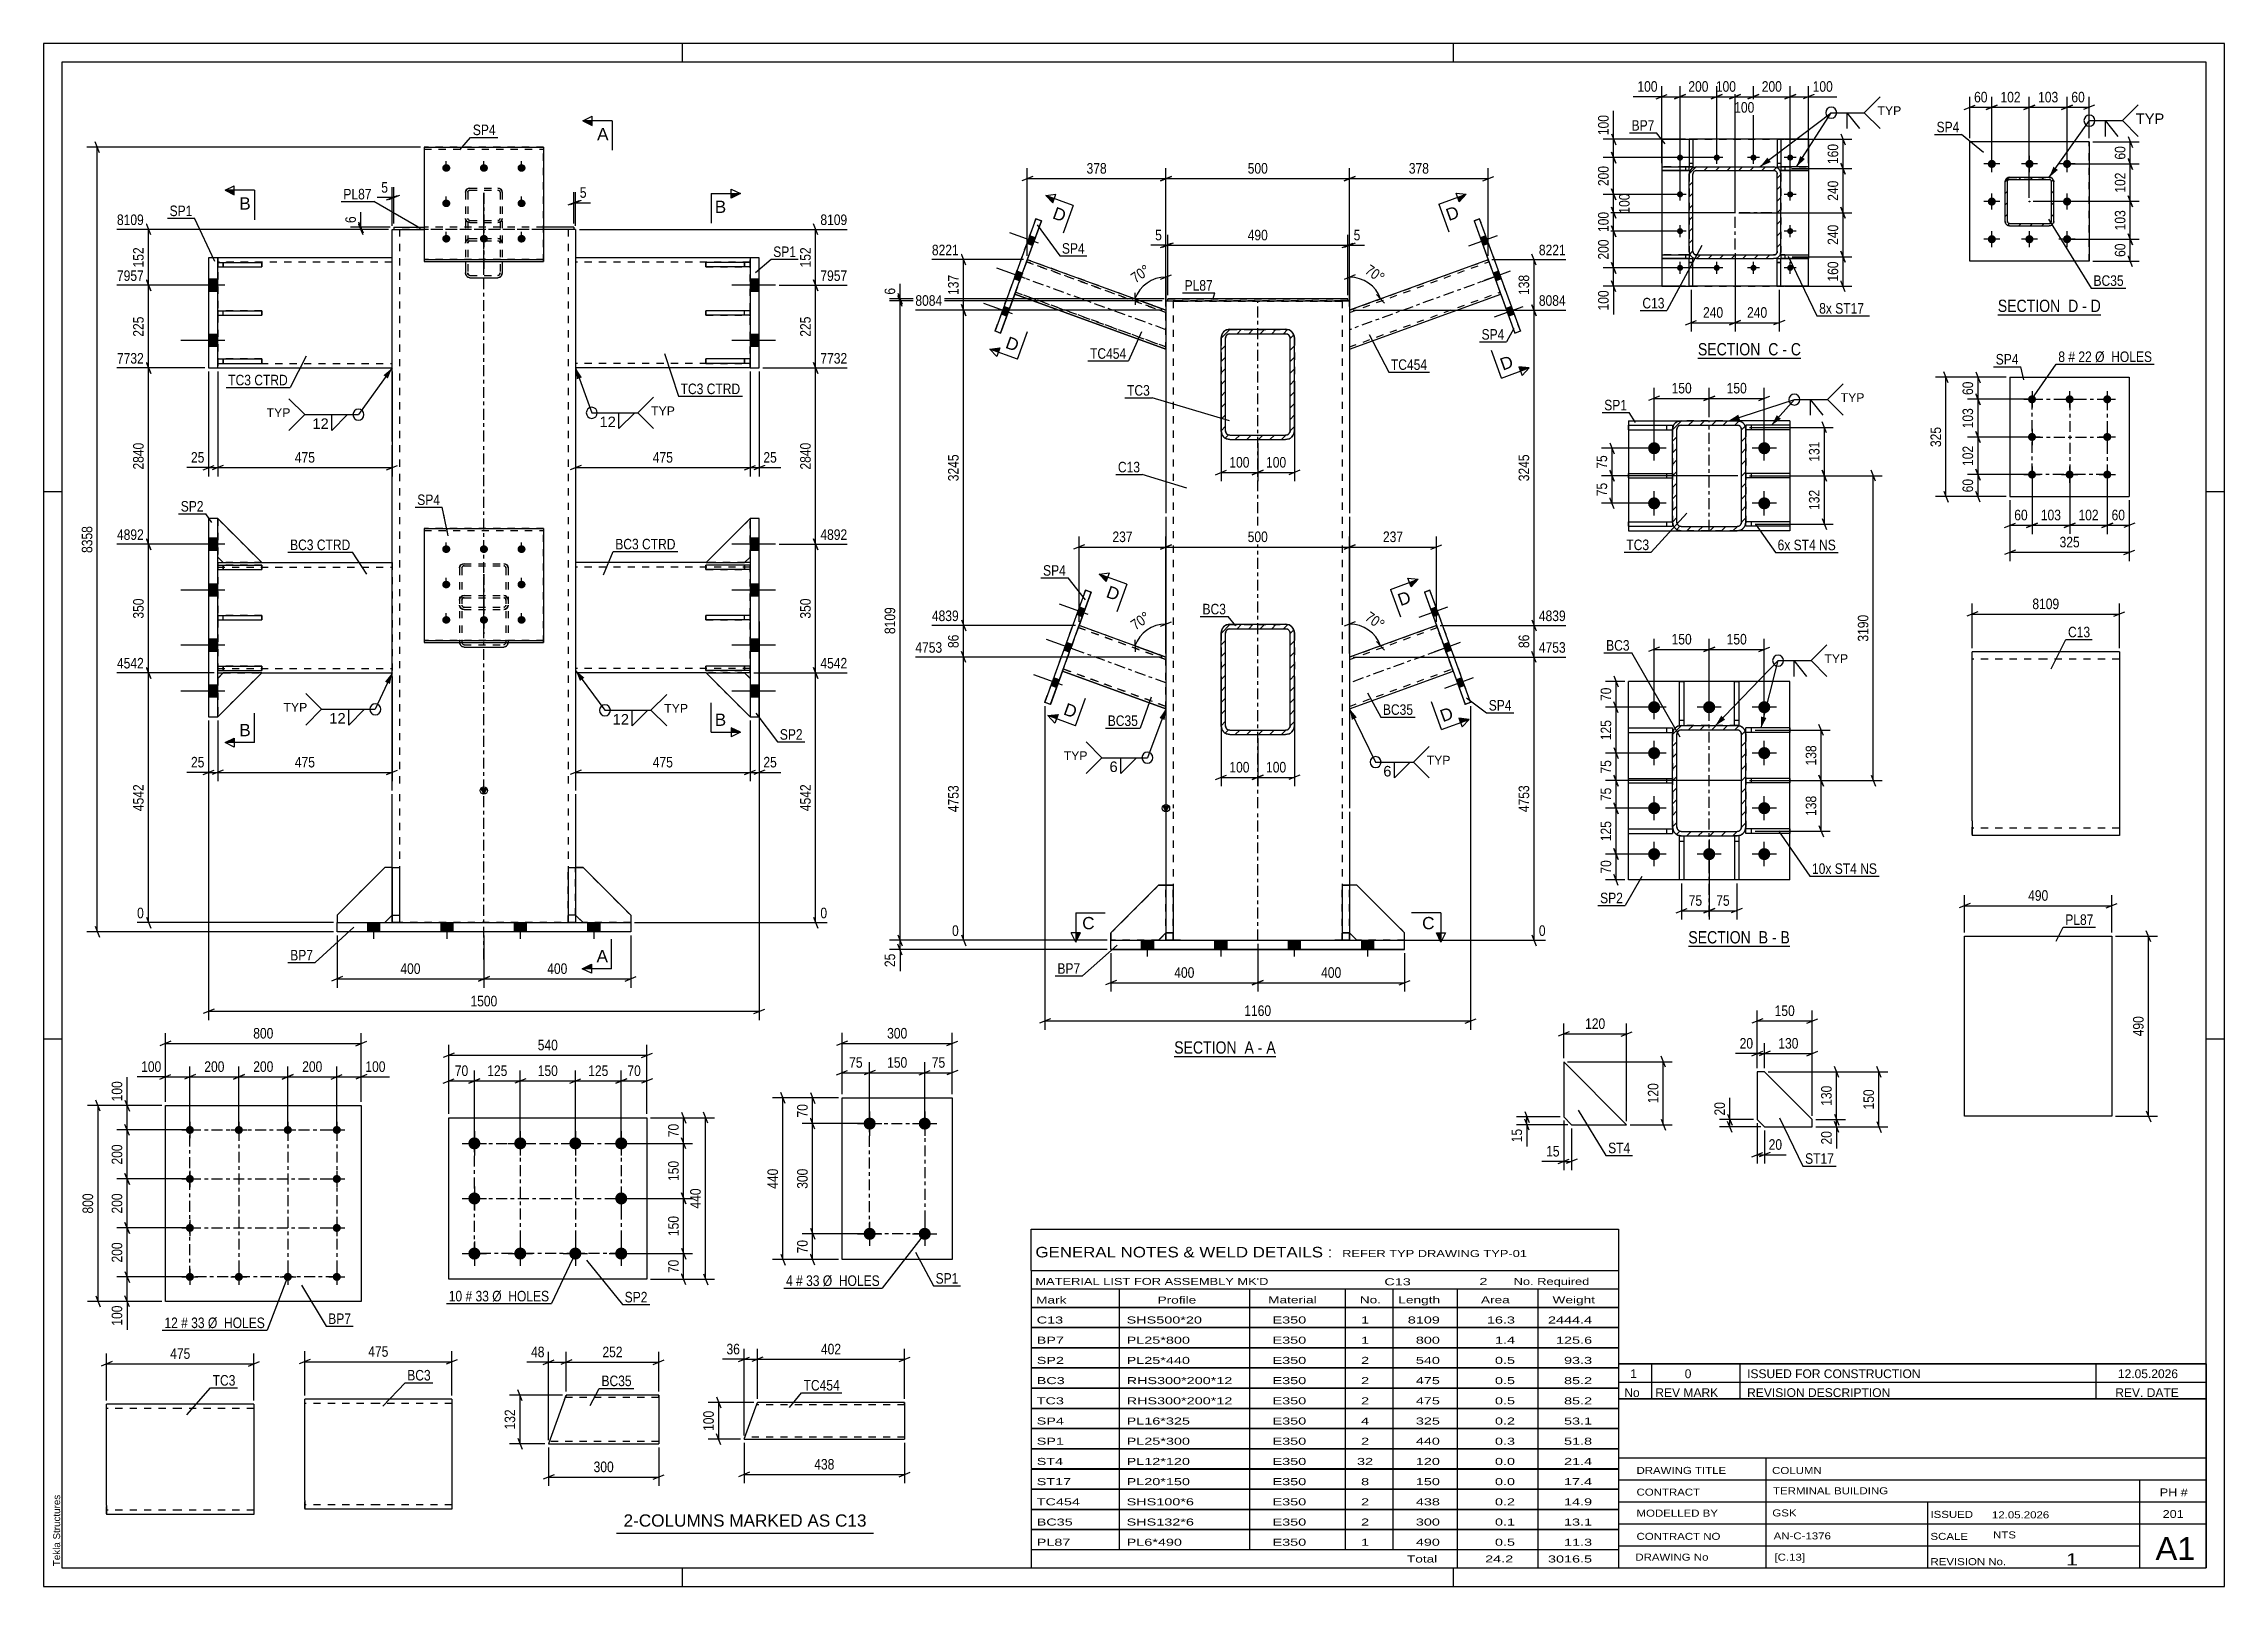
# Model space of a CAD drawing. Header units: millimetres. Extents: x 0 to 594, y 0 to 420.
import ezdxf

# ---------------------------------------------------------------- set-up
doc = ezdxf.new("R2010")
doc.units = ezdxf.units.MM
doc.linetypes.add('DXK_LINE_DOT2', pattern=[3.9198, 1.9599, -1.9599])
doc.linetypes.add('DXK_LINE_DOT3', pattern=[5.9187, 2.979, -0.9799, 0.9799, -0.9799])
doc.styles.add('Arial', font='ARIAL.TTF', dxfattribs={"height": 0.2})
doc.styles.add('Arial Narrow', font='ARIALN.TTF', dxfattribs={"height": 0.2})

# ---------------------------------------------------------------- blocks, each defined once
blk = doc.blocks.new('Unknown-681868662-1134')
at = {"color": 5, "linetype": 'Continuous'}
for p, q in [((594, 420), (0, 420)), ((0, 420), (0, 0)), ((174, 415), (174, 420)), ((384, 415), (384, 420)), ((594, 0), (594, 420)), ((589, 415), (5, 415)), ((5, 415), (5, 5)), ((589, 5), (589, 415)), ((5, 298), (0, 298)), ((594, 298), (589, 298)), ((5, 149), (0, 149)), ((594, 149), (589, 149)), ((0, 0), (594, 0)), ((5, 5), (589, 5)), ((174, 0), (174, 5)), ((384, 0), (384, 5))]:
    blk.add_line(p, q, dxfattribs=at)
at = {"color": 174, "linetype": 'Continuous', "style": 'Arial'}
blk.add_text('Tekla Structures', height=1.9102, rotation=90, dxfattribs=at).set_placement((4.5, 5.5))
blk = doc.blocks.new('Unknown-681868662-11 - 2899')
at = {"color": 6, "linetype": 'Continuous'}
blk.add_line((450.6, 334.38), (478.67, 334.38), dxfattribs=at)
at = {"color": 0, "linetype": 'Continuous'}
blk.add_wipeout([(468.71, 335.13), (468.71, 338.63), (450.6, 338.63), (450.6, 335.13)], dxfattribs=at)
blk.add_wipeout([(472.53, 335.13), (472.53, 338.63), (469.76, 338.63), (469.76, 335.13)], dxfattribs=at)
at = {"color": 7, "linetype": 'Continuous', "style": 'Arial Narrow'}
blk.add_text('SECTION ', height=3.34, dxfattribs=at).set_placement((450.6, 335.13))
at = {"color": 0, "linetype": 'Continuous'}
blk.add_wipeout([(474.85, 335.13), (474.85, 338.63), (473.58, 338.63), (473.58, 335.13)], dxfattribs=at)
at = {"color": 7, "linetype": 'Continuous', "style": 'Arial Narrow'}
blk.add_text('C', height=3.34, dxfattribs=at).set_placement((469.76, 335.13))
at = {"color": 0, "linetype": 'Continuous'}
blk.add_wipeout([(478.67, 335.13), (478.67, 338.63), (475.9, 338.63), (475.9, 335.13)], dxfattribs=at)
at = {"color": 7, "linetype": 'Continuous', "style": 'Arial Narrow'}
for s, p in [('-', (473.58, 335.13)), ('C', (475.9, 335.13))]:
    blk.add_text(s, height=3.34, dxfattribs=at).set_placement(p)
blk = doc.blocks.new('Unknown-681868662-13 - 3234')
at = {"color": 6, "linetype": 'Continuous'}
blk.add_line((532.28, 346.2), (560.35, 346.2), dxfattribs=at)
at = {"color": 0, "linetype": 'Continuous'}
blk.add_wipeout([(550.39, 346.95), (550.39, 350.45), (532.28, 350.45), (532.28, 346.95)], dxfattribs=at)
blk.add_wipeout([(554.21, 346.95), (554.21, 350.45), (551.44, 350.45), (551.44, 346.95)], dxfattribs=at)
at = {"color": 7, "linetype": 'Continuous', "style": 'Arial Narrow'}
blk.add_text('SECTION ', height=3.34, dxfattribs=at).set_placement((532.28, 346.95))
at = {"color": 0, "linetype": 'Continuous'}
blk.add_wipeout([(556.53, 346.95), (556.53, 350.45), (555.26, 350.45), (555.26, 346.95)], dxfattribs=at)
at = {"color": 7, "linetype": 'Continuous', "style": 'Arial Narrow'}
blk.add_text('D', height=3.34, dxfattribs=at).set_placement((551.44, 346.95))
at = {"color": 0, "linetype": 'Continuous'}
blk.add_wipeout([(560.35, 346.95), (560.35, 350.45), (557.58, 350.45), (557.58, 346.95)], dxfattribs=at)
at = {"color": 7, "linetype": 'Continuous', "style": 'Arial Narrow'}
for s, p in [('-', (555.26, 346.95)), ('D', (557.58, 346.95))]:
    blk.add_text(s, height=3.34, dxfattribs=at).set_placement(p)
blk = doc.blocks.new('Unknown-681868662-14 - 1831')
at = {"color": 6, "linetype": 'Continuous'}
blk.add_line((447.99, 174.29), (475.64, 174.29), dxfattribs=at)
at = {"color": 0, "linetype": 'Continuous'}
blk.add_wipeout([(466.1, 175.04), (466.1, 178.54), (447.99, 178.54), (447.99, 175.04)], dxfattribs=at)
blk.add_wipeout([(469.71, 175.04), (469.71, 178.54), (467.15, 178.54), (467.15, 175.04)], dxfattribs=at)
at = {"color": 7, "linetype": 'Continuous', "style": 'Arial Narrow'}
blk.add_text('SECTION ', height=3.34, dxfattribs=at).set_placement((447.99, 175.04))
at = {"color": 0, "linetype": 'Continuous'}
blk.add_wipeout([(472.03, 175.04), (472.03, 178.54), (470.76, 178.54), (470.76, 175.04)], dxfattribs=at)
at = {"color": 7, "linetype": 'Continuous', "style": 'Arial Narrow'}
blk.add_text('B', height=3.34, dxfattribs=at).set_placement((467.15, 175.04))
at = {"color": 0, "linetype": 'Continuous'}
blk.add_wipeout([(475.64, 175.04), (475.64, 178.54), (473.08, 178.54), (473.08, 175.04)], dxfattribs=at)
at = {"color": 7, "linetype": 'Continuous', "style": 'Arial Narrow'}
for s, p in [('B', (473.08, 175.04)), ('-', (470.76, 175.04))]:
    blk.add_text(s, height=3.34, dxfattribs=at).set_placement(p)
blk = doc.blocks.new('Unknown-681868662-17 - 1250')
at = {"color": 6, "linetype": 'Continuous'}
blk.add_line((307.95, 144.29), (335.59, 144.29), dxfattribs=at)
at = {"color": 0, "linetype": 'Continuous'}
blk.add_wipeout([(326.05, 145.04), (326.05, 148.54), (307.95, 148.54), (307.95, 145.04)], dxfattribs=at)
blk.add_wipeout([(329.66, 145.04), (329.66, 148.54), (327.1, 148.54), (327.1, 145.04)], dxfattribs=at)
at = {"color": 7, "linetype": 'Continuous', "style": 'Arial Narrow'}
blk.add_text('SECTION ', height=3.34, dxfattribs=at).set_placement((307.95, 145.04))
at = {"color": 0, "linetype": 'Continuous'}
blk.add_wipeout([(331.99, 145.04), (331.99, 148.54), (330.71, 148.54), (330.71, 145.04)], dxfattribs=at)
at = {"color": 7, "linetype": 'Continuous', "style": 'Arial Narrow'}
blk.add_text('A', height=3.34, dxfattribs=at).set_placement((327.1, 145.04))
at = {"color": 0, "linetype": 'Continuous'}
blk.add_wipeout([(335.59, 145.04), (335.59, 148.54), (333.04, 148.54), (333.04, 145.04)], dxfattribs=at)
at = {"color": 7, "linetype": 'Continuous', "style": 'Arial Narrow'}
for s, p in [('-', (330.71, 145.04)), ('A', (333.04, 145.04))]:
    blk.add_text(s, height=3.34, dxfattribs=at).set_placement(p)
blk = doc.blocks.new('Part-681868662-5180 - 5179')
at = {"color": 2, "linetype": 'Continuous'}
for p, q in [((91.13, 51), (71.13, 51)), ((71.13, 23.4), (71.13, 51)), ((111.23, 51), (91.23, 51)), ((111.23, 51), (111.23, 21)), ((71.13, 23.4), (71.13, 21)), ((91.13, 21), (71.13, 21)), ((111.23, 21), (91.23, 21))]:
    blk.add_line(p, q, dxfattribs=at)
at = {"color": 7, "linetype": 'DXK_LINE_DOT2'}
for p, q in [((91.13, 49.8), (71.13, 49.8)), ((111.23, 49.8), (91.23, 49.8)), ((71.13, 21.18), (71.13, 23.4)), ((71.13, 22.2), (71.13, 22.29)), ((91.13, 22.2), (71.13, 22.2)), ((111.23, 22.2), (91.23, 22.2)), ((111.23, 22.2), (111.23, 22.29))]:
    blk.add_line(p, q, dxfattribs=at)
blk = doc.blocks.new('Part-681868662-2966 - 2899')
at = {"color": 2, "linetype": 'Continuous'}
for p, q in [((448.23, 361.47), (449.23, 361.47)), ((448.23, 353.96), (448.23, 361.47)), ((448.23, 360.47), (449.23, 360.47)), ((449.23, 353.96), (449.23, 361.47)), ((448.23, 353.96), (449.23, 353.96))]:
    blk.add_line(p, q, dxfattribs=at)
at = {"color": 7, "linetype": 'DXK_LINE_DOT2'}
for p, q in [((448.23, 361.46), (449.23, 361.46)), ((448.23, 360.46), (449.23, 360.46)), ((449.23, 353.96), (448.23, 353.96))]:
    blk.add_line(p, q, dxfattribs=at)
blk = doc.blocks.new('Bolt-681868662-2914 - 2899')
at = {"linetype": 'Continuous'}
for points in [[(445.73, 388.14), (445.56, 388.16), (445.4, 388.21), (445.25, 388.3), (445.12, 388.41), (445.02, 388.55), (444.95, 388.71), (444.91, 388.88), (444.91, 389.05), (444.95, 389.22), (445.02, 389.38), (445.12, 389.52), (445.25, 389.63), (445.4, 389.72), (445.56, 389.77), (445.73, 389.79), (445.9, 389.77), (446.07, 389.72), (446.22, 389.63), (446.34, 389.52), (446.45, 389.38), (446.52, 389.22), (446.55, 389.05), (446.55, 388.88), (446.52, 388.71), (446.45, 388.55), (446.34, 388.41), (446.22, 388.3), (446.07, 388.21), (445.9, 388.16)], [(455.73, 388.14), (455.56, 388.16), (455.4, 388.21), (455.25, 388.3), (455.12, 388.41), (455.02, 388.55), (454.95, 388.71), (454.91, 388.88), (454.91, 389.05), (454.95, 389.22), (455.02, 389.38), (455.12, 389.52), (455.25, 389.63), (455.4, 389.72), (455.56, 389.77), (455.73, 389.79), (455.9, 389.77), (456.07, 389.72), (456.22, 389.63), (456.34, 389.52), (456.45, 389.38), (456.52, 389.22), (456.55, 389.05), (456.55, 388.88), (456.52, 388.71), (456.45, 388.55), (456.34, 388.41), (456.22, 388.3), (456.07, 388.21), (455.9, 388.16)], [(465.73, 388.14), (465.56, 388.16), (465.4, 388.21), (465.25, 388.3), (465.12, 388.41), (465.02, 388.55), (464.95, 388.71), (464.91, 388.88), (464.91, 389.05), (464.95, 389.22), (465.02, 389.38), (465.12, 389.52), (465.25, 389.63), (465.4, 389.72), (465.56, 389.77), (465.73, 389.79), (465.9, 389.77), (466.07, 389.72), (466.22, 389.63), (466.34, 389.52), (466.45, 389.38), (466.52, 389.22), (466.55, 389.05), (466.55, 388.88), (466.52, 388.71), (466.45, 388.55), (466.34, 388.41), (466.22, 388.3), (466.07, 388.21), (465.9, 388.16)], [(475.73, 388.14), (475.56, 388.16), (475.4, 388.21), (475.25, 388.3), (475.12, 388.41), (475.02, 388.55), (474.95, 388.71), (474.91, 388.88), (474.91, 389.05), (474.95, 389.22), (475.02, 389.38), (475.12, 389.52), (475.25, 389.63), (475.4, 389.72), (475.56, 389.77), (475.73, 389.79), (475.9, 389.77), (476.07, 389.72), (476.22, 389.63), (476.34, 389.52), (476.45, 389.38), (476.52, 389.22), (476.55, 389.05), (476.55, 388.88), (476.52, 388.71), (476.45, 388.55), (476.34, 388.41), (476.22, 388.3), (476.07, 388.21), (475.9, 388.16)], [(445.73, 378.14), (445.56, 378.16), (445.4, 378.21), (445.25, 378.3), (445.12, 378.41), (445.02, 378.55), (444.95, 378.71), (444.91, 378.88), (444.91, 379.05), (444.95, 379.22), (445.02, 379.38), (445.12, 379.52), (445.25, 379.63), (445.4, 379.72), (445.56, 379.77), (445.73, 379.79), (445.9, 379.77), (446.07, 379.72), (446.22, 379.63), (446.34, 379.52), (446.45, 379.38), (446.52, 379.22), (446.55, 379.05), (446.55, 378.88), (446.52, 378.71), (446.45, 378.55), (446.34, 378.41), (446.22, 378.3), (446.07, 378.21), (445.9, 378.16)], [(475.73, 378.14), (475.56, 378.16), (475.4, 378.21), (475.25, 378.3), (475.12, 378.41), (475.02, 378.55), (474.95, 378.71), (474.91, 378.88), (474.91, 379.05), (474.95, 379.22), (475.02, 379.38), (475.12, 379.52), (475.25, 379.63), (475.4, 379.72), (475.56, 379.77), (475.73, 379.79), (475.9, 379.77), (476.07, 379.72), (476.22, 379.63), (476.34, 379.52), (476.45, 379.38), (476.52, 379.22), (476.55, 379.05), (476.55, 378.88), (476.52, 378.71), (476.45, 378.55), (476.34, 378.41), (476.22, 378.3), (476.07, 378.21), (475.9, 378.16)], [(445.73, 368.14), (445.56, 368.16), (445.4, 368.21), (445.25, 368.3), (445.12, 368.41), (445.02, 368.55), (444.95, 368.71), (444.91, 368.88), (444.91, 369.05), (444.95, 369.22), (445.02, 369.38), (445.12, 369.52), (445.25, 369.63), (445.4, 369.72), (445.56, 369.77), (445.73, 369.79), (445.9, 369.77), (446.07, 369.72), (446.22, 369.63), (446.34, 369.52), (446.45, 369.38), (446.52, 369.22), (446.55, 369.05), (446.55, 368.88), (446.52, 368.71), (446.45, 368.55), (446.34, 368.41), (446.22, 368.3), (446.07, 368.21), (445.9, 368.16)], [(475.73, 368.14), (475.56, 368.16), (475.4, 368.21), (475.25, 368.3), (475.12, 368.41), (475.02, 368.55), (474.95, 368.71), (474.91, 368.88), (474.91, 369.05), (474.95, 369.22), (475.02, 369.38), (475.12, 369.52), (475.25, 369.63), (475.4, 369.72), (475.56, 369.77), (475.73, 369.79), (475.9, 369.77), (476.07, 369.72), (476.22, 369.63), (476.34, 369.52), (476.45, 369.38), (476.52, 369.22), (476.55, 369.05), (476.55, 368.88), (476.52, 368.71), (476.45, 368.55), (476.34, 368.41), (476.22, 368.3), (476.07, 368.21), (475.9, 368.16)], [(445.73, 358.14), (445.56, 358.16), (445.4, 358.21), (445.25, 358.3), (445.12, 358.41), (445.02, 358.55), (444.95, 358.71), (444.91, 358.88), (444.91, 359.05), (444.95, 359.22), (445.02, 359.38), (445.12, 359.52), (445.25, 359.63), (445.4, 359.72), (445.56, 359.77), (445.73, 359.79), (445.9, 359.77), (446.07, 359.72), (446.22, 359.63), (446.34, 359.52), (446.45, 359.38), (446.52, 359.22), (446.55, 359.05), (446.55, 358.88), (446.52, 358.71), (446.45, 358.55), (446.34, 358.41), (446.22, 358.3), (446.07, 358.21), (445.9, 358.16)], [(455.73, 358.14), (455.56, 358.16), (455.4, 358.21), (455.25, 358.3), (455.12, 358.41), (455.02, 358.55), (454.95, 358.71), (454.91, 358.88), (454.91, 359.05), (454.95, 359.22), (455.02, 359.38), (455.12, 359.52), (455.25, 359.63), (455.4, 359.72), (455.56, 359.77), (455.73, 359.79), (455.9, 359.77), (456.07, 359.72), (456.22, 359.63), (456.34, 359.52), (456.45, 359.38), (456.52, 359.22), (456.55, 359.05), (456.55, 358.88), (456.52, 358.71), (456.45, 358.55), (456.34, 358.41), (456.22, 358.3), (456.07, 358.21), (455.9, 358.16)], [(465.73, 358.14), (465.56, 358.16), (465.4, 358.21), (465.25, 358.3), (465.12, 358.41), (465.02, 358.55), (464.95, 358.71), (464.91, 358.88), (464.91, 359.05), (464.95, 359.22), (465.02, 359.38), (465.12, 359.52), (465.25, 359.63), (465.4, 359.72), (465.56, 359.77), (465.73, 359.79), (465.9, 359.77), (466.07, 359.72), (466.22, 359.63), (466.34, 359.52), (466.45, 359.38), (466.52, 359.22), (466.55, 359.05), (466.55, 358.88), (466.52, 358.71), (466.45, 358.55), (466.34, 358.41), (466.22, 358.3), (466.07, 358.21), (465.9, 358.16)], [(475.73, 358.14), (475.56, 358.16), (475.4, 358.21), (475.25, 358.3), (475.12, 358.41), (475.02, 358.55), (474.95, 358.71), (474.91, 358.88), (474.91, 359.05), (474.95, 359.22), (475.02, 359.38), (475.12, 359.52), (475.25, 359.63), (475.4, 359.72), (475.56, 359.77), (475.73, 359.79), (475.9, 359.77), (476.07, 359.72), (476.22, 359.63), (476.34, 359.52), (476.45, 359.38), (476.52, 359.22), (476.55, 359.05), (476.55, 358.88), (476.52, 358.71), (476.45, 358.55), (476.34, 358.41), (476.22, 358.3), (476.07, 358.21), (475.9, 358.16)]]:
    blk.add_hatch(color=1, dxfattribs=at).paths.add_polyline_path(points)
at = {"color": 1, "linetype": 'Continuous'}
for p, q in [((447.38, 388.96), (444.08, 388.96)), ((445.73, 387.31), (445.73, 390.61)), ((457.38, 388.96), (454.08, 388.96)), ((455.73, 387.31), (455.73, 390.61)), ((467.38, 388.96), (464.08, 388.96)), ((465.73, 387.31), (465.73, 390.61)), ((477.38, 388.96), (474.08, 388.96)), ((475.73, 387.31), (475.73, 390.61)), ((445.73, 377.31), (445.73, 380.61)), ((475.73, 377.31), (475.73, 380.61)), ((447.38, 378.96), (444.08, 378.96)), ((477.38, 378.96), (474.08, 378.96)), ((447.38, 368.96), (444.08, 368.96)), ((445.73, 367.31), (445.73, 370.61)), ((477.38, 368.96), (474.08, 368.96)), ((475.73, 367.31), (475.73, 370.61)), ((447.38, 358.96), (444.08, 358.96)), ((445.73, 357.31), (445.73, 360.61)), ((457.38, 358.96), (454.08, 358.96)), ((455.73, 357.31), (455.73, 360.61)), ((467.38, 358.96), (464.08, 358.96)), ((465.73, 357.31), (465.73, 360.61)), ((477.38, 358.96), (474.08, 358.96)), ((475.73, 357.31), (475.73, 360.61))]:
    blk.add_line(p, q, dxfattribs=at)
blk = doc.blocks.new('Part-681868662-2971 - 2899')
at = {"color": 2, "linetype": 'Continuous'}
for p, q in [((472.23, 361.47), (473.23, 361.47)), ((472.23, 353.96), (472.23, 361.47)), ((472.23, 360.47), (473.23, 360.47)), ((473.23, 353.96), (473.23, 361.47)), ((472.23, 353.96), (473.23, 353.96))]:
    blk.add_line(p, q, dxfattribs=at)
at = {"color": 7, "linetype": 'DXK_LINE_DOT2'}
for p, q in [((472.23, 361.46), (473.23, 361.46)), ((472.23, 360.46), (473.23, 360.46)), ((473.23, 353.96), (472.23, 353.96))]:
    blk.add_line(p, q, dxfattribs=at)
blk = doc.blocks.new('Part-681868662-2951 - 2899')
at = {"linetype": 'Continuous'}
h = blk.add_hatch(dxfattribs=at)
h.set_pattern_fill('', scale=0.7, style=0, pattern_type=0)
h.set_pattern_definition([(45, (448.3831, 362.7015), (-1.57154, 1.57154), [])])
h.paths.add_polyline_path([(448.23, 363.47), (448.38, 362.7), (448.82, 362.05), (449.47, 361.62), (450.23, 361.47), (471.23, 361.47), (472, 361.62), (472.65, 362.05), (473.08, 362.7), (473.23, 363.47), (473.23, 384.47), (473.08, 385.23), (472.65, 385.88), (472, 386.31), (471.23, 386.47), (450.23, 386.47), (449.47, 386.31), (448.82, 385.88), (448.38, 385.23), (448.23, 384.47)])
h.paths.add_polyline_path([(449.31, 384.85), (449.52, 385.17), (449.85, 385.39), (450.23, 385.47), (471.23, 385.47), (471.61, 385.39), (471.94, 385.17), (472.15, 384.85), (472.23, 384.47), (472.23, 363.47), (472.15, 363.08), (471.94, 362.76), (471.61, 362.54), (471.23, 362.47), (450.23, 362.47), (449.85, 362.54), (449.52, 362.76), (449.31, 363.08), (449.23, 363.47), (449.23, 384.47)])
at = {"color": 2, "linetype": 'Continuous'}
for p, q in [((450.23, 386.47), (449.47, 386.31)), ((450.23, 386.47), (471.23, 386.47)), ((472, 386.31), (471.23, 386.47)), ((448.38, 385.23), (448.23, 384.47)), ((448.23, 363.47), (448.23, 384.47)), ((449.23, 384.47), (449.31, 384.85)), ((449.23, 363.47), (449.23, 384.47)), ((449.85, 385.39), (450.23, 385.47)), ((450.23, 385.46), (449.85, 385.39)), ((450.23, 385.46), (450.23, 385.47)), ((450.23, 385.47), (471.23, 385.47)), ((450.23, 385.46), (471.23, 385.46)), ((471.23, 385.46), (471.23, 385.47)), ((471.23, 385.47), (471.61, 385.39)), ((471.61, 385.39), (471.23, 385.46)), ((472.15, 384.85), (472.23, 384.47)), ((472.23, 363.47), (472.23, 384.47)), ((473.23, 384.47), (473.08, 385.23)), ((473.23, 363.47), (473.23, 384.47)), ((448.23, 363.47), (448.38, 362.7)), ((448.38, 362.7), (448.38, 362.7)), ((448.38, 362.7), (448.38, 362.7)), ((449.31, 363.08), (449.23, 363.47)), ((450.23, 362.47), (449.85, 362.54)), ((450.23, 362.47), (471.23, 362.47)), ((471.61, 362.54), (471.23, 362.47)), ((472.23, 363.47), (472.15, 363.08)), ((473.08, 362.7), (473.23, 363.47)), ((473.08, 362.7), (473.08, 362.7)), ((473.08, 362.7), (473.08, 362.7)), ((450.23, 361.46), (449.47, 361.62)), ((449.47, 361.62), (450.23, 361.47)), ((450.23, 361.46), (450.23, 361.47)), ((450.23, 361.47), (471.23, 361.47)), ((450.23, 361.46), (471.23, 361.46)), ((472, 361.62), (471.23, 361.46)), ((471.23, 361.47), (472, 361.62)), ((471.23, 361.46), (471.23, 361.47))]:
    blk.add_line(p, q, dxfattribs=at)
at = {"color": 7, "linetype": 'DXK_LINE_DOT2'}
for p, q in [((449.47, 386.31), (450.23, 386.46)), ((450.23, 386.46), (450.23, 386.47)), ((450.23, 386.46), (471.23, 386.46)), ((471.23, 386.46), (471.23, 386.47)), ((471.23, 386.46), (472, 386.31)), ((448.23, 384.46), (448.38, 385.23)), ((448.23, 384.47), (448.23, 363.46)), ((449.31, 384.85), (449.23, 384.46)), ((449.23, 384.46), (449.23, 384.47)), ((449.23, 363.46), (449.23, 384.46)), ((449.31, 384.85), (449.31, 384.85)), ((472.15, 384.85), (472.15, 384.85)), ((472.23, 384.46), (472.15, 384.85)), ((472.23, 384.46), (472.23, 384.47)), ((472.23, 363.46), (472.23, 384.46)), ((473.08, 385.23), (473.23, 384.46)), ((473.23, 384.47), (473.23, 363.46)), ((448.38, 362.7), (448.23, 363.46)), ((449.23, 363.46), (449.23, 363.47)), ((449.23, 363.46), (449.31, 363.08)), ((449.85, 362.54), (450.23, 362.46)), ((450.23, 362.46), (450.23, 362.47)), ((450.23, 362.46), (471.23, 362.46)), ((471.23, 362.46), (471.61, 362.54)), ((471.23, 362.46), (471.23, 362.47)), ((472.15, 363.08), (472.23, 363.46)), ((472.23, 363.46), (472.23, 363.47)), ((473.23, 363.46), (473.08, 362.7))]:
    blk.add_line(p, q, dxfattribs=at)
at = {"color": 7, "linetype": 'DXK_LINE_DOT3'}
for p, q in [((460.73, 363.96), (460.73, 383.97)), ((470.73, 373.97), (450.73, 373.97))]:
    blk.add_line(p, q, dxfattribs=at)
at = {"color": 7, "linetype": 'DXK_LINE_DOT2'}
for centre, radius, start, end in [((450.23, 384.46), 2, 112.5, 157.5), ((471.23, 384.46), 2, 22.5, 67.5), ((450.23, 363.46), 1, 202.5, 247.5), ((471.23, 363.46), 1, 292.5, 337.5)]:
    blk.add_arc(centre, radius, start, end, dxfattribs=at)
at = {"color": 2, "linetype": 'Continuous'}
for centre, radius, start, end in [((450.23, 384.47), 2, 112.5, 157.5), ((471.23, 384.47), 2, 22.5, 67.5), ((450.23, 384.46), 1, 112.5, 157.5), ((450.23, 384.47), 1, 112.5, 157.5), ((471.23, 384.46), 1, 22.5, 67.5), ((471.23, 384.47), 1, 22.5, 67.5), ((450.23, 363.46), 2, 202.5, 247.5), ((450.23, 363.47), 2, 202.5, 247.5), ((450.23, 363.47), 1, 202.5, 247.5), ((471.23, 363.47), 1, 292.5, 337.5), ((471.23, 363.46), 2, 292.5, 337.5), ((471.23, 363.47), 2, 292.5, 337.5)]:
    blk.add_arc(centre, radius, start, end, dxfattribs=at)
blk = doc.blocks.new('Part-681868662-2976 - 2899')
at = {"color": 2, "linetype": 'Continuous'}
for p, q in [((448.23, 393.97), (448.23, 386.47)), ((449.23, 393.97), (448.23, 393.97)), ((449.23, 393.97), (449.23, 386.47)), ((448.23, 387.47), (449.23, 387.47)), ((449.23, 386.47), (448.23, 386.47)), ((448.23, 386.47), (449.23, 386.47))]:
    blk.add_line(p, q, dxfattribs=at)
at = {"color": 7, "linetype": 'DXK_LINE_DOT2'}
for p, q in [((448.23, 393.96), (449.23, 393.96)), ((448.23, 387.46), (448.23, 387.47)), ((448.23, 387.46), (449.23, 387.46)), ((448.23, 386.47), (448.23, 386.47)), ((448.23, 386.47), (448.23, 386.47)), ((449.23, 387.46), (449.23, 387.47))]:
    blk.add_line(p, q, dxfattribs=at)
blk = doc.blocks.new('Part-681868662-2981 - 2899')
at = {"color": 2, "linetype": 'Continuous'}
for p, q in [((472.23, 393.97), (472.23, 386.47)), ((473.23, 393.97), (472.23, 393.97)), ((473.23, 393.97), (473.23, 386.47)), ((472.23, 387.47), (473.23, 387.47)), ((472.23, 386.47), (473.23, 386.47)), ((472.23, 386.47), (473.23, 386.47))]:
    blk.add_line(p, q, dxfattribs=at)
at = {"color": 7, "linetype": 'DXK_LINE_DOT2'}
for p, q in [((472.23, 393.96), (473.23, 393.96)), ((472.23, 387.46), (473.23, 387.46)), ((473.23, 386.47), (473.23, 386.47))]:
    blk.add_line(p, q, dxfattribs=at)
blk = doc.blocks.new('Part-681868662-2986 - 2899')
at = {"color": 2, "linetype": 'Continuous'}
for p, q in [((474.23, 386.47), (473.23, 386.47)), ((473.23, 386.47), (473.23, 385.47)), ((474.23, 386.47), (474.23, 385.47)), ((480.73, 386.47), (474.23, 386.47)), ((480.73, 386.47), (480.73, 385.47)), ((473.23, 385.47), (474.23, 385.46)), ((474.23, 385.47), (473.23, 385.47)), ((473.23, 385.47), (473.23, 385.47)), ((473.23, 385.47), (473.23, 385.47)), ((480.73, 385.47), (474.23, 385.47)), ((474.23, 385.46), (480.73, 385.46)), ((480.73, 385.46), (480.73, 385.47))]:
    blk.add_line(p, q, dxfattribs=at)
at = {"color": 7, "linetype": 'DXK_LINE_DOT2'}
for p, q in [((473.23, 386.47), (474.23, 386.46)), ((474.23, 386.46), (480.73, 386.46)), ((474.23, 385.47), (474.23, 385.46)), ((480.73, 385.47), (480.73, 385.46))]:
    blk.add_line(p, q, dxfattribs=at)
blk = doc.blocks.new('Part-681868662-2991 - 2899')
at = {"color": 2, "linetype": 'Continuous'}
for p, q in [((474.23, 362.47), (473.23, 362.47)), ((473.23, 362.47), (473.23, 361.47)), ((474.23, 362.47), (474.23, 361.47)), ((474.23, 362.47), (480.73, 362.46)), ((480.73, 362.46), (480.73, 361.46)), ((474.23, 361.47), (473.23, 361.47)), ((473.23, 361.46), (474.23, 361.46)), ((480.73, 361.46), (474.23, 361.47)), ((474.23, 361.46), (480.73, 361.46)), ((480.73, 361.46), (480.73, 361.46))]:
    blk.add_line(p, q, dxfattribs=at)
at = {"color": 7, "linetype": 'DXK_LINE_DOT2'}
for p, q in [((473.23, 362.46), (474.23, 362.46)), ((474.23, 362.46), (480.73, 362.46)), ((473.23, 361.47), (473.23, 361.46)), ((473.23, 361.47), (473.23, 361.46)), ((474.23, 361.47), (474.23, 361.46)), ((480.73, 361.46), (480.73, 361.46))]:
    blk.add_line(p, q, dxfattribs=at)
blk = doc.blocks.new('Part-681868662-2996 - 2899')
at = {"color": 2, "linetype": 'Continuous'}
for p, q in [((440.73, 386.46), (440.73, 386.47)), ((440.73, 386.47), (447.23, 386.47)), ((440.73, 386.47), (440.73, 385.46)), ((447.23, 386.47), (448.23, 386.47)), ((447.23, 386.47), (447.23, 385.47)), ((448.23, 385.47), (448.23, 386.47)), ((447.23, 385.47), (440.73, 385.47)), ((440.73, 385.46), (447.23, 385.46)), ((447.23, 385.46), (448.23, 385.47)), ((448.23, 385.47), (447.23, 385.47)), ((448.23, 385.47), (448.23, 385.47))]:
    blk.add_line(p, q, dxfattribs=at)
at = {"color": 7, "linetype": 'DXK_LINE_DOT2'}
for p, q in [((447.23, 386.46), (440.73, 386.46)), ((448.23, 386.47), (447.23, 386.46)), ((448.23, 386.47), (448.23, 386.47)), ((447.23, 385.46), (447.23, 385.47))]:
    blk.add_line(p, q, dxfattribs=at)
blk = doc.blocks.new('Part-681868662-3001 - 2899')
at = {"color": 2, "linetype": 'Continuous'}
for p, q in [((440.73, 362.46), (447.23, 362.47)), ((440.73, 362.46), (440.73, 362.46)), ((440.73, 362.46), (440.73, 361.46)), ((447.23, 362.47), (448.23, 362.47)), ((447.23, 362.47), (447.23, 361.47)), ((448.23, 362.47), (448.23, 361.47)), ((447.23, 361.47), (440.73, 361.46)), ((440.73, 361.46), (447.23, 361.46)), ((448.23, 361.47), (447.23, 361.47)), ((447.23, 361.46), (448.23, 361.46))]:
    blk.add_line(p, q, dxfattribs=at)
at = {"color": 7, "linetype": 'DXK_LINE_DOT2'}
for p, q in [((447.23, 362.46), (440.73, 362.46)), ((448.23, 362.46), (447.23, 362.46)), ((448.23, 362.47), (448.23, 362.46)), ((447.23, 361.46), (447.23, 361.47)), ((448.23, 361.46), (448.23, 361.47)), ((448.23, 361.47), (448.23, 361.46))]:
    blk.add_line(p, q, dxfattribs=at)
blk = doc.blocks.new('Part-681868662-3051 - 2899')
at = {"color": 2, "linetype": 'Continuous'}
for p, q in [((440.73, 393.96), (448.23, 393.96)), ((440.73, 393.96), (440.73, 393.96)), ((440.73, 393.96), (440.73, 386.47)), ((472.23, 393.96), (449.23, 393.96)), ((480.73, 393.96), (473.23, 393.96)), ((480.73, 393.96), (480.73, 393.96)), ((480.73, 393.96), (480.73, 386.47)), ((440.73, 385.47), (440.73, 362.46)), ((480.73, 385.47), (480.73, 362.46)), ((440.73, 361.46), (440.73, 353.96)), ((480.73, 353.96), (480.73, 361.46)), ((440.73, 353.96), (448.23, 353.96)), ((472.23, 353.96), (449.23, 353.96)), ((480.73, 353.96), (473.23, 353.96))]:
    blk.add_line(p, q, dxfattribs=at)
at = {"color": 7, "linetype": 'DXK_LINE_DOT2'}
for p, q in [((440.73, 393.96), (480.73, 393.96)), ((448.23, 393.96), (449.23, 393.96)), ((473.23, 393.96), (472.23, 393.96)), ((440.73, 386.47), (440.73, 385.47)), ((480.73, 386.47), (480.73, 385.47)), ((440.73, 362.46), (440.73, 361.46)), ((480.73, 362.46), (480.73, 361.46)), ((440.73, 353.96), (480.73, 353.96)), ((448.23, 353.96), (449.23, 353.96)), ((473.23, 353.96), (472.23, 353.96))]:
    blk.add_line(p, q, dxfattribs=at)
blk = doc.blocks.new('Part-681868662-2395 - 2326')
at = {"color": 2, "linetype": 'Continuous'}
for p, q in [((95.42, 370.02), (103.67, 370.02)), ((95.42, 370.02), (95.42, 369.42)), ((95.42, 369.42), (97.1, 369.42)), ((144.42, 370.02), (136.17, 370.02)), ((144.42, 369.42), (142.74, 369.42)), ((144.42, 370.02), (144.42, 369.42))]:
    blk.add_line(p, q, dxfattribs=at)
at = {"color": 7, "linetype": 'DXK_LINE_DOT2'}
for p, q in [((142.74, 369.42), (97.1, 369.42)), ((136.17, 370.02), (103.67, 370.02))]:
    blk.add_line(p, q, dxfattribs=at)
blk = doc.blocks.new('Bolt-681868662-2355 - 2326')
at = {"linetype": 'Continuous'}
for points in [[(44.92, 285.35), (44.92, 282.05), (47.42, 282.05), (47.42, 285.35)], [(44.92, 285.35), (44.92, 282.05), (47.42, 282.05), (47.42, 285.35)], [(44.92, 285.35), (44.92, 282.05), (47.42, 282.05), (47.42, 285.35)], [(44.92, 272.85), (44.92, 269.55), (47.42, 269.55), (47.42, 272.85)], [(44.92, 272.85), (44.92, 269.55), (47.42, 269.55), (47.42, 272.85)], [(44.92, 257.85), (44.92, 254.55), (47.42, 254.55), (47.42, 257.85)], [(44.92, 257.85), (44.92, 254.55), (47.42, 254.55), (47.42, 257.85)], [(44.92, 245.35), (44.92, 242.05), (47.42, 242.05), (47.42, 245.35)], [(44.92, 245.35), (44.92, 242.05), (47.42, 242.05), (47.42, 245.35)], [(44.92, 245.35), (44.92, 242.05), (47.42, 242.05), (47.42, 245.35)]]:
    blk.add_hatch(color=1, dxfattribs=at).paths.add_polyline_path(points)
at = {"color": 1, "linetype": 'Continuous'}
for p, q in [((47.42, 285.35), (44.92, 285.35)), ((47.42, 285.35), (44.92, 285.35)), ((47.42, 285.35), (44.92, 285.35)), ((49.32, 283.7), (37.42, 283.7)), ((49.32, 283.7), (37.42, 283.7)), ((49.32, 283.7), (37.42, 283.7)), ((47.42, 282.05), (44.92, 282.05)), ((47.42, 282.05), (44.92, 282.05)), ((47.42, 282.05), (44.92, 282.05)), ((49.32, 271.2), (37.42, 271.2)), ((49.32, 271.2), (37.42, 271.2)), ((47.42, 272.85), (44.92, 272.85)), ((47.42, 272.85), (44.92, 272.85)), ((47.42, 269.55), (44.92, 269.55)), ((47.42, 269.55), (44.92, 269.55)), ((49.32, 256.2), (37.42, 256.2)), ((49.32, 256.2), (37.42, 256.2)), ((47.42, 257.85), (44.92, 257.85)), ((47.42, 257.85), (44.92, 257.85)), ((47.42, 254.55), (44.92, 254.55)), ((47.42, 254.55), (44.92, 254.55)), ((49.32, 243.7), (37.42, 243.7)), ((49.32, 243.7), (37.42, 243.7)), ((49.32, 243.7), (37.42, 243.7)), ((47.42, 245.35), (44.92, 245.35)), ((47.42, 245.35), (44.92, 245.35)), ((47.42, 245.35), (44.92, 245.35)), ((47.42, 242.05), (44.92, 242.05)), ((47.42, 242.05), (44.92, 242.05)), ((47.42, 242.05), (44.92, 242.05))]:
    blk.add_line(p, q, dxfattribs=at)
blk = doc.blocks.new('Part-681868662-2547 - 2326')
at = {"color": 2, "linetype": 'Continuous'}
for p, q in [((103.67, 391.79), (136.17, 391.79)), ((103.67, 391.79), (103.67, 360.7)), ((136.17, 391.79), (136.17, 360.7)), ((103.67, 361.25), (136.17, 361.25)), ((103.67, 360.7), (136.17, 360.7))]:
    blk.add_line(p, q, dxfattribs=at)
at = {"color": 7, "linetype": 'DXK_LINE_DOT2'}
blk.add_line((103.67, 391.24), (136.17, 391.24), dxfattribs=at)
blk = doc.blocks.new('Part-681868662-2400 - 2326')
at = {"color": 2, "linetype": 'Continuous'}
for p, q in [((47.43, 334.15), (59.43, 334.15)), ((47.43, 334.15), (47.43, 332.95)), ((47.43, 332.95), (59.43, 332.95)), ((59.43, 334.15), (59.43, 332.95))]:
    blk.add_line(p, q, dxfattribs=at)
at = {"color": 7, "linetype": 'DXK_LINE_DOT2'}
blk.add_line((48.93, 332.95), (48.93, 334.15), dxfattribs=at)
blk = doc.blocks.new('Part-681868662-2336 - 2326')
at = {"linetype": 'Continuous'}
blk.add_hatch(color=2, dxfattribs=at).paths.add_polyline_path([(119.92, 215.77), (119.12, 217.17), (120.72, 217.17)])
at = {"color": 7, "linetype": 'DXK_LINE_DOT3'}
for p, q in [((119.92, 311.7), (119.92, 379.42)), ((119.92, 216.7), (119.92, 310.7)), ((119.92, 170.7), (119.92, 215.7))]:
    blk.add_line(p, q, dxfattribs=at)
at = {"color": 2, "linetype": 'Continuous'}
for p, q in [((94.92, 311.7), (94.92, 369.42)), ((94.92, 369.42), (95.42, 369.42)), ((97.1, 369.42), (98.92, 369.42)), ((98.92, 369.42), (103.67, 369.42)), ((142.74, 369.42), (136.17, 369.42)), ((144.92, 369.42), (144.42, 369.42)), ((144.92, 369.42), (144.92, 311.7)), ((94.92, 216.7), (94.92, 310.7)), ((144.92, 310.7), (144.92, 216.7)), ((94.92, 195.7), (94.92, 215.7)), ((119.92, 215.77), (119.12, 217.17)), ((119.12, 217.17), (120.72, 217.17)), ((120.72, 217.17), (119.92, 215.77)), ((144.92, 215.7), (144.92, 195.7))]:
    blk.add_line(p, q, dxfattribs=at)
at = {"color": 7, "linetype": 'DXK_LINE_DOT2'}
for p, q in [((94.92, 369.42), (97.1, 369.42)), ((95.42, 369.42), (96.09, 369.42)), ((96.92, 369.42), (96.92, 311.7)), ((136.17, 369.42), (103.67, 369.42)), ((144.42, 369.42), (140.92, 369.42)), ((142.92, 369.42), (142.92, 311.7)), ((96.92, 310.7), (96.92, 216.7)), ((142.92, 310.7), (142.92, 216.7)), ((96.92, 215.7), (96.92, 180.7)), ((142.92, 215.7), (142.92, 180.7)), ((94.92, 195.7), (94.92, 180.7)), ((144.92, 195.7), (144.92, 180.7)), ((144.92, 180.7), (94.92, 180.7))]:
    blk.add_line(p, q, dxfattribs=at)
at = {"color": 2, "linetype": 'Continuous'}
blk.add_circle((119.92, 216.67), 1, dxfattribs=at)
blk = doc.blocks.new('Bolt-681868662-2353 - 2326')
at = {"linetype": 'Continuous'}
for points in [[(192.42, 285.35), (192.42, 282.05), (194.92, 282.05), (194.92, 285.35)], [(192.42, 285.35), (192.42, 282.05), (194.92, 282.05), (194.92, 285.35)], [(192.42, 285.35), (192.42, 282.05), (194.92, 282.05), (194.92, 285.35)], [(192.42, 272.85), (192.42, 269.55), (194.92, 269.55), (194.92, 272.85)], [(192.42, 272.85), (192.42, 269.55), (194.92, 269.55), (194.92, 272.85)], [(192.42, 257.85), (192.42, 254.55), (194.92, 254.55), (194.92, 257.85)], [(192.42, 257.85), (192.42, 254.55), (194.92, 254.55), (194.92, 257.85)], [(192.42, 245.35), (192.42, 242.05), (194.92, 242.05), (194.92, 245.35)], [(192.42, 245.35), (192.42, 242.05), (194.92, 242.05), (194.92, 245.35)], [(192.42, 245.35), (192.42, 242.05), (194.92, 242.05), (194.92, 245.35)]]:
    blk.add_hatch(color=1, dxfattribs=at).paths.add_polyline_path(points)
at = {"color": 1, "linetype": 'Continuous'}
for p, q in [((194.92, 285.35), (192.42, 285.35)), ((194.92, 285.35), (192.42, 285.35)), ((194.92, 285.35), (192.42, 285.35)), ((199.32, 283.7), (187.42, 283.7)), ((199.32, 283.7), (187.42, 283.7)), ((199.32, 283.7), (187.42, 283.7)), ((194.92, 282.05), (192.42, 282.05)), ((194.92, 282.05), (192.42, 282.05)), ((194.92, 282.05), (192.42, 282.05)), ((199.32, 271.2), (187.42, 271.2)), ((199.32, 271.2), (187.42, 271.2)), ((194.92, 272.85), (192.42, 272.85)), ((194.92, 272.85), (192.42, 272.85)), ((194.92, 269.55), (192.42, 269.55)), ((194.92, 269.55), (192.42, 269.55)), ((199.32, 256.2), (187.42, 256.2)), ((199.32, 256.2), (187.42, 256.2)), ((194.92, 257.85), (192.42, 257.85)), ((194.92, 257.85), (192.42, 257.85)), ((194.92, 254.55), (192.42, 254.55)), ((194.92, 254.55), (192.42, 254.55)), ((199.32, 243.7), (187.42, 243.7)), ((199.32, 243.7), (187.42, 243.7)), ((199.32, 243.7), (187.42, 243.7)), ((194.92, 245.35), (192.42, 245.35)), ((194.92, 245.35), (192.42, 245.35)), ((194.92, 245.35), (192.42, 245.35)), ((194.92, 242.05), (192.42, 242.05)), ((194.92, 242.05), (192.42, 242.05)), ((194.92, 242.05), (192.42, 242.05))]:
    blk.add_line(p, q, dxfattribs=at)
blk = doc.blocks.new('Part-681868662-2329 - 2326')
at = {"color": 2, "linetype": 'Continuous'}
for p, q in [((94.92, 195.7), (94.92, 180.7)), ((94.92, 195.7), (96.92, 195.7)), ((96.92, 195.7), (96.92, 180.7)), ((94.92, 182.7), (96.92, 182.7)), ((94.92, 180.7), (96.92, 180.7))]:
    blk.add_line(p, q, dxfattribs=at)
blk = doc.blocks.new('Bolt-681868662-2354 - 2326')
at = {"linetype": 'Continuous'}
for points in [[(192.42, 355.85), (192.42, 352.55), (194.92, 352.55), (194.92, 355.85)], [(192.42, 355.85), (192.42, 352.55), (194.92, 352.55), (194.92, 355.85)], [(192.42, 340.85), (192.42, 337.55), (194.92, 337.55), (194.92, 340.85)], [(192.42, 340.85), (192.42, 337.55), (194.92, 337.55), (194.92, 340.85)]]:
    blk.add_hatch(color=1, dxfattribs=at).paths.add_polyline_path(points)
at = {"color": 1, "linetype": 'Continuous'}
for p, q in [((199.32, 354.2), (187.42, 354.2)), ((199.32, 354.2), (187.42, 354.2)), ((194.92, 355.85), (192.42, 355.85)), ((194.92, 355.85), (192.42, 355.85)), ((194.92, 352.55), (192.42, 352.55)), ((194.92, 352.55), (192.42, 352.55)), ((199.32, 339.2), (187.42, 339.2)), ((199.32, 339.2), (187.42, 339.2)), ((194.92, 340.85), (192.42, 340.85)), ((194.92, 340.85), (192.42, 340.85)), ((194.92, 337.55), (192.42, 337.55)), ((194.92, 337.55), (192.42, 337.55))]:
    blk.add_line(p, q, dxfattribs=at)
blk = doc.blocks.new('Part-681868662-2330 - 2326')
at = {"color": 2, "linetype": 'Continuous'}
for p, q in [((92.92, 195.7), (79.92, 182.7)), ((94.92, 195.7), (92.92, 195.7)), ((79.92, 182.7), (79.92, 180.7)), ((92.92, 180.7), (94.92, 182.7))]:
    blk.add_line(p, q, dxfattribs=at)
at = {"color": 7, "linetype": 'DXK_LINE_DOT2'}
for p, q in [((94.92, 195.7), (94.92, 182.7)), ((79.92, 180.7), (92.92, 180.7))]:
    blk.add_line(p, q, dxfattribs=at)
blk = doc.blocks.new('Part-681868662-2399 - 2326')
at = {"color": 2, "linetype": 'Continuous'}
for p, q in [((47.43, 278.05), (59.43, 278.05)), ((47.43, 278.05), (47.43, 276.85)), ((47.43, 276.85), (59.43, 276.85)), ((59.43, 278.05), (59.43, 276.85))]:
    blk.add_line(p, q, dxfattribs=at)
at = {"color": 7, "linetype": 'DXK_LINE_DOT2'}
blk.add_line((48.93, 276.85), (48.93, 278.05), dxfattribs=at)
blk = doc.blocks.new('Part-681868662-2335 - 2326')
at = {"color": 2, "linetype": 'Continuous'}
for p, q in [((79.92, 178.2), (79.92, 180.7)), ((79.92, 180.7), (159.92, 180.7)), ((159.92, 178.2), (79.92, 178.2)), ((159.92, 180.7), (159.92, 178.2))]:
    blk.add_line(p, q, dxfattribs=at)
blk = doc.blocks.new('Part-681868662-2420 - 2326')
at = {"color": 2, "linetype": 'Continuous'}
for p, q in [((44.92, 361.7), (44.92, 331.7)), ((47.42, 361.7), (44.92, 361.7)), ((47.42, 331.7), (47.42, 361.7)), ((44.92, 331.7), (47.42, 331.7))]:
    blk.add_line(p, q, dxfattribs=at)
blk = doc.blocks.new('Bolt-681868662-2356 - 2326')
at = {"linetype": 'Continuous'}
for points in [[(44.92, 355.85), (44.92, 352.55), (47.42, 352.55), (47.42, 355.85)], [(44.92, 355.85), (44.92, 352.55), (47.42, 352.55), (47.42, 355.85)], [(44.92, 340.85), (44.92, 337.55), (47.42, 337.55), (47.42, 340.85)], [(44.92, 340.85), (44.92, 337.55), (47.42, 337.55), (47.42, 340.85)]]:
    blk.add_hatch(color=1, dxfattribs=at).paths.add_polyline_path(points)
at = {"color": 1, "linetype": 'Continuous'}
for p, q in [((49.32, 354.2), (37.42, 354.2)), ((49.32, 354.2), (37.42, 354.2)), ((47.42, 355.85), (44.92, 355.85)), ((47.42, 355.85), (44.92, 355.85)), ((47.42, 352.55), (44.92, 352.55)), ((47.42, 352.55), (44.92, 352.55)), ((49.32, 339.2), (37.42, 339.2)), ((49.32, 339.2), (37.42, 339.2)), ((47.42, 340.85), (44.92, 340.85)), ((47.42, 340.85), (44.92, 340.85)), ((47.42, 337.55), (44.92, 337.55)), ((47.42, 337.55), (44.92, 337.55))]:
    blk.add_line(p, q, dxfattribs=at)
blk = doc.blocks.new('Bolt-681868662-2357 - 2326')
at = {"color": 1, "linetype": 'DXK_LINE_DOT2'}
for p, q in [((109.67, 387.14), (109.67, 384.3)), ((119.92, 387.14), (119.92, 384.3)), ((130.17, 387.14), (130.17, 384.3)), ((109.67, 377.51), (109.67, 374.67)), ((130.17, 377.51), (130.17, 374.67)), ((109.67, 367.88), (109.67, 365.04)), ((119.92, 367.88), (119.92, 365.04)), ((130.17, 367.88), (130.17, 365.04))]:
    blk.add_line(p, q, dxfattribs=at)
blk = doc.blocks.new('Bolt-681868662-2358 - 2326')
at = {"color": 1, "linetype": 'DXK_LINE_DOT2'}
for p, q in [((109.67, 283.37), (109.67, 280.53)), ((119.92, 283.37), (119.92, 280.53)), ((130.17, 283.37), (130.17, 280.53)), ((109.67, 273.73), (109.67, 270.89)), ((130.17, 273.73), (130.17, 270.89)), ((109.67, 264.1), (109.67, 261.26)), ((119.92, 264.1), (119.92, 261.26)), ((130.17, 264.1), (130.17, 261.26))]:
    blk.add_line(p, q, dxfattribs=at)
blk = doc.blocks.new('Bolt-681868662-2359 - 2326')
at = {"linetype": 'Continuous'}
for points in [[(91.57, 180.7), (88.27, 180.7), (88.27, 178.2), (91.57, 178.2)], [(91.57, 180.7), (88.27, 180.7), (88.27, 178.2), (91.57, 178.2)], [(91.57, 180.7), (88.27, 180.7), (88.27, 178.2), (91.57, 178.2)], [(91.57, 180.7), (88.27, 180.7), (88.27, 178.2), (91.57, 178.2)], [(111.57, 180.7), (108.27, 180.7), (108.27, 178.2), (111.57, 178.2)], [(111.57, 180.7), (108.27, 180.7), (108.27, 178.2), (111.57, 178.2)], [(131.57, 180.7), (128.27, 180.7), (128.27, 178.2), (131.57, 178.2)], [(131.57, 180.7), (128.27, 180.7), (128.27, 178.2), (131.57, 178.2)], [(151.57, 180.7), (148.27, 180.7), (148.27, 178.2), (151.57, 178.2)], [(151.57, 180.7), (148.27, 180.7), (148.27, 178.2), (151.57, 178.2)], [(151.57, 180.7), (148.27, 180.7), (148.27, 178.2), (151.57, 178.2)], [(151.57, 180.7), (148.27, 180.7), (148.27, 178.2), (151.57, 178.2)]]:
    blk.add_hatch(color=1, dxfattribs=at).paths.add_polyline_path(points)
at = {"color": 1, "linetype": 'Continuous'}
for p, q in [((88.27, 178.2), (88.27, 180.7)), ((88.27, 178.2), (88.27, 180.7)), ((88.27, 178.2), (88.27, 180.7)), ((88.27, 178.2), (88.27, 180.7)), ((89.92, 176.3), (89.92, 180.7)), ((89.92, 176.3), (89.92, 180.7)), ((89.92, 176.3), (89.92, 180.7)), ((89.92, 176.3), (89.92, 180.7)), ((91.57, 178.2), (91.57, 180.7)), ((91.57, 178.2), (91.57, 180.7)), ((91.57, 178.2), (91.57, 180.7)), ((91.57, 178.2), (91.57, 180.7)), ((108.27, 178.2), (108.27, 180.7)), ((108.27, 178.2), (108.27, 180.7)), ((109.92, 176.3), (109.92, 180.7)), ((109.92, 176.3), (109.92, 180.7)), ((111.57, 178.2), (111.57, 180.7)), ((111.57, 178.2), (111.57, 180.7)), ((128.27, 178.2), (128.27, 180.7)), ((128.27, 178.2), (128.27, 180.7)), ((129.92, 176.3), (129.92, 180.7)), ((129.92, 176.3), (129.92, 180.7)), ((131.57, 178.2), (131.57, 180.7)), ((131.57, 178.2), (131.57, 180.7)), ((148.27, 178.2), (148.27, 180.7)), ((148.27, 178.2), (148.27, 180.7)), ((148.27, 178.2), (148.27, 180.7)), ((148.27, 178.2), (148.27, 180.7)), ((149.92, 176.3), (149.92, 180.7)), ((149.92, 176.3), (149.92, 180.7)), ((149.92, 176.3), (149.92, 180.7)), ((149.92, 176.3), (149.92, 180.7)), ((151.57, 178.2), (151.57, 180.7)), ((151.57, 178.2), (151.57, 180.7)), ((151.57, 178.2), (151.57, 180.7)), ((151.57, 178.2), (151.57, 180.7))]:
    blk.add_line(p, q, dxfattribs=at)
blk = doc.blocks.new('Part-681868662-2430 - 2326')
at = {"color": 2, "linetype": 'Continuous'}
for p, q in [((194.92, 361.7), (192.42, 361.7)), ((192.42, 361.7), (192.42, 331.7)), ((194.92, 331.7), (194.92, 361.7)), ((192.42, 331.7), (194.92, 331.7))]:
    blk.add_line(p, q, dxfattribs=at)
blk = doc.blocks.new('Part-681868662-2367 - 2326')
at = {"color": 7, "linetype": 'DXK_LINE_DOT2'}
for p, q in [((92.92, 195.7), (79.92, 182.7)), ((94.92, 195.7), (92.92, 195.7)), ((94.92, 182.7), (94.92, 195.7)), ((79.92, 182.7), (79.92, 180.7)), ((79.92, 180.7), (92.92, 180.7)), ((92.92, 180.7), (94.92, 182.7))]:
    blk.add_line(p, q, dxfattribs=at)
blk = doc.blocks.new('Part-681868662-2368 - 2326')
at = {"color": 7, "linetype": 'DXK_LINE_DOT2'}
for p, q in [((94.92, 180.7), (94.92, 195.7)), ((94.92, 195.7), (96.92, 195.7)), ((96.92, 195.7), (96.92, 180.7)), ((94.92, 182.7), (96.92, 182.7)), ((96.92, 180.7), (94.92, 180.7))]:
    blk.add_line(p, q, dxfattribs=at)
blk = doc.blocks.new('Part-681868662-2369 - 2326')
at = {"color": 2, "linetype": 'Continuous'}
for p, q in [((146.92, 195.7), (144.92, 195.7)), ((159.92, 182.7), (146.92, 195.7)), ((146.92, 180.7), (144.92, 182.7)), ((159.92, 182.7), (159.92, 180.7))]:
    blk.add_line(p, q, dxfattribs=at)
at = {"color": 7, "linetype": 'DXK_LINE_DOT2'}
for p, q in [((144.92, 182.7), (144.92, 195.7)), ((159.92, 180.7), (146.92, 180.7))]:
    blk.add_line(p, q, dxfattribs=at)
blk = doc.blocks.new('Part-681868662-2370 - 2326')
at = {"color": 2, "linetype": 'Continuous'}
for p, q in [((142.92, 195.7), (142.92, 180.7)), ((142.92, 195.7), (144.92, 195.7)), ((144.92, 195.7), (144.92, 180.7)), ((144.92, 182.7), (142.92, 182.7)), ((142.92, 180.7), (144.92, 180.7))]:
    blk.add_line(p, q, dxfattribs=at)
blk = doc.blocks.new('Part-681868662-2435 - 2326')
at = {"color": 2, "linetype": 'Continuous'}
for p, q in [((194.92, 290.7), (192.42, 290.7)), ((192.42, 290.7), (192.42, 236.7)), ((194.92, 236.7), (194.92, 290.7)), ((192.42, 236.7), (194.92, 236.7))]:
    blk.add_line(p, q, dxfattribs=at)
blk = doc.blocks.new('Part-681868662-2371 - 2326')
at = {"color": 7, "linetype": 'DXK_LINE_DOT2'}
for p, q in [((59.43, 360.45), (47.43, 360.45)), ((47.43, 360.45), (47.43, 359.25)), ((47.43, 359.25), (59.43, 359.25)), ((48.93, 360.45), (48.93, 359.25)), ((59.43, 359.25), (59.43, 360.45))]:
    blk.add_line(p, q, dxfattribs=at)
blk = doc.blocks.new('Part-681868662-2373 - 2326')
at = {"color": 7, "linetype": 'DXK_LINE_DOT2'}
for p, q in [((59.43, 347.3), (47.43, 347.3)), ((47.43, 347.3), (47.43, 346.1)), ((47.43, 346.1), (59.43, 346.1)), ((48.93, 346.1), (48.93, 347.3)), ((59.43, 346.1), (59.43, 347.3))]:
    blk.add_line(p, q, dxfattribs=at)
blk = doc.blocks.new('Part-681868662-2374 - 2326')
at = {"color": 2, "linetype": 'Continuous'}
for p, q in [((47.43, 360.45), (59.43, 360.45)), ((47.43, 360.45), (47.43, 359.25)), ((47.43, 359.25), (59.43, 359.25)), ((59.43, 360.45), (59.43, 359.25))]:
    blk.add_line(p, q, dxfattribs=at)
at = {"color": 7, "linetype": 'DXK_LINE_DOT2'}
blk.add_line((48.93, 359.25), (48.93, 360.45), dxfattribs=at)
blk = doc.blocks.new('Part-681868662-2376 - 2326')
at = {"color": 2, "linetype": 'Continuous'}
for p, q in [((47.43, 347.3), (59.43, 347.3)), ((47.43, 347.3), (47.43, 346.1)), ((47.43, 346.1), (59.43, 346.1)), ((59.43, 347.3), (59.43, 346.1))]:
    blk.add_line(p, q, dxfattribs=at)
at = {"color": 7, "linetype": 'DXK_LINE_DOT2'}
blk.add_line((48.93, 346.1), (48.93, 347.3), dxfattribs=at)
blk = doc.blocks.new('Part-681868662-2377 - 2326')
at = {"color": 7, "linetype": 'DXK_LINE_DOT2'}
for p, q in [((192.42, 360.45), (180.42, 360.45)), ((180.42, 360.45), (180.42, 359.25)), ((180.42, 359.25), (192.42, 359.25)), ((190.92, 360.45), (190.92, 359.25)), ((192.42, 359.25), (192.42, 360.45))]:
    blk.add_line(p, q, dxfattribs=at)
blk = doc.blocks.new('Part-681868662-2379 - 2326')
at = {"color": 7, "linetype": 'DXK_LINE_DOT2'}
for p, q in [((192.42, 347.3), (180.42, 347.3)), ((180.42, 347.3), (180.42, 346.1)), ((180.42, 346.1), (192.42, 346.1)), ((190.92, 346.1), (190.92, 347.3)), ((192.42, 346.1), (192.42, 347.3))]:
    blk.add_line(p, q, dxfattribs=at)
blk = doc.blocks.new('Part-681868662-2380 - 2326')
at = {"color": 2, "linetype": 'Continuous'}
for p, q in [((192.42, 360.45), (180.42, 360.45)), ((180.42, 359.25), (180.42, 360.45)), ((192.42, 359.25), (180.42, 359.25)), ((192.42, 360.45), (192.42, 359.25))]:
    blk.add_line(p, q, dxfattribs=at)
at = {"color": 7, "linetype": 'DXK_LINE_DOT2'}
blk.add_line((190.92, 359.25), (190.92, 360.45), dxfattribs=at)
blk = doc.blocks.new('Part-681868662-2382 - 2326')
at = {"color": 2, "linetype": 'Continuous'}
for p, q in [((192.42, 347.3), (180.42, 347.3)), ((180.42, 346.1), (180.42, 347.3)), ((192.42, 346.1), (180.42, 346.1)), ((192.42, 347.3), (192.42, 346.1))]:
    blk.add_line(p, q, dxfattribs=at)
at = {"color": 7, "linetype": 'DXK_LINE_DOT2'}
blk.add_line((190.92, 346.1), (190.92, 347.3), dxfattribs=at)
blk = doc.blocks.new('Part-681868662-2387 - 2326')
at = {"color": 7, "linetype": 'DXK_LINE_DOT2'}
for p, q in [((136.17, 288.01), (103.67, 288.01)), ((103.67, 288.01), (103.67, 256.92)), ((103.67, 287.46), (136.17, 287.46)), ((136.17, 256.92), (136.17, 288.01)), ((136.17, 257.47), (103.67, 257.47)), ((103.67, 256.92), (136.17, 256.92))]:
    blk.add_line(p, q, dxfattribs=at)
blk = doc.blocks.new('Part-681868662-2388 - 2326')
at = {"color": 7, "linetype": 'DXK_LINE_DOT2'}
for p, q in [((136.17, 391.79), (103.67, 391.79)), ((103.67, 391.79), (103.67, 360.7)), ((103.67, 391.24), (136.17, 391.24)), ((136.17, 360.7), (136.17, 391.79)), ((136.17, 361.25), (103.67, 361.25)), ((103.67, 360.7), (136.17, 360.7))]:
    blk.add_line(p, q, dxfattribs=at)
blk = doc.blocks.new('Part-681868662-2389 - 2326')
at = {"color": 7, "linetype": 'DXK_LINE_DOT2'}
for p, q in [((113.32, 277.27), (113.41, 277.7)), ((113.32, 277.27), (113.32, 257.01)), ((113.41, 277.7), (113.68, 278.07)), ((113.68, 278.07), (114.06, 278.31)), ((113.97, 277.48), (113.92, 277.27)), ((113.92, 277.27), (113.92, 257.01)), ((114.1, 277.67), (113.97, 277.48)), ((114.06, 278.31), (114.52, 278.4)), ((114.29, 277.79), (114.1, 277.67)), ((114.52, 277.83), (114.29, 277.79)), ((114.52, 278.4), (125.32, 278.4)), ((114.52, 277.83), (125.32, 277.83)), ((125.32, 278.4), (125.78, 278.31)), ((125.55, 277.79), (125.32, 277.83)), ((125.75, 277.67), (125.55, 277.79)), ((125.88, 277.48), (125.75, 277.67)), ((125.78, 278.31), (126.17, 278.07)), ((125.92, 277.27), (125.88, 277.48)), ((125.92, 277.27), (125.92, 257.01)), ((126.17, 278.07), (126.43, 277.7)), ((126.43, 277.7), (126.52, 277.27)), ((126.52, 277.27), (126.52, 257.01)), ((113.41, 268.99), (113.32, 268.5)), ((113.92, 268.5), (113.97, 268.75)), ((113.97, 268.75), (114.1, 268.95)), ((114.52, 269.78), (114.06, 269.68)), ((114.1, 268.95), (114.29, 269.09)), ((114.29, 269.09), (114.52, 269.14)), ((114.52, 269.78), (125.32, 269.78)), ((114.52, 269.14), (125.32, 269.14)), ((125.78, 269.68), (125.32, 269.78)), ((125.32, 269.14), (125.55, 269.09)), ((125.55, 269.09), (125.75, 268.95)), ((125.75, 268.95), (125.88, 268.75)), ((125.88, 268.75), (125.92, 268.5)), ((126.52, 268.5), (126.43, 268.99)), ((113.41, 266.69), (113.32, 267.12)), ((113.68, 266.32), (113.41, 266.69)), ((114.06, 266.08), (113.68, 266.32)), ((113.92, 267.12), (113.97, 266.9)), ((113.97, 266.9), (114.1, 266.72)), ((114.52, 265.99), (114.06, 266.08)), ((114.1, 266.72), (114.29, 266.6)), ((114.29, 266.6), (114.52, 266.56)), ((114.52, 266.56), (125.32, 266.56)), ((114.52, 265.99), (125.32, 265.99)), ((125.32, 266.56), (125.55, 266.6)), ((125.78, 266.08), (125.32, 265.99)), ((125.55, 266.6), (125.75, 266.72)), ((125.75, 266.72), (125.88, 266.9)), ((126.17, 266.32), (125.78, 266.08)), ((125.88, 266.9), (125.92, 267.12)), ((126.43, 266.69), (126.17, 266.32)), ((126.52, 267.12), (126.43, 266.69)), ((113.32, 257.01), (113.41, 256.52)), ((113.97, 256.76), (113.92, 257.01)), ((114.1, 256.56), (113.97, 256.76)), ((114.06, 255.83), (114.52, 255.73)), ((114.29, 256.42), (114.1, 256.56)), ((114.52, 256.37), (114.29, 256.42)), ((114.52, 256.37), (125.32, 256.37)), ((114.52, 255.73), (125.32, 255.73)), ((125.55, 256.42), (125.32, 256.37)), ((125.32, 255.73), (125.78, 255.83)), ((125.75, 256.56), (125.55, 256.42)), ((125.88, 256.76), (125.75, 256.56)), ((125.92, 257.01), (125.88, 256.76)), ((126.43, 256.52), (126.52, 257.01))]:
    blk.add_line(p, q, dxfattribs=at)
at = {"color": 7, "linetype": 'DXK_LINE_DOT3'}
blk.add_line((119.92, 275.61), (119.92, 259.34), dxfattribs=at)
at = {"color": 7, "linetype": 'DXK_LINE_DOT2'}
for centre, start, end in [((114.58, 268.55), 114.31996, 159.24168), ((125.27, 268.55), 20.75832, 65.68004), ((114.58, 256.96), 200.75832, 245.68004), ((125.27, 256.96), 294.31996, 339.24168)]:
    blk.add_arc(centre, 1.24, start, end, dxfattribs=at)
blk = doc.blocks.new('Part-681868662-2390 - 2326')
at = {"color": 7, "linetype": 'DXK_LINE_DOT2'}
for p, q in [((115.01, 379.97), (115.28, 380.34)), ((115.28, 380.34), (115.66, 380.58)), ((115.66, 380.58), (116.12, 380.67)), ((116.12, 380.67), (123.72, 380.67)), ((123.72, 380.67), (124.18, 380.58)), ((124.18, 380.58), (124.57, 380.34)), ((124.57, 380.34), (124.83, 379.97)), ((114.92, 379.54), (115.01, 379.97)), ((114.92, 379.54), (114.92, 357.56)), ((115.57, 379.76), (115.52, 379.54)), ((115.52, 379.54), (115.52, 357.56)), ((115.7, 379.94), (115.57, 379.76)), ((115.89, 380.06), (115.7, 379.94)), ((116.12, 380.11), (115.89, 380.06)), ((116.12, 380.11), (123.72, 380.11)), ((123.95, 380.06), (123.72, 380.11)), ((124.15, 379.94), (123.95, 380.06)), ((124.28, 379.76), (124.15, 379.94)), ((124.32, 379.54), (124.28, 379.76)), ((124.32, 379.54), (124.32, 357.56)), ((124.83, 379.97), (124.92, 379.54)), ((124.92, 379.54), (124.92, 357.56)), ((115.01, 371.97), (114.92, 372.4)), ((115.28, 371.6), (115.01, 371.97)), ((115.66, 371.36), (115.28, 371.6)), ((115.52, 372.4), (115.57, 372.18)), ((115.57, 372.18), (115.7, 372)), ((116.12, 371.27), (115.66, 371.36)), ((115.7, 372), (115.89, 371.88)), ((115.89, 371.88), (116.12, 371.84)), ((116.12, 371.84), (123.72, 371.84)), ((116.12, 371.27), (123.72, 371.27)), ((123.72, 371.84), (123.95, 371.88)), ((124.18, 371.36), (123.72, 371.27)), ((123.95, 371.88), (124.15, 372)), ((124.15, 372), (124.28, 372.18)), ((124.57, 371.6), (124.18, 371.36)), ((124.28, 372.18), (124.32, 372.4)), ((124.83, 371.97), (124.57, 371.6)), ((124.92, 372.4), (124.83, 371.97)), ((115.01, 366.13), (114.92, 365.64)), ((115.52, 365.64), (115.57, 365.89)), ((115.57, 365.89), (115.7, 366.09)), ((116.12, 366.92), (115.66, 366.82)), ((115.7, 366.09), (115.89, 366.23)), ((115.89, 366.23), (116.12, 366.28)), ((116.12, 366.92), (123.72, 366.92)), ((116.12, 366.28), (123.72, 366.28)), ((124.18, 366.82), (123.72, 366.92)), ((123.72, 366.28), (123.95, 366.23)), ((123.95, 366.23), (124.15, 366.09)), ((124.15, 366.09), (124.28, 365.89)), ((124.28, 365.89), (124.32, 365.64)), ((124.92, 365.64), (124.83, 366.13)), ((114.92, 357.56), (115.01, 357.07)), ((115.57, 357.31), (115.52, 357.56)), ((115.7, 357.1), (115.57, 357.31)), ((115.89, 356.97), (115.7, 357.1)), ((116.12, 356.92), (115.89, 356.97)), ((116.12, 356.92), (123.72, 356.92)), ((123.95, 356.97), (123.72, 356.92)), ((124.15, 357.1), (123.95, 356.97)), ((124.28, 357.31), (124.15, 357.1)), ((124.32, 357.56), (124.28, 357.31)), ((124.83, 357.07), (124.92, 357.56)), ((115.66, 356.38), (116.12, 356.28)), ((116.12, 356.28), (123.72, 356.28)), ((123.72, 356.28), (124.18, 356.38))]:
    blk.add_line(p, q, dxfattribs=at)
at = {"color": 7, "linetype": 'DXK_LINE_DOT3'}
blk.add_line((119.92, 379.39), (119.92, 358.18), dxfattribs=at)
at = {"color": 7, "linetype": 'DXK_LINE_DOT2'}
for centre, start, end in [((116.18, 365.69), 114.31996, 159.24168), ((123.67, 365.69), 20.75832, 65.68004), ((116.18, 357.51), 200.75832, 245.68004), ((123.67, 357.51), 294.31996, 339.24168)]:
    blk.add_arc(centre, 1.24, start, end, dxfattribs=at)
blk = doc.blocks.new('Part-681868662-2396 - 2326')
at = {"color": 7, "linetype": 'DXK_LINE_DOT2'}
for p, q in [((59.43, 278.05), (47.43, 278.05)), ((47.43, 278.05), (47.43, 276.85)), ((47.43, 276.85), (59.43, 276.85)), ((48.93, 278.05), (48.93, 276.85)), ((59.43, 276.85), (59.43, 278.05))]:
    blk.add_line(p, q, dxfattribs=at)
blk = doc.blocks.new('Part-681868662-2397 - 2326')
at = {"color": 7, "linetype": 'DXK_LINE_DOT2'}
for p, q in [((59.43, 334.15), (47.43, 334.15)), ((47.43, 334.15), (47.43, 332.95)), ((47.43, 332.95), (59.43, 332.95)), ((48.93, 334.15), (48.93, 332.95)), ((59.43, 332.95), (59.43, 334.15))]:
    blk.add_line(p, q, dxfattribs=at)
blk = doc.blocks.new('Part-681868662-2398 - 2326')
at = {"color": 7, "linetype": 'DXK_LINE_DOT2'}
for p, q in [((59.43, 264.3), (47.43, 264.3)), ((47.43, 264.3), (47.43, 263.1)), ((47.43, 263.1), (59.43, 263.1)), ((48.93, 263.1), (48.93, 264.3)), ((59.43, 263.1), (59.43, 264.3))]:
    blk.add_line(p, q, dxfattribs=at)
blk = doc.blocks.new('Part-681868662-2401 - 2326')
at = {"color": 2, "linetype": 'Continuous'}
for p, q in [((47.43, 264.3), (59.43, 264.3)), ((47.43, 264.3), (47.43, 263.1)), ((47.43, 263.1), (59.43, 263.1)), ((59.43, 264.3), (59.43, 263.1))]:
    blk.add_line(p, q, dxfattribs=at)
at = {"color": 7, "linetype": 'DXK_LINE_DOT2'}
blk.add_line((48.93, 263.1), (48.93, 264.3), dxfattribs=at)
blk = doc.blocks.new('Part-681868662-2402 - 2326')
at = {"color": 2, "linetype": 'Continuous'}
for p, q in [((47.42, 290.7), (59.42, 278.7)), ((47.42, 280.2), (48.92, 278.7)), ((48.92, 278.7), (59.42, 278.7))]:
    blk.add_line(p, q, dxfattribs=at)
at = {"color": 7, "linetype": 'DXK_LINE_DOT2'}
blk.add_line((47.42, 290.7), (47.42, 280.2), dxfattribs=at)
blk = doc.blocks.new('Part-681868662-2403 - 2326')
at = {"color": 7, "linetype": 'DXK_LINE_DOT2'}
for p, q in [((47.42, 280.2), (47.42, 290.7)), ((47.42, 290.7), (59.42, 278.7)), ((48.92, 278.7), (47.42, 280.2)), ((59.42, 278.7), (48.92, 278.7))]:
    blk.add_line(p, q, dxfattribs=at)
blk = doc.blocks.new('Part-681868662-2404 - 2326')
at = {"color": 2, "linetype": 'Continuous'}
for p, q in [((48.92, 248.7), (47.42, 247.2)), ((47.42, 236.7), (59.42, 248.7)), ((59.42, 248.7), (48.92, 248.7))]:
    blk.add_line(p, q, dxfattribs=at)
at = {"color": 7, "linetype": 'DXK_LINE_DOT2'}
blk.add_line((47.42, 247.2), (47.42, 236.7), dxfattribs=at)
blk = doc.blocks.new('Part-681868662-2405 - 2326')
at = {"color": 7, "linetype": 'DXK_LINE_DOT2'}
for p, q in [((48.92, 248.7), (47.42, 247.2)), ((47.42, 236.7), (59.42, 248.7)), ((47.42, 247.2), (47.42, 236.7)), ((59.42, 248.7), (48.92, 248.7))]:
    blk.add_line(p, q, dxfattribs=at)
blk = doc.blocks.new('Part-681868662-2406 - 2326')
at = {"color": 2, "linetype": 'Continuous'}
for p, q in [((192.43, 290.7), (180.43, 278.7)), ((190.93, 278.7), (192.43, 280.2)), ((180.43, 278.7), (190.93, 278.7))]:
    blk.add_line(p, q, dxfattribs=at)
at = {"color": 7, "linetype": 'DXK_LINE_DOT2'}
blk.add_line((192.43, 280.2), (192.43, 290.7), dxfattribs=at)
blk = doc.blocks.new('Part-681868662-2407 - 2326')
at = {"color": 7, "linetype": 'DXK_LINE_DOT2'}
for p, q in [((192.43, 290.7), (180.43, 278.7)), ((192.43, 280.2), (192.43, 290.7)), ((190.93, 278.7), (192.43, 280.2)), ((180.43, 278.7), (190.93, 278.7))]:
    blk.add_line(p, q, dxfattribs=at)
blk = doc.blocks.new('Part-681868662-2408 - 2326')
at = {"color": 2, "linetype": 'Continuous'}
for p, q in [((180.43, 248.7), (190.93, 248.7)), ((180.43, 248.7), (192.43, 236.7)), ((190.93, 248.7), (192.43, 247.2))]:
    blk.add_line(p, q, dxfattribs=at)
at = {"color": 7, "linetype": 'DXK_LINE_DOT2'}
blk.add_line((192.43, 247.2), (192.43, 236.7), dxfattribs=at)
blk = doc.blocks.new('Part-681868662-2409 - 2326')
at = {"color": 7, "linetype": 'DXK_LINE_DOT2'}
for p, q in [((180.43, 248.7), (190.93, 248.7)), ((192.43, 236.7), (180.43, 248.7)), ((190.93, 248.7), (192.43, 247.2)), ((192.43, 247.2), (192.43, 236.7))]:
    blk.add_line(p, q, dxfattribs=at)
blk = doc.blocks.new('Part-681868662-2410 - 2326')
at = {"color": 7, "linetype": 'DXK_LINE_DOT2'}
for p, q in [((192.42, 278.05), (180.42, 278.05)), ((180.42, 278.05), (180.42, 276.85)), ((180.42, 276.85), (192.42, 276.85)), ((190.92, 278.05), (190.92, 276.85)), ((192.42, 276.85), (192.42, 278.05))]:
    blk.add_line(p, q, dxfattribs=at)
blk = doc.blocks.new('Part-681868662-2411 - 2326')
at = {"color": 7, "linetype": 'DXK_LINE_DOT2'}
for p, q in [((192.42, 334.15), (180.42, 334.15)), ((180.42, 334.15), (180.42, 332.95)), ((180.42, 332.95), (192.42, 332.95)), ((190.92, 334.15), (190.92, 332.95)), ((192.42, 332.95), (192.42, 334.15))]:
    blk.add_line(p, q, dxfattribs=at)
blk = doc.blocks.new('Part-681868662-2412 - 2326')
at = {"color": 7, "linetype": 'DXK_LINE_DOT2'}
for p, q in [((192.42, 264.3), (180.42, 264.3)), ((180.42, 264.3), (180.42, 263.1)), ((180.42, 263.1), (192.42, 263.1)), ((190.92, 263.1), (190.92, 264.3)), ((192.42, 263.1), (192.42, 264.3))]:
    blk.add_line(p, q, dxfattribs=at)
blk = doc.blocks.new('Part-681868662-2413 - 2326')
at = {"color": 2, "linetype": 'Continuous'}
for p, q in [((192.42, 278.05), (180.42, 278.05)), ((180.42, 276.85), (180.42, 278.05)), ((192.42, 276.85), (180.42, 276.85)), ((192.42, 278.05), (192.42, 276.85))]:
    blk.add_line(p, q, dxfattribs=at)
at = {"color": 7, "linetype": 'DXK_LINE_DOT2'}
blk.add_line((190.92, 276.85), (190.92, 278.05), dxfattribs=at)
blk = doc.blocks.new('Part-681868662-2414 - 2326')
at = {"color": 2, "linetype": 'Continuous'}
for p, q in [((192.42, 334.15), (180.42, 334.15)), ((180.42, 332.95), (180.42, 334.15)), ((192.42, 332.95), (180.42, 332.95)), ((192.42, 334.15), (192.42, 332.95))]:
    blk.add_line(p, q, dxfattribs=at)
at = {"color": 7, "linetype": 'DXK_LINE_DOT2'}
blk.add_line((190.92, 332.95), (190.92, 334.15), dxfattribs=at)
blk = doc.blocks.new('Part-681868662-2415 - 2326')
at = {"color": 2, "linetype": 'Continuous'}
for p, q in [((192.42, 264.3), (180.42, 264.3)), ((180.42, 263.1), (180.42, 264.3)), ((192.42, 263.1), (180.42, 263.1)), ((192.42, 264.3), (192.42, 263.1))]:
    blk.add_line(p, q, dxfattribs=at)
at = {"color": 7, "linetype": 'DXK_LINE_DOT2'}
blk.add_line((190.92, 263.1), (190.92, 264.3), dxfattribs=at)
blk = doc.blocks.new('Part-681868662-2425 - 2326')
at = {"color": 2, "linetype": 'Continuous'}
for p, q in [((44.92, 290.7), (44.92, 236.7)), ((47.42, 290.7), (44.92, 290.7)), ((47.42, 236.7), (47.42, 290.7)), ((44.92, 236.7), (47.42, 236.7))]:
    blk.add_line(p, q, dxfattribs=at)
blk = doc.blocks.new('Part-681868662-2471 - 2326')
at = {"color": 2, "linetype": 'Continuous'}
for p, q in [((47.42, 278.7), (48.92, 278.7)), ((59.42, 278.7), (94.92, 278.7)), ((47.42, 248.7), (48.92, 248.7)), ((59.42, 248.7), (94.92, 248.7))]:
    blk.add_line(p, q, dxfattribs=at)
at = {"color": 7, "linetype": 'DXK_LINE_DOT2'}
for p, q in [((47.42, 278.7), (47.42, 248.7)), ((47.42, 277.5), (94.92, 277.5)), ((48.92, 278.7), (59.42, 278.7)), ((94.92, 278.7), (94.92, 248.7)), ((47.42, 249.9), (94.92, 249.9)), ((48.92, 248.7), (59.42, 248.7))]:
    blk.add_line(p, q, dxfattribs=at)
blk = doc.blocks.new('Part-681868662-2492 - 2326')
at = {"color": 2, "linetype": 'Continuous'}
for p, q in [((94.92, 361.7), (47.42, 361.7)), ((47.42, 331.7), (94.92, 331.7))]:
    blk.add_line(p, q, dxfattribs=at)
at = {"color": 7, "linetype": 'DXK_LINE_DOT2'}
for p, q in [((47.42, 361.7), (47.42, 331.7)), ((94.92, 360.5), (47.42, 360.5)), ((94.92, 331.7), (94.92, 361.7)), ((47.42, 332.9), (94.92, 332.9))]:
    blk.add_line(p, q, dxfattribs=at)
blk = doc.blocks.new('Part-681868662-2493 - 2326')
at = {"color": 7, "linetype": 'DXK_LINE_DOT2'}
for p, q in [((144.92, 182.7), (144.92, 195.7)), ((144.92, 195.7), (146.92, 195.7)), ((146.92, 195.7), (159.92, 182.7)), ((146.92, 180.7), (144.92, 182.7)), ((159.92, 180.7), (146.92, 180.7)), ((159.92, 182.7), (159.92, 180.7))]:
    blk.add_line(p, q, dxfattribs=at)
blk = doc.blocks.new('Part-681868662-2494 - 2326')
at = {"color": 7, "linetype": 'DXK_LINE_DOT2'}
for p, q in [((142.92, 180.7), (142.92, 195.7)), ((142.92, 195.7), (144.92, 195.7)), ((144.92, 195.7), (144.92, 180.7)), ((144.92, 182.7), (142.92, 182.7)), ((144.92, 180.7), (142.92, 180.7))]:
    blk.add_line(p, q, dxfattribs=at)
blk = doc.blocks.new('Part-681868662-2499 - 2326')
at = {"color": 2, "linetype": 'Continuous'}
for p, q in [((180.43, 278.7), (144.92, 278.7)), ((192.42, 278.7), (190.93, 278.7)), ((180.43, 248.7), (144.92, 248.7)), ((192.42, 248.7), (190.93, 248.7))]:
    blk.add_line(p, q, dxfattribs=at)
at = {"color": 7, "linetype": 'DXK_LINE_DOT2'}
for p, q in [((144.92, 278.7), (144.92, 248.7)), ((192.42, 277.5), (144.92, 277.5)), ((190.93, 278.7), (180.43, 278.7)), ((192.42, 248.7), (192.42, 278.7)), ((192.42, 249.9), (144.92, 249.9)), ((190.93, 248.7), (180.43, 248.7))]:
    blk.add_line(p, q, dxfattribs=at)
blk = doc.blocks.new('Part-681868662-2504 - 2326')
at = {"color": 2, "linetype": 'Continuous'}
for p, q in [((192.42, 361.7), (144.92, 361.7)), ((192.42, 331.7), (144.92, 331.7))]:
    blk.add_line(p, q, dxfattribs=at)
at = {"color": 7, "linetype": 'DXK_LINE_DOT2'}
for p, q in [((144.92, 361.7), (144.92, 331.7)), ((192.42, 360.5), (144.92, 360.5)), ((192.42, 331.7), (192.42, 361.7)), ((192.42, 332.9), (144.92, 332.9))]:
    blk.add_line(p, q, dxfattribs=at)
blk = doc.blocks.new('Part-681868662-2525 - 2326')
at = {"color": 7, "linetype": 'DXK_LINE_DOT2'}
for p, q in [((115.28, 380.34), (115.01, 379.97)), ((115.66, 380.58), (115.28, 380.34)), ((116.12, 380.67), (115.66, 380.58)), ((116.12, 380.67), (123.72, 380.67)), ((124.18, 380.58), (123.72, 380.67)), ((124.57, 380.34), (124.18, 380.58)), ((124.83, 379.97), (124.57, 380.34)), ((115.01, 379.97), (114.92, 379.54)), ((114.92, 379.54), (114.92, 360.7)), ((115.52, 379.54), (115.57, 379.76)), ((115.52, 379.54), (115.52, 357.56)), ((115.57, 379.76), (115.7, 379.94)), ((115.7, 379.94), (115.89, 380.06)), ((115.89, 380.06), (116.12, 380.11)), ((116.12, 380.11), (123.72, 380.11)), ((123.72, 380.11), (123.95, 380.06)), ((123.95, 380.06), (124.15, 379.94)), ((124.15, 379.94), (124.28, 379.76)), ((124.28, 379.76), (124.32, 379.54)), ((124.32, 379.54), (124.32, 357.56)), ((124.92, 379.54), (124.83, 379.97)), ((124.92, 379.54), (124.92, 360.7)), ((114.92, 372.4), (115.01, 371.97)), ((115.01, 371.97), (115.28, 371.6)), ((115.28, 371.6), (115.66, 371.36)), ((115.57, 372.18), (115.52, 372.4)), ((115.7, 372), (115.57, 372.18)), ((115.66, 371.36), (116.12, 371.27)), ((115.89, 371.88), (115.7, 372)), ((116.12, 371.84), (115.89, 371.88)), ((116.12, 371.84), (123.72, 371.84)), ((116.12, 371.27), (123.72, 371.27)), ((123.95, 371.88), (123.72, 371.84)), ((123.72, 371.27), (124.18, 371.36)), ((124.15, 372), (123.95, 371.88)), ((124.28, 372.18), (124.15, 372)), ((124.18, 371.36), (124.57, 371.6)), ((124.32, 372.4), (124.28, 372.18)), ((124.57, 371.6), (124.83, 371.97)), ((124.83, 371.97), (124.92, 372.4)), ((114.92, 365.64), (115.01, 366.13)), ((115.57, 365.89), (115.52, 365.64)), ((115.7, 366.09), (115.57, 365.89)), ((115.66, 366.82), (116.12, 366.92)), ((115.89, 366.23), (115.7, 366.09)), ((116.12, 366.28), (115.89, 366.23)), ((116.12, 366.92), (123.72, 366.92)), ((116.12, 366.28), (123.72, 366.28)), ((123.72, 366.92), (124.18, 366.82)), ((123.95, 366.23), (123.72, 366.28)), ((124.15, 366.09), (123.95, 366.23)), ((124.28, 365.89), (124.15, 366.09)), ((124.32, 365.64), (124.28, 365.89)), ((124.83, 366.13), (124.92, 365.64)), ((115.52, 357.56), (115.57, 357.31)), ((115.57, 357.31), (115.7, 357.1)), ((115.7, 357.1), (115.89, 356.97)), ((115.89, 356.97), (116.12, 356.92)), ((116.12, 356.92), (123.72, 356.92)), ((123.72, 356.92), (123.95, 356.97)), ((123.95, 356.97), (124.15, 357.1)), ((124.15, 357.1), (124.28, 357.31)), ((124.28, 357.31), (124.32, 357.56))]:
    blk.add_line(p, q, dxfattribs=at)
at = {"color": 7, "linetype": 'DXK_LINE_DOT3'}
blk.add_line((119.92, 358.18), (119.92, 379.39), dxfattribs=at)
at = {"color": 2, "linetype": 'Continuous'}
for p, q in [((114.92, 360.7), (114.92, 357.56)), ((115.01, 357.07), (114.92, 357.56)), ((124.92, 357.56), (124.83, 357.07)), ((124.92, 360.7), (124.92, 357.56)), ((116.12, 356.28), (115.66, 356.38)), ((116.12, 356.28), (123.72, 356.28)), ((124.18, 356.38), (123.72, 356.28))]:
    blk.add_line(p, q, dxfattribs=at)
at = {"color": 7, "linetype": 'DXK_LINE_DOT2'}
for centre, start, end in [((116.18, 365.69), 114.31996, 159.24168), ((123.67, 365.69), 20.75832, 65.68004)]:
    blk.add_arc(centre, 1.24, start, end, dxfattribs=at)
at = {"color": 2, "linetype": 'Continuous'}
for centre, start, end in [((116.18, 357.51), 200.75832, 245.68004), ((123.67, 357.51), 294.31996, 339.24168)]:
    blk.add_arc(centre, 1.24, start, end, dxfattribs=at)
blk = doc.blocks.new('Part-681868662-2526 - 2326')
at = {"color": 7, "linetype": 'DXK_LINE_DOT2'}
for p, q in [((113.41, 277.7), (113.32, 277.27)), ((113.32, 277.27), (113.32, 257.01)), ((113.68, 278.07), (113.41, 277.7)), ((114.06, 278.31), (113.68, 278.07)), ((113.92, 277.27), (113.97, 277.48)), ((113.92, 277.27), (113.92, 257.01)), ((113.97, 277.48), (114.1, 277.67)), ((114.52, 278.4), (114.06, 278.31)), ((114.1, 277.67), (114.29, 277.79)), ((114.29, 277.79), (114.52, 277.83)), ((114.52, 278.4), (125.32, 278.4)), ((114.52, 277.83), (125.32, 277.83)), ((125.78, 278.31), (125.32, 278.4)), ((125.32, 277.83), (125.55, 277.79)), ((125.55, 277.79), (125.75, 277.67)), ((125.75, 277.67), (125.88, 277.48)), ((126.17, 278.07), (125.78, 278.31)), ((125.88, 277.48), (125.92, 277.27)), ((125.92, 277.27), (125.92, 257.01)), ((126.43, 277.7), (126.17, 278.07)), ((126.52, 277.27), (126.43, 277.7)), ((126.52, 277.27), (126.52, 257.01)), ((113.32, 268.5), (113.41, 268.99)), ((113.97, 268.75), (113.92, 268.5)), ((114.1, 268.95), (113.97, 268.75)), ((114.06, 269.68), (114.52, 269.78)), ((114.29, 269.09), (114.1, 268.95)), ((114.52, 269.14), (114.29, 269.09)), ((114.52, 269.78), (125.32, 269.78)), ((114.52, 269.14), (125.32, 269.14)), ((125.32, 269.78), (125.78, 269.68)), ((125.55, 269.09), (125.32, 269.14)), ((125.75, 268.95), (125.55, 269.09)), ((125.88, 268.75), (125.75, 268.95)), ((125.92, 268.5), (125.88, 268.75)), ((126.43, 268.99), (126.52, 268.5)), ((113.32, 267.12), (113.41, 266.69)), ((113.41, 266.69), (113.68, 266.32)), ((113.68, 266.32), (114.06, 266.08)), ((113.97, 266.9), (113.92, 267.12)), ((114.1, 266.72), (113.97, 266.9)), ((114.06, 266.08), (114.52, 265.99)), ((114.29, 266.6), (114.1, 266.72)), ((114.52, 266.56), (114.29, 266.6)), ((114.52, 266.56), (125.32, 266.56)), ((114.52, 265.99), (125.32, 265.99)), ((125.55, 266.6), (125.32, 266.56)), ((125.32, 265.99), (125.78, 266.08)), ((125.75, 266.72), (125.55, 266.6)), ((125.88, 266.9), (125.75, 266.72)), ((125.78, 266.08), (126.17, 266.32)), ((125.92, 267.12), (125.88, 266.9)), ((126.17, 266.32), (126.43, 266.69)), ((126.43, 266.69), (126.52, 267.12)), ((113.34, 256.92), (113.32, 257.01)), ((113.92, 257.01), (113.97, 256.76)), ((113.97, 256.76), (114.1, 256.56)), ((114.1, 256.56), (114.29, 256.42)), ((114.29, 256.42), (114.52, 256.37)), ((114.52, 256.37), (125.32, 256.37)), ((125.32, 256.37), (125.55, 256.42)), ((125.55, 256.42), (125.75, 256.56)), ((125.75, 256.56), (125.88, 256.76)), ((125.88, 256.76), (125.92, 257.01)), ((126.52, 257.01), (126.51, 256.92))]:
    blk.add_line(p, q, dxfattribs=at)
at = {"color": 7, "linetype": 'DXK_LINE_DOT3'}
blk.add_line((119.92, 259.34), (119.92, 275.61), dxfattribs=at)
at = {"color": 2, "linetype": 'Continuous'}
for p, q in [((113.41, 256.52), (113.34, 256.92)), ((114.52, 255.73), (114.06, 255.83)), ((114.52, 255.73), (125.32, 255.73)), ((125.78, 255.83), (125.32, 255.73)), ((126.51, 256.92), (126.43, 256.52))]:
    blk.add_line(p, q, dxfattribs=at)
at = {"color": 7, "linetype": 'DXK_LINE_DOT2'}
for centre, start, end in [((114.58, 268.55), 114.31996, 159.24168), ((125.27, 268.55), 20.75832, 65.68004)]:
    blk.add_arc(centre, 1.24, start, end, dxfattribs=at)
at = {"color": 2, "linetype": 'Continuous'}
for centre, start, end in [((114.58, 256.96), 200.75832, 245.68004), ((125.27, 256.96), 294.31996, 339.24168)]:
    blk.add_arc(centre, 1.24, start, end, dxfattribs=at)
blk = doc.blocks.new('Part-681868662-2527 - 2326')
at = {"color": 2, "linetype": 'Continuous'}
for p, q in [((192.42, 250.55), (180.42, 250.55)), ((180.42, 249.35), (180.42, 250.55)), ((192.42, 250.55), (192.42, 249.35)), ((192.42, 249.35), (180.42, 249.35))]:
    blk.add_line(p, q, dxfattribs=at)
at = {"color": 7, "linetype": 'DXK_LINE_DOT2'}
blk.add_line((190.92, 249.35), (190.92, 250.55), dxfattribs=at)
blk = doc.blocks.new('Part-681868662-2528 - 2326')
at = {"color": 7, "linetype": 'DXK_LINE_DOT2'}
for p, q in [((192.42, 250.55), (180.42, 250.55)), ((180.42, 250.55), (180.42, 249.35)), ((190.92, 250.55), (190.92, 249.35)), ((192.42, 249.35), (192.42, 250.55)), ((180.42, 249.35), (192.42, 249.35))]:
    blk.add_line(p, q, dxfattribs=at)
blk = doc.blocks.new('Part-681868662-2529 - 2326')
at = {"color": 2, "linetype": 'Continuous'}
for p, q in [((47.43, 250.55), (59.43, 250.55)), ((47.43, 250.55), (47.43, 249.35)), ((59.43, 250.55), (59.43, 249.35)), ((47.43, 249.35), (59.43, 249.35))]:
    blk.add_line(p, q, dxfattribs=at)
at = {"color": 7, "linetype": 'DXK_LINE_DOT2'}
blk.add_line((48.93, 249.35), (48.93, 250.55), dxfattribs=at)
blk = doc.blocks.new('Part-681868662-2530 - 2326')
at = {"color": 7, "linetype": 'DXK_LINE_DOT2'}
for p, q in [((59.43, 250.55), (47.43, 250.55)), ((47.43, 250.55), (47.43, 249.35)), ((48.93, 250.55), (48.93, 249.35)), ((59.43, 249.35), (59.43, 250.55)), ((47.43, 249.35), (59.43, 249.35))]:
    blk.add_line(p, q, dxfattribs=at)
blk = doc.blocks.new('Part-681868662-2536 - 2326')
at = {"color": 2, "linetype": 'Continuous'}
for p, q in [((103.67, 288.01), (136.17, 288.01)), ((103.67, 288.01), (103.67, 256.92)), ((136.17, 288.01), (136.17, 256.92)), ((103.67, 257.47), (136.17, 257.47)), ((103.67, 256.92), (136.17, 256.92))]:
    blk.add_line(p, q, dxfattribs=at)
at = {"color": 7, "linetype": 'DXK_LINE_DOT2'}
blk.add_line((103.67, 287.46), (136.17, 287.46), dxfattribs=at)
blk = doc.blocks.new('Bolt-681868662-2537 - 2326')
at = {"linetype": 'Continuous'}
for points in [[(109.67, 281.32), (109.44, 281.34), (109.23, 281.41), (109.03, 281.52), (108.86, 281.67), (108.72, 281.85), (108.63, 282.05), (108.58, 282.26), (108.58, 282.48), (108.63, 282.7), (108.72, 282.9), (108.86, 283.08), (109.03, 283.23), (109.23, 283.34), (109.44, 283.4), (109.67, 283.43), (109.9, 283.4), (110.12, 283.34), (110.32, 283.23), (110.49, 283.08), (110.63, 282.9), (110.72, 282.7), (110.77, 282.48), (110.77, 282.26), (110.72, 282.05), (110.63, 281.85), (110.49, 281.67), (110.32, 281.52), (110.12, 281.41), (109.9, 281.34)], [(119.92, 281.32), (119.69, 281.34), (119.48, 281.41), (119.28, 281.52), (119.11, 281.67), (118.97, 281.85), (118.88, 282.05), (118.83, 282.26), (118.83, 282.48), (118.88, 282.7), (118.97, 282.9), (119.11, 283.08), (119.28, 283.23), (119.48, 283.34), (119.69, 283.4), (119.92, 283.43), (120.15, 283.4), (120.37, 283.34), (120.57, 283.23), (120.74, 283.08), (120.88, 282.9), (120.97, 282.7), (121.02, 282.48), (121.02, 282.26), (120.97, 282.05), (120.88, 281.85), (120.74, 281.67), (120.57, 281.52), (120.37, 281.41), (120.15, 281.34)], [(130.17, 281.32), (129.94, 281.34), (129.73, 281.41), (129.53, 281.52), (129.36, 281.67), (129.22, 281.85), (129.13, 282.05), (129.08, 282.26), (129.08, 282.48), (129.13, 282.7), (129.22, 282.9), (129.36, 283.08), (129.53, 283.23), (129.73, 283.34), (129.94, 283.4), (130.17, 283.43), (130.4, 283.4), (130.62, 283.34), (130.82, 283.23), (130.99, 283.08), (131.13, 282.9), (131.22, 282.7), (131.27, 282.48), (131.27, 282.26), (131.22, 282.05), (131.13, 281.85), (130.99, 281.67), (130.82, 281.52), (130.62, 281.41), (130.4, 281.34)], [(109.67, 271.71), (109.44, 271.73), (109.23, 271.8), (109.03, 271.91), (108.86, 272.05), (108.72, 272.22), (108.63, 272.42), (108.58, 272.63), (108.58, 272.85), (108.63, 273.06), (108.72, 273.26), (108.86, 273.43), (109.03, 273.58), (109.23, 273.69), (109.44, 273.75), (109.67, 273.78), (109.9, 273.75), (110.12, 273.69), (110.32, 273.58), (110.49, 273.43), (110.63, 273.26), (110.72, 273.06), (110.77, 272.85), (110.77, 272.63), (110.72, 272.42), (110.63, 272.22), (110.49, 272.05), (110.32, 271.91), (110.12, 271.8), (109.9, 271.73)], [(130.17, 271.71), (129.94, 271.73), (129.73, 271.8), (129.53, 271.91), (129.36, 272.05), (129.22, 272.22), (129.13, 272.42), (129.08, 272.63), (129.08, 272.85), (129.13, 273.06), (129.22, 273.26), (129.36, 273.43), (129.53, 273.58), (129.73, 273.69), (129.94, 273.75), (130.17, 273.78), (130.4, 273.75), (130.62, 273.69), (130.82, 273.58), (130.99, 273.43), (131.13, 273.26), (131.22, 273.06), (131.27, 272.85), (131.27, 272.63), (131.22, 272.42), (131.13, 272.22), (130.99, 272.05), (130.82, 271.91), (130.62, 271.8), (130.4, 271.73)], [(109.67, 262.08), (109.44, 262.1), (109.23, 262.17), (109.03, 262.27), (108.86, 262.42), (108.72, 262.59), (108.63, 262.79), (108.58, 263), (108.58, 263.22), (108.63, 263.43), (108.72, 263.63), (108.86, 263.8), (109.03, 263.95), (109.23, 264.05), (109.44, 264.12), (109.67, 264.14), (109.9, 264.12), (110.12, 264.05), (110.32, 263.95), (110.49, 263.8), (110.63, 263.63), (110.72, 263.43), (110.77, 263.22), (110.77, 263), (110.72, 262.79), (110.63, 262.59), (110.49, 262.42), (110.32, 262.27), (110.12, 262.17), (109.9, 262.1)], [(119.92, 262.08), (119.69, 262.1), (119.48, 262.17), (119.28, 262.27), (119.11, 262.42), (118.97, 262.59), (118.88, 262.79), (118.83, 263), (118.83, 263.22), (118.88, 263.43), (118.97, 263.63), (119.11, 263.8), (119.28, 263.95), (119.48, 264.05), (119.69, 264.12), (119.92, 264.14), (120.15, 264.12), (120.37, 264.05), (120.57, 263.95), (120.74, 263.8), (120.88, 263.63), (120.97, 263.43), (121.02, 263.22), (121.02, 263), (120.97, 262.79), (120.88, 262.59), (120.74, 262.42), (120.57, 262.27), (120.37, 262.17), (120.15, 262.1)], [(130.17, 262.08), (129.94, 262.1), (129.73, 262.17), (129.53, 262.27), (129.36, 262.42), (129.22, 262.59), (129.13, 262.79), (129.08, 263), (129.08, 263.22), (129.13, 263.43), (129.22, 263.63), (129.36, 263.8), (129.53, 263.95), (129.73, 264.05), (129.94, 264.12), (130.17, 264.14), (130.4, 264.12), (130.62, 264.05), (130.82, 263.95), (130.99, 263.8), (131.13, 263.63), (131.22, 263.43), (131.27, 263.22), (131.27, 263), (131.22, 262.79), (131.13, 262.59), (130.99, 262.42), (130.82, 262.27), (130.62, 262.17), (130.4, 262.1)]]:
    blk.add_hatch(color=1, dxfattribs=at).paths.add_polyline_path(points)
at = {"color": 1, "linetype": 'Continuous'}
for p, q in [((109.67, 281.38), (109.67, 284.22)), ((119.92, 281.38), (119.92, 284.22)), ((130.17, 281.38), (130.17, 284.22)), ((109.67, 271.75), (109.67, 274.59)), ((130.17, 271.75), (130.17, 274.59)), ((109.67, 262.12), (109.67, 264.96)), ((119.92, 262.12), (119.92, 264.96)), ((130.17, 262.12), (130.17, 264.96))]:
    blk.add_line(p, q, dxfattribs=at)
blk = doc.blocks.new('Bolt-681868662-2548 - 2326')
at = {"linetype": 'Continuous'}
for points in [[(109.67, 385.12), (109.44, 385.14), (109.23, 385.21), (109.03, 385.31), (108.86, 385.46), (108.72, 385.63), (108.63, 385.83), (108.58, 386.04), (108.58, 386.26), (108.63, 386.47), (108.72, 386.67), (108.86, 386.84), (109.03, 386.99), (109.23, 387.09), (109.44, 387.16), (109.67, 387.18), (109.9, 387.16), (110.12, 387.09), (110.32, 386.99), (110.49, 386.84), (110.63, 386.67), (110.72, 386.47), (110.77, 386.26), (110.77, 386.04), (110.72, 385.83), (110.63, 385.63), (110.49, 385.46), (110.32, 385.31), (110.12, 385.21), (109.9, 385.14)], [(119.92, 385.12), (119.69, 385.14), (119.48, 385.21), (119.28, 385.31), (119.11, 385.46), (118.97, 385.63), (118.88, 385.83), (118.83, 386.04), (118.83, 386.26), (118.88, 386.47), (118.97, 386.67), (119.11, 386.84), (119.28, 386.99), (119.48, 387.09), (119.69, 387.16), (119.92, 387.18), (120.15, 387.16), (120.37, 387.09), (120.57, 386.99), (120.74, 386.84), (120.88, 386.67), (120.97, 386.47), (121.02, 386.26), (121.02, 386.04), (120.97, 385.83), (120.88, 385.63), (120.74, 385.46), (120.57, 385.31), (120.37, 385.21), (120.15, 385.14)], [(130.17, 385.12), (129.94, 385.14), (129.73, 385.21), (129.53, 385.31), (129.36, 385.46), (129.22, 385.63), (129.13, 385.83), (129.08, 386.04), (129.08, 386.26), (129.13, 386.47), (129.22, 386.67), (129.36, 386.84), (129.53, 386.99), (129.73, 387.09), (129.94, 387.16), (130.17, 387.18), (130.4, 387.16), (130.62, 387.09), (130.82, 386.99), (130.99, 386.84), (131.13, 386.67), (131.22, 386.47), (131.27, 386.26), (131.27, 386.04), (131.22, 385.83), (131.13, 385.63), (130.99, 385.46), (130.82, 385.31), (130.62, 385.21), (130.4, 385.14)], [(109.67, 375.48), (109.44, 375.51), (109.23, 375.57), (109.03, 375.68), (108.86, 375.83), (108.72, 376), (108.63, 376.2), (108.58, 376.41), (108.58, 376.63), (108.63, 376.84), (108.72, 377.03), (108.86, 377.21), (109.03, 377.35), (109.23, 377.46), (109.44, 377.53), (109.67, 377.55), (109.9, 377.53), (110.12, 377.46), (110.32, 377.35), (110.49, 377.21), (110.63, 377.03), (110.72, 376.84), (110.77, 376.63), (110.77, 376.41), (110.72, 376.2), (110.63, 376), (110.49, 375.83), (110.32, 375.68), (110.12, 375.57), (109.9, 375.51)], [(130.17, 375.48), (129.94, 375.51), (129.73, 375.57), (129.53, 375.68), (129.36, 375.83), (129.22, 376), (129.13, 376.2), (129.08, 376.41), (129.08, 376.63), (129.13, 376.84), (129.22, 377.03), (129.36, 377.21), (129.53, 377.35), (129.73, 377.46), (129.94, 377.53), (130.17, 377.55), (130.4, 377.53), (130.62, 377.46), (130.82, 377.35), (130.99, 377.21), (131.13, 377.03), (131.22, 376.84), (131.27, 376.63), (131.27, 376.41), (131.22, 376.2), (131.13, 376), (130.99, 375.83), (130.82, 375.68), (130.62, 375.57), (130.4, 375.51)], [(109.67, 365.85), (109.44, 365.87), (109.23, 365.94), (109.03, 366.05), (108.86, 366.19), (108.72, 366.37), (108.63, 366.57), (108.58, 366.78), (108.58, 366.99), (108.63, 367.21), (108.72, 367.4), (108.86, 367.58), (109.03, 367.72), (109.23, 367.83), (109.44, 367.9), (109.67, 367.92), (109.9, 367.9), (110.12, 367.83), (110.32, 367.72), (110.49, 367.58), (110.63, 367.4), (110.72, 367.21), (110.77, 366.99), (110.77, 366.78), (110.72, 366.57), (110.63, 366.37), (110.49, 366.19), (110.32, 366.05), (110.12, 365.94), (109.9, 365.87)], [(119.92, 365.85), (119.69, 365.87), (119.48, 365.94), (119.28, 366.05), (119.11, 366.19), (118.97, 366.37), (118.88, 366.57), (118.83, 366.78), (118.83, 366.99), (118.88, 367.21), (118.97, 367.4), (119.11, 367.58), (119.28, 367.72), (119.48, 367.83), (119.69, 367.9), (119.92, 367.92), (120.15, 367.9), (120.37, 367.83), (120.57, 367.72), (120.74, 367.58), (120.88, 367.4), (120.97, 367.21), (121.02, 366.99), (121.02, 366.78), (120.97, 366.57), (120.88, 366.37), (120.74, 366.19), (120.57, 366.05), (120.37, 365.94), (120.15, 365.87)], [(130.17, 365.85), (129.94, 365.87), (129.73, 365.94), (129.53, 366.05), (129.36, 366.19), (129.22, 366.37), (129.13, 366.57), (129.08, 366.78), (129.08, 366.99), (129.13, 367.21), (129.22, 367.4), (129.36, 367.58), (129.53, 367.72), (129.73, 367.83), (129.94, 367.9), (130.17, 367.92), (130.4, 367.9), (130.62, 367.83), (130.82, 367.72), (130.99, 367.58), (131.13, 367.4), (131.22, 367.21), (131.27, 366.99), (131.27, 366.78), (131.22, 366.57), (131.13, 366.37), (130.99, 366.19), (130.82, 366.05), (130.62, 365.94), (130.4, 365.87)]]:
    blk.add_hatch(color=1, dxfattribs=at).paths.add_polyline_path(points)
at = {"color": 1, "linetype": 'Continuous'}
for p, q in [((109.67, 385.16), (109.67, 388)), ((119.92, 385.16), (119.92, 388)), ((130.17, 385.16), (130.17, 388)), ((109.67, 375.53), (109.67, 378.36)), ((130.17, 375.53), (130.17, 378.36)), ((109.67, 365.89), (109.67, 368.73)), ((119.92, 365.89), (119.92, 368.73)), ((130.17, 365.89), (130.17, 368.73))]:
    blk.add_line(p, q, dxfattribs=at)
blk = doc.blocks.new('Part-681868662-3286 - 3234')
at = {"color": 2, "linetype": 'Continuous'}
for p, q in [((557.15, 393.26), (524.65, 393.25)), ((524.65, 360.75), (524.65, 393.25)), ((557.15, 393.26), (557.15, 360.76)), ((557.15, 360.76), (524.65, 360.75)), ((557.15, 360.75), (524.65, 360.75))]:
    blk.add_line(p, q, dxfattribs=at)
at = {"color": 7, "linetype": 'DXK_LINE_DOT2'}
for p, q in [((557.15, 393.25), (524.65, 393.25)), ((524.65, 393.25), (524.65, 393.25)), ((524.65, 360.75), (524.65, 393.25)), ((557.15, 393.25), (557.15, 393.26)), ((557.15, 360.75), (557.15, 393.25)), ((524.65, 360.75), (524.65, 360.75)), ((557.15, 360.76), (557.15, 360.75))]:
    blk.add_line(p, q, dxfattribs=at)
blk = doc.blocks.new('Bolt-681868662-3375 - 3234')
at = {"linetype": 'Continuous'}
for points in [[(530.56, 386.16), (530.33, 386.2), (530.12, 386.29), (529.93, 386.42), (529.77, 386.59), (529.65, 386.78), (529.58, 387), (529.55, 387.23), (529.57, 387.46), (529.63, 387.68), (529.75, 387.88), (529.9, 388.05), (530.08, 388.19), (530.29, 388.29), (530.51, 388.34), (530.74, 388.35), (530.97, 388.3), (531.18, 388.21), (531.37, 388.08), (531.52, 387.92), (531.64, 387.72), (531.72, 387.5), (531.75, 387.27), (531.73, 387.04), (531.66, 386.82), (531.55, 386.62), (531.4, 386.45), (531.22, 386.31), (531.01, 386.21), (530.79, 386.16)], [(540.81, 386.16), (540.58, 386.2), (540.37, 386.29), (540.18, 386.42), (540.02, 386.59), (539.9, 386.78), (539.83, 387), (539.8, 387.23), (539.82, 387.46), (539.88, 387.68), (540, 387.88), (540.15, 388.06), (540.33, 388.19), (540.54, 388.29), (540.76, 388.34), (540.99, 388.35), (541.22, 388.31), (541.43, 388.22), (541.62, 388.09), (541.77, 387.92), (541.89, 387.72), (541.97, 387.5), (542, 387.28), (541.98, 387.05), (541.91, 386.83), (541.8, 386.62), (541.65, 386.45), (541.47, 386.31), (541.26, 386.21), (541.04, 386.16)], [(551.06, 386.16), (550.83, 386.2), (550.62, 386.29), (550.43, 386.42), (550.27, 386.59), (550.15, 386.79), (550.08, 387), (550.05, 387.23), (550.07, 387.46), (550.13, 387.68), (550.25, 387.88), (550.4, 388.06), (550.58, 388.2), (550.79, 388.29), (551.01, 388.35), (551.24, 388.35), (551.47, 388.31), (551.68, 388.22), (551.87, 388.09), (552.02, 387.92), (552.14, 387.72), (552.22, 387.51), (552.25, 387.28), (552.23, 387.05), (552.16, 386.83), (552.05, 386.63), (551.9, 386.45), (551.72, 386.31), (551.51, 386.22), (551.29, 386.16)], [(530.56, 375.91), (530.33, 375.95), (530.12, 376.04), (529.93, 376.17), (529.77, 376.34), (529.65, 376.53), (529.58, 376.75), (529.55, 376.98), (529.57, 377.21), (529.64, 377.43), (529.75, 377.63), (529.9, 377.8), (530.08, 377.94), (530.29, 378.04), (530.51, 378.09), (530.74, 378.1), (530.97, 378.05), (531.18, 377.96), (531.37, 377.83), (531.53, 377.67), (531.65, 377.47), (531.72, 377.25), (531.75, 377.02), (531.73, 376.79), (531.66, 376.57), (531.55, 376.37), (531.4, 376.2), (531.22, 376.06), (531.01, 375.96), (530.79, 375.91)], [(551.06, 375.91), (550.83, 375.95), (550.62, 376.04), (550.43, 376.17), (550.27, 376.34), (550.15, 376.54), (550.08, 376.75), (550.05, 376.98), (550.07, 377.21), (550.14, 377.43), (550.25, 377.63), (550.4, 377.81), (550.58, 377.95), (550.79, 378.04), (551.01, 378.1), (551.24, 378.1), (551.47, 378.06), (551.68, 377.97), (551.87, 377.84), (552.03, 377.67), (552.15, 377.47), (552.22, 377.26), (552.25, 377.03), (552.23, 376.8), (552.16, 376.58), (552.05, 376.38), (551.9, 376.2), (551.72, 376.06), (551.51, 375.97), (551.29, 375.91)], [(530.56, 365.66), (530.33, 365.7), (530.12, 365.79), (529.93, 365.92), (529.78, 366.09), (529.66, 366.28), (529.58, 366.5), (529.55, 366.73), (529.57, 366.96), (529.64, 367.18), (529.75, 367.38), (529.9, 367.55), (530.08, 367.69), (530.29, 367.79), (530.51, 367.84), (530.74, 367.85), (530.97, 367.8), (531.18, 367.71), (531.37, 367.58), (531.53, 367.42), (531.65, 367.22), (531.72, 367), (531.75, 366.77), (531.73, 366.54), (531.67, 366.32), (531.55, 366.12), (531.4, 365.95), (531.22, 365.81), (531.01, 365.71), (530.79, 365.66)], [(540.81, 365.66), (540.58, 365.7), (540.37, 365.79), (540.18, 365.92), (540.03, 366.09), (539.91, 366.28), (539.83, 366.5), (539.8, 366.73), (539.82, 366.96), (539.89, 367.18), (540, 367.38), (540.15, 367.56), (540.33, 367.69), (540.54, 367.79), (540.76, 367.84), (540.99, 367.85), (541.22, 367.81), (541.43, 367.72), (541.62, 367.59), (541.78, 367.42), (541.9, 367.22), (541.97, 367), (542, 366.78), (541.98, 366.55), (541.92, 366.33), (541.8, 366.12), (541.65, 365.95), (541.47, 365.81), (541.26, 365.71), (541.04, 365.66)], [(551.06, 365.66), (550.83, 365.7), (550.62, 365.79), (550.43, 365.92), (550.28, 366.09), (550.16, 366.29), (550.08, 366.5), (550.05, 366.73), (550.07, 366.96), (550.14, 367.18), (550.25, 367.38), (550.4, 367.56), (550.58, 367.7), (550.79, 367.79), (551.01, 367.85), (551.24, 367.85), (551.47, 367.81), (551.68, 367.72), (551.87, 367.59), (552.03, 367.42), (552.15, 367.22), (552.22, 367.01), (552.25, 366.78), (552.23, 366.55), (552.17, 366.33), (552.05, 366.13), (551.9, 365.95), (551.72, 365.81), (551.51, 365.72), (551.29, 365.66)]]:
    blk.add_hatch(color=1, dxfattribs=at).paths.add_polyline_path(points)
at = {"color": 1, "linetype": 'Continuous'}
for p, q in [((532.85, 387.25), (528.45, 387.25)), ((530.65, 385.05), (530.65, 389.45)), ((543.1, 387.25), (538.7, 387.25)), ((540.9, 385.05), (540.9, 389.45)), ((553.35, 387.25), (548.95, 387.25)), ((551.15, 385.05), (551.15, 389.45)), ((532.85, 377), (528.45, 377)), ((530.65, 374.8), (530.65, 379.2)), ((553.35, 377), (548.95, 377)), ((551.15, 374.8), (551.15, 379.2)), ((530.65, 364.55), (530.65, 368.95)), ((540.9, 364.55), (540.9, 368.95)), ((551.15, 364.55), (551.15, 368.95)), ((532.85, 366.75), (528.45, 366.75)), ((543.1, 366.75), (538.7, 366.75)), ((553.35, 366.75), (548.95, 366.75))]:
    blk.add_line(p, q, dxfattribs=at)
blk = doc.blocks.new('Part-681868662-3292 - 3234')
at = {"linetype": 'Continuous'}
h = blk.add_hatch(dxfattribs=at)
h.set_pattern_fill('', scale=0.7, style=0, pattern_type=0)
h.set_pattern_definition([(45, (535.4997, 383.6118), (-1.57154, 1.57154), [])])
h.paths.add_polyline_path([(546.3, 383.61), (535.5, 383.61), (535.04, 383.52), (534.65, 383.26), (534.39, 382.87), (534.3, 382.41), (534.3, 371.61), (534.39, 371.15), (534.65, 370.76), (535.04, 370.5), (535.5, 370.41), (546.3, 370.41), (546.76, 370.51), (547.15, 370.77), (547.41, 371.15), (547.5, 371.61), (547.5, 382.41), (547.41, 382.87), (547.15, 383.26), (546.76, 383.52)])
h.paths.add_polyline_path([(546.85, 382.64), (546.9, 382.41), (546.9, 371.61), (546.86, 371.38), (546.73, 371.19), (546.53, 371.06), (546.3, 371.01), (535.5, 371.01), (535.27, 371.06), (535.08, 371.19), (534.95, 371.38), (534.9, 371.61), (534.9, 382.41), (534.95, 382.64), (535.08, 382.84), (535.27, 382.97), (535.5, 383.01), (546.3, 383.01), (546.53, 382.97), (546.72, 382.84)])
blk.add_hatch(color=246, dxfattribs=at).paths.add_polyline_path([(540.9, 376.9, -1), (540.9, 377.1, -1)])
at = {"color": 2, "linetype": 'Continuous'}
for p, q in [((534.39, 382.87), (534.3, 382.41)), ((534.3, 371.61), (534.3, 382.41)), ((534.9, 382.41), (534.95, 382.64)), ((534.9, 382.41), (534.94, 382.63)), ((534.9, 371.61), (534.9, 382.41)), ((535.07, 382.83), (534.94, 382.63)), ((534.95, 382.64), (535.08, 382.84)), ((535.5, 383.61), (535.04, 383.52)), ((535.27, 382.96), (535.07, 382.83)), ((535.08, 382.84), (535.27, 382.97)), ((535.27, 382.97), (535.5, 383.01)), ((535.5, 383), (535.27, 382.96)), ((535.5, 383.61), (546.3, 383.61)), ((535.5, 383), (535.5, 383.01)), ((535.5, 383.01), (546.3, 383.01)), ((535.5, 383), (546.3, 383)), ((546.76, 383.52), (546.3, 383.61)), ((546.3, 383), (546.3, 383.01)), ((546.3, 383.01), (546.53, 382.97)), ((546.53, 382.96), (546.3, 383)), ((546.53, 382.97), (546.72, 382.84)), ((546.72, 382.83), (546.53, 382.96)), ((546.72, 382.84), (546.85, 382.64)), ((546.85, 382.63), (546.72, 382.83)), ((546.85, 382.64), (546.9, 382.41)), ((546.9, 382.4), (546.85, 382.63)), ((546.9, 371.61), (546.9, 382.41)), ((547.5, 382.41), (547.41, 382.87)), ((547.5, 371.61), (547.5, 382.41)), ((534.3, 371.6), (534.3, 371.62)), ((534.3, 371.6), (534.3, 371.61)), ((534.3, 371.61), (534.39, 371.15)), ((534.39, 371.14), (534.3, 371.6)), ((534.95, 371.38), (534.9, 371.61)), ((535.08, 371.19), (534.95, 371.38)), ((535.04, 370.5), (535.5, 370.41)), ((535.5, 370.4), (535.04, 370.49)), ((535.27, 371.06), (535.08, 371.19)), ((535.5, 371.01), (535.27, 371.06)), ((535.5, 371.01), (546.3, 371.01)), ((535.5, 370.4), (535.5, 370.41)), ((535.5, 370.41), (546.3, 370.41)), ((535.5, 370.4), (546.3, 370.4)), ((546.53, 371.06), (546.3, 371.01)), ((546.3, 370.41), (546.76, 370.51)), ((546.76, 370.5), (546.3, 370.4)), ((546.3, 370.4), (546.3, 370.41)), ((546.73, 371.19), (546.53, 371.06)), ((546.86, 371.38), (546.73, 371.19)), ((546.9, 371.61), (546.86, 371.38)), ((547.41, 371.15), (547.5, 371.61)), ((547.5, 371.6), (547.41, 371.14)), ((547.41, 371.14), (547.41, 371.15))]:
    blk.add_line(p, q, dxfattribs=at)
at = {"color": 7, "linetype": 'DXK_LINE_DOT2'}
for p, q in [((534.3, 382.4), (534.39, 382.86)), ((534.3, 382.4), (534.3, 382.41)), ((534.3, 371.62), (534.3, 382.4)), ((534.9, 382.4), (534.9, 382.41)), ((534.9, 382.4), (534.9, 382.41)), ((534.9, 371.6), (534.9, 382.4)), ((534.94, 382.63), (534.95, 382.64)), ((535.04, 383.51), (535.5, 383.6)), ((535.5, 383.6), (535.5, 383.61)), ((535.5, 383.6), (546.3, 383.6)), ((546.3, 383.6), (546.3, 383.61)), ((546.3, 383.6), (546.76, 383.51)), ((546.9, 382.4), (546.9, 382.41)), ((546.9, 371.6), (546.9, 382.4)), ((547.41, 382.86), (547.5, 382.4)), ((547.5, 382.4), (547.5, 382.41)), ((547.5, 371.6), (547.5, 382.4)), ((534.9, 371.6), (534.9, 371.61)), ((534.9, 371.6), (534.95, 371.37)), ((534.95, 371.37), (535.08, 371.18)), ((535.08, 371.18), (535.27, 371.05)), ((535.27, 371.05), (535.5, 371)), ((535.5, 371), (535.5, 371.01)), ((535.5, 371), (546.3, 371)), ((546.3, 371), (546.53, 371.05)), ((546.3, 371), (546.3, 371.01)), ((546.53, 371.05), (546.73, 371.18)), ((546.73, 371.18), (546.86, 371.37)), ((546.86, 371.37), (546.9, 371.6)), ((546.9, 371.6), (546.9, 371.61)), ((547.5, 371.6), (547.5, 371.61))]:
    blk.add_line(p, q, dxfattribs=at)
at = {"color": 7, "linetype": 'DXK_LINE_DOT3'}
blk.add_line((540.9, 377), (540.9, 377.01), dxfattribs=at)
at = {"color": 246, "linetype": 'DXK_LINE_DOT2'}
blk.add_line((540.9, 376.99), (540.9, 377.01), dxfattribs=at)
at = {"color": 246, "linetype": 'Continuous'}
blk.add_circle((540.9, 377), 0.1, dxfattribs=at)
at = {"color": 2, "linetype": 'Continuous'}
for centre, start, end in [((535.5, 382.41), 112.50992, 157.50991), ((546.3, 382.41), 22.5099, 67.5099), ((535.5, 371.61), 202.5099, 247.5099), ((535.5, 371.6), 202.50991, 247.50992), ((546.3, 371.61), 292.50992, 337.50991), ((546.3, 371.6), 292.5099, 337.5099)]:
    blk.add_arc(centre, 1.2, start, end, dxfattribs=at)
at = {"color": 7, "linetype": 'DXK_LINE_DOT2'}
for centre, start, end in [((535.5, 382.4), 112.5099, 157.5099), ((546.3, 382.4), 22.50991, 67.50992)]:
    blk.add_arc(centre, 1.2, start, end, dxfattribs=at)
blk = doc.blocks.new('Part-681868662-2012 - 1831')
at = {"color": 2, "linetype": 'Continuous'}
for p, q in [((445.57, 234.35), (445.57, 246.35)), ((445.57, 246.35), (446.77, 246.35)), ((446.77, 246.35), (446.77, 234.35)), ((445.57, 234.35), (446.07, 234.35))]:
    blk.add_line(p, q, dxfattribs=at)
at = {"color": 7, "linetype": 'DXK_LINE_DOT2'}
for p, q in [((445.57, 235.85), (446.77, 235.85)), ((446.07, 234.35), (446.77, 234.35))]:
    blk.add_line(p, q, dxfattribs=at)
blk = doc.blocks.new('Part-681868662-1884 - 1831')
at = {"color": 2, "linetype": 'Continuous'}
for p, q in [((431.67, 218.75), (431.67, 219.95)), ((431.67, 219.95), (443.67, 219.95)), ((431.67, 218.75), (443.67, 218.75))]:
    blk.add_line(p, q, dxfattribs=at)
at = {"color": 7, "linetype": 'DXK_LINE_DOT2'}
for p, q in [((442.17, 218.75), (442.17, 219.95)), ((443.67, 219.95), (443.67, 218.75))]:
    blk.add_line(p, q, dxfattribs=at)
blk = doc.blocks.new('Bolt-681868662-1836 - 1831')
at = {"linetype": 'Continuous'}
for points in [[(437.02, 309.85, -1), (440.32, 309.85, -1)], [(467.02, 309.85, -1), (470.32, 309.85, -1)], [(437.02, 294.85, -1), (440.32, 294.85, -1)], [(467.02, 294.85, -1), (470.32, 294.85, -1)]]:
    blk.add_hatch(color=1, dxfattribs=at).paths.add_polyline_path(points)
at = {"color": 1, "linetype": 'Continuous'}
for p, q in [((441.97, 309.85), (435.37, 309.85)), ((438.67, 306.55), (438.67, 313.15)), ((471.97, 309.85), (465.37, 309.85)), ((468.67, 306.55), (468.67, 313.15)), ((438.67, 291.55), (438.67, 298.15)), ((468.67, 291.55), (468.67, 298.15)), ((441.97, 294.85), (435.37, 294.85)), ((471.97, 294.85), (465.37, 294.85))]:
    blk.add_line(p, q, dxfattribs=at)
blk = doc.blocks.new('Bolt-681868662-1837 - 1831')
at = {"linetype": 'Continuous'}
for points in [[(437.02, 239.35, -1), (440.32, 239.35, -1)], [(452.02, 239.35, -1), (455.32, 239.35, -1)], [(467.02, 239.35, -1), (470.32, 239.35, -1)], [(437.02, 226.85, -1), (440.32, 226.85, -1)], [(467.02, 226.85, -1), (470.32, 226.85, -1)], [(437.02, 211.85, -1), (440.32, 211.85, -1)], [(467.02, 211.85, -1), (470.32, 211.85, -1)], [(437.02, 199.35, -1), (440.32, 199.35, -1)], [(452.02, 199.35, -1), (455.32, 199.35, -1)], [(467.02, 199.35, -1), (470.32, 199.35, -1)]]:
    blk.add_hatch(color=1, dxfattribs=at).paths.add_polyline_path(points)
at = {"color": 1, "linetype": 'Continuous'}
for p, q in [((441.97, 239.35), (435.37, 239.35)), ((438.67, 236.05), (438.67, 242.65)), ((456.97, 239.35), (450.37, 239.35)), ((453.67, 236.05), (453.67, 242.65)), ((471.97, 239.35), (465.37, 239.35)), ((468.67, 236.05), (468.67, 242.65)), ((441.97, 226.85), (435.37, 226.85)), ((438.67, 223.55), (438.67, 230.15)), ((471.97, 226.85), (465.37, 226.85)), ((468.67, 223.55), (468.67, 230.15)), ((438.67, 208.55), (438.67, 215.15)), ((468.67, 208.55), (468.67, 215.15)), ((441.97, 211.85), (435.37, 211.85)), ((471.97, 211.85), (465.37, 211.85)), ((438.67, 196.05), (438.67, 202.65)), ((453.67, 196.05), (453.67, 202.65)), ((468.67, 196.05), (468.67, 202.65)), ((441.97, 199.35), (435.37, 199.35)), ((456.97, 199.35), (450.37, 199.35)), ((471.97, 199.35), (465.37, 199.35))]:
    blk.add_line(p, q, dxfattribs=at)
blk = doc.blocks.new('Part-681868662-1894 - 1831')
at = {"color": 2, "linetype": 'Continuous'}
for p, q in [((431.67, 232.5), (431.67, 233.7)), ((431.67, 233.7), (443.67, 233.7)), ((431.67, 232.5), (443.67, 232.5)), ((443.67, 233.7), (443.67, 232.5))]:
    blk.add_line(p, q, dxfattribs=at)
at = {"color": 7, "linetype": 'DXK_LINE_DOT2'}
blk.add_line((442.17, 232.5), (442.17, 233.7), dxfattribs=at)
blk = doc.blocks.new('Part-681868662-1878 - 1831')
at = {"color": 2, "linetype": 'Continuous'}
for p, q in [((475.67, 316.1), (463.67, 316.1)), ((463.67, 316.1), (463.67, 314.95)), ((475.67, 314.9), (463.67, 314.9)), ((475.67, 316.1), (475.67, 314.9))]:
    blk.add_line(p, q, dxfattribs=at)
at = {"color": 7, "linetype": 'DXK_LINE_DOT2'}
for p, q in [((463.67, 314.95), (463.67, 314.9)), ((465.17, 314.9), (465.17, 316.1))]:
    blk.add_line(p, q, dxfattribs=at)
blk = doc.blocks.new('Part-681868662-1889 - 1831')
at = {"color": 2, "linetype": 'Continuous'}
for p, q in [((431.67, 288.6), (431.67, 289.8)), ((431.67, 289.8), (443.67, 289.8)), ((431.67, 288.6), (443.67, 288.6)), ((443.67, 289.75), (443.67, 288.6))]:
    blk.add_line(p, q, dxfattribs=at)
at = {"color": 7, "linetype": 'DXK_LINE_DOT2'}
for p, q in [((442.17, 288.6), (442.17, 289.8)), ((443.67, 289.75), (443.67, 289.8)), ((443.67, 289.8), (443.67, 289.75))]:
    blk.add_line(p, q, dxfattribs=at)
blk = doc.blocks.new('Part-681868662-1899 - 1831')
at = {"color": 2, "linetype": 'Continuous'}
for p, q in [((475.67, 219.95), (463.67, 219.95)), ((475.67, 219.95), (475.67, 218.75)), ((475.67, 218.75), (463.67, 218.75))]:
    blk.add_line(p, q, dxfattribs=at)
at = {"color": 7, "linetype": 'DXK_LINE_DOT2'}
for p, q in [((463.67, 219.95), (463.67, 218.75)), ((465.17, 218.75), (465.17, 219.95))]:
    blk.add_line(p, q, dxfattribs=at)
blk = doc.blocks.new('Part-681868662-1904 - 1831')
at = {"color": 2, "linetype": 'Continuous'}
for p, q in [((475.67, 289.8), (463.67, 289.8)), ((463.67, 288.6), (463.67, 289.75)), ((475.67, 288.6), (463.67, 288.6)), ((475.67, 289.8), (475.67, 288.6))]:
    blk.add_line(p, q, dxfattribs=at)
at = {"color": 7, "linetype": 'DXK_LINE_DOT2'}
for p, q in [((463.67, 289.75), (463.67, 289.8)), ((463.67, 289.8), (463.67, 289.75)), ((465.17, 288.6), (465.17, 289.8))]:
    blk.add_line(p, q, dxfattribs=at)
blk = doc.blocks.new('Part-681868662-1909 - 1831')
at = {"color": 2, "linetype": 'Continuous'}
for p, q in [((475.67, 233.7), (463.67, 233.7)), ((463.67, 232.5), (463.67, 233.7)), ((475.67, 232.5), (463.67, 232.5)), ((475.67, 233.7), (475.67, 232.5))]:
    blk.add_line(p, q, dxfattribs=at)
at = {"color": 7, "linetype": 'DXK_LINE_DOT2'}
blk.add_line((465.17, 232.5), (465.17, 233.7), dxfattribs=at)
blk = doc.blocks.new('Part-681868662-1925 - 1831')
at = {"color": 2, "linetype": 'Continuous'}
for p, q in [((431.67, 301.75), (431.67, 302.95)), ((431.67, 302.95), (443.67, 302.95)), ((431.67, 301.75), (443.67, 301.75))]:
    blk.add_line(p, q, dxfattribs=at)
at = {"color": 7, "linetype": 'DXK_LINE_DOT2'}
for p, q in [((442.17, 301.75), (442.17, 302.95)), ((443.67, 302.95), (443.67, 301.75))]:
    blk.add_line(p, q, dxfattribs=at)
blk = doc.blocks.new('Part-681868662-1931 - 1831')
at = {"color": 2, "linetype": 'Continuous'}
for p, q in [((431.67, 314.9), (431.67, 316.1)), ((431.67, 316.1), (443.67, 316.1)), ((431.67, 314.9), (443.67, 314.9)), ((443.67, 316.1), (443.67, 314.95))]:
    blk.add_line(p, q, dxfattribs=at)
at = {"color": 7, "linetype": 'DXK_LINE_DOT2'}
for p, q in [((442.17, 314.9), (442.17, 316.1)), ((443.67, 314.95), (443.67, 314.9))]:
    blk.add_line(p, q, dxfattribs=at)
blk = doc.blocks.new('Part-681868662-1936 - 1831')
at = {"color": 2, "linetype": 'Continuous'}
for p, q in [((475.67, 302.95), (463.67, 302.95)), ((475.67, 302.95), (475.67, 301.75)), ((475.67, 301.75), (463.67, 301.75))]:
    blk.add_line(p, q, dxfattribs=at)
at = {"color": 7, "linetype": 'DXK_LINE_DOT2'}
for p, q in [((463.67, 302.95), (463.67, 301.75)), ((465.17, 301.75), (465.17, 302.95))]:
    blk.add_line(p, q, dxfattribs=at)
blk = doc.blocks.new('Part-681868662-1945 - 1831')
at = {"linetype": 'Continuous'}
h = blk.add_hatch(dxfattribs=at)
h.set_pattern_fill('', scale=0.7, style=0, pattern_type=0)
h.set_pattern_definition([(45, (443.6722, 289.7537), (-1.57154, 1.57154), [])])
h.paths.add_polyline_path([(443.67, 314.95), (443.67, 289.75), (443.85, 288.84), (444.38, 288.06), (445.15, 287.54), (446.07, 287.35), (461.27, 287.35), (462.19, 287.54), (462.97, 288.06), (463.49, 288.84), (463.67, 289.75), (463.67, 314.95), (463.49, 315.87), (462.97, 316.65), (462.19, 317.17), (461.27, 317.35), (446.07, 317.35), (445.15, 317.17), (444.38, 316.65), (443.85, 315.87)])
h.paths.add_polyline_path([(445.22, 315.8), (445.61, 316.06), (446.07, 316.15), (461.27, 316.15), (461.73, 316.06), (462.12, 315.8), (462.38, 315.41), (462.47, 314.95), (462.47, 289.75), (462.38, 289.29), (462.12, 288.91), (461.73, 288.64), (461.27, 288.55), (446.07, 288.55), (445.61, 288.64), (445.22, 288.91), (444.96, 289.29), (444.87, 289.75), (444.87, 314.95), (444.96, 315.41)])
at = {"color": 7, "linetype": 'DXK_LINE_DOT2'}
for p, q in [((443.67, 314.95), (443.85, 315.87)), ((443.67, 314.95), (443.67, 289.75)), ((444.96, 315.41), (444.87, 314.95)), ((444.87, 289.75), (444.87, 314.95)), ((445.15, 317.17), (446.07, 317.35)), ((446.07, 316.15), (445.61, 316.06)), ((446.07, 317.35), (461.27, 317.35)), ((446.07, 316.15), (461.27, 316.15)), ((461.27, 317.35), (462.19, 317.17)), ((461.73, 316.06), (461.27, 316.15)), ((462.47, 314.95), (462.38, 315.41)), ((462.47, 289.75), (462.47, 314.95)), ((463.49, 315.87), (463.67, 314.95)), ((463.67, 314.95), (463.67, 289.75)), ((443.85, 288.84), (443.67, 289.75)), ((444.87, 289.75), (444.96, 289.29)), ((446.07, 287.35), (445.15, 287.54)), ((445.61, 288.64), (446.07, 288.55)), ((446.07, 288.55), (461.27, 288.55)), ((446.07, 287.35), (461.27, 287.35)), ((461.27, 288.55), (461.73, 288.64)), ((462.19, 287.54), (461.27, 287.35)), ((462.38, 289.29), (462.47, 289.75)), ((463.67, 289.75), (463.49, 288.84))]:
    blk.add_line(p, q, dxfattribs=at)
at = {"color": 2, "linetype": 'Continuous'}
for p, q in [((443.85, 315.87), (443.67, 314.95)), ((443.67, 289.75), (443.67, 314.95)), ((444.87, 314.95), (444.96, 315.41)), ((444.87, 289.75), (444.87, 314.95)), ((446.07, 317.35), (445.15, 317.17)), ((445.61, 316.06), (446.07, 316.15)), ((446.07, 317.35), (461.27, 317.35)), ((446.07, 316.15), (461.27, 316.15)), ((462.19, 317.17), (461.27, 317.35)), ((461.27, 316.15), (461.73, 316.06)), ((462.38, 315.41), (462.47, 314.95)), ((462.47, 289.75), (462.47, 314.95)), ((463.67, 314.95), (463.49, 315.87)), ((463.67, 289.75), (463.67, 314.95)), ((443.67, 289.75), (443.85, 288.84)), ((444.96, 289.29), (444.87, 289.75)), ((445.15, 287.54), (446.07, 287.35)), ((446.07, 288.55), (445.61, 288.64)), ((446.07, 288.55), (461.27, 288.55)), ((446.07, 287.35), (461.27, 287.35)), ((461.73, 288.64), (461.27, 288.55)), ((461.27, 287.35), (462.19, 287.54)), ((462.47, 289.75), (462.38, 289.29)), ((463.49, 288.84), (463.67, 289.75))]:
    blk.add_line(p, q, dxfattribs=at)
at = {"color": 7, "linetype": 'DXK_LINE_DOT3'}
blk.add_line((453.67, 302.35), (453.67, 302.35), dxfattribs=at)
at = {"color": 7, "linetype": 'DXK_LINE_DOT2'}
for centre, radius, start, end in [((446.07, 314.95), 2.4, 112.5, 157.5), ((446.07, 314.95), 1.2, 112.5, 157.5), ((461.27, 314.95), 1.2, 22.5, 67.5), ((461.27, 314.95), 2.4, 22.5, 67.5), ((446.07, 289.75), 2.4, 202.5, 247.5), ((446.07, 289.75), 1.2, 202.5, 247.5), ((461.27, 289.75), 1.2, 292.5, 337.5), ((461.27, 289.75), 2.4, 292.5, 337.5)]:
    blk.add_arc(centre, radius, start, end, dxfattribs=at)
at = {"color": 2, "linetype": 'Continuous'}
for centre, radius, start, end in [((446.07, 314.95), 2.4, 112.5, 157.5), ((446.07, 314.95), 1.2, 112.5, 157.5), ((461.27, 314.95), 1.2, 22.5, 67.5), ((461.27, 314.95), 2.4, 22.5, 67.5), ((446.07, 289.75), 2.4, 202.5, 247.5), ((446.07, 289.75), 1.2, 202.5, 247.5), ((461.27, 289.75), 1.2, 292.5, 337.5), ((461.27, 289.75), 2.4, 292.5, 337.5)]:
    blk.add_arc(centre, radius, start, end, dxfattribs=at)
blk = doc.blocks.new('Part-681868662-1950 - 1831')
at = {"linetype": 'Continuous'}
h = blk.add_hatch(dxfattribs=at)
h.set_pattern_fill('', scale=0.7, style=0, pattern_type=0)
h.set_pattern_definition([(45, (443.6722, 206.7537), (-1.57154, 1.57154), [])])
h.paths.add_polyline_path([(443.67, 231.95), (443.67, 206.75), (443.85, 205.84), (444.38, 205.06), (445.15, 204.54), (446.07, 204.35), (461.27, 204.35), (462.19, 204.54), (462.97, 205.06), (463.49, 205.84), (463.67, 206.75), (463.67, 231.95), (463.49, 232.87), (462.97, 233.65), (462.19, 234.17), (461.27, 234.35), (446.07, 234.35), (445.15, 234.17), (444.38, 233.65), (443.85, 232.87)])
h.paths.add_polyline_path([(445.22, 232.8), (445.61, 233.06), (446.07, 233.15), (461.27, 233.15), (461.73, 233.06), (462.12, 232.8), (462.38, 232.41), (462.47, 231.95), (462.47, 206.75), (462.38, 206.29), (462.12, 205.91), (461.73, 205.64), (461.27, 205.55), (446.07, 205.55), (445.61, 205.64), (445.22, 205.91), (444.96, 206.29), (444.87, 206.75), (444.87, 231.95), (444.96, 232.41)])
at = {"color": 7, "linetype": 'DXK_LINE_DOT2'}
for p, q in [((443.67, 231.95), (443.85, 232.87)), ((443.67, 231.95), (443.67, 206.75)), ((444.96, 232.41), (444.87, 231.95)), ((444.87, 206.75), (444.87, 231.95)), ((445.15, 234.17), (446.07, 234.35)), ((446.07, 233.15), (445.61, 233.06)), ((461.27, 234.35), (446.07, 234.35)), ((446.07, 233.15), (461.27, 233.15)), ((461.27, 234.35), (462.19, 234.17)), ((461.73, 233.06), (461.27, 233.15)), ((462.47, 231.95), (462.38, 232.41)), ((462.47, 206.75), (462.47, 231.95)), ((463.49, 232.87), (463.67, 231.95)), ((463.67, 231.95), (463.67, 206.75)), ((443.85, 205.84), (443.67, 206.75)), ((444.87, 206.75), (444.96, 206.29)), ((446.07, 204.35), (445.15, 204.54)), ((445.61, 205.64), (446.07, 205.55)), ((446.07, 205.55), (461.27, 205.55)), ((446.07, 204.35), (461.27, 204.35)), ((461.27, 205.55), (461.73, 205.64)), ((462.19, 204.54), (461.27, 204.35)), ((462.38, 206.29), (462.47, 206.75)), ((463.67, 206.75), (463.49, 205.84))]:
    blk.add_line(p, q, dxfattribs=at)
at = {"color": 2, "linetype": 'Continuous'}
for p, q in [((443.85, 232.87), (443.67, 231.95)), ((443.67, 206.75), (443.67, 231.95)), ((444.87, 231.95), (444.96, 232.41)), ((444.87, 206.75), (444.87, 231.95)), ((446.07, 234.35), (445.15, 234.17)), ((445.61, 233.06), (446.07, 233.15)), ((446.07, 234.35), (461.27, 234.35)), ((446.07, 233.15), (461.27, 233.15)), ((462.19, 234.17), (461.27, 234.35)), ((461.27, 233.15), (461.73, 233.06)), ((462.38, 232.41), (462.47, 231.95)), ((462.47, 206.75), (462.47, 231.95)), ((463.67, 231.95), (463.49, 232.87)), ((463.67, 206.75), (463.67, 231.95)), ((443.67, 206.75), (443.85, 205.84)), ((444.96, 206.29), (444.87, 206.75)), ((445.15, 204.54), (446.07, 204.35)), ((446.07, 205.55), (445.61, 205.64)), ((446.07, 205.55), (461.27, 205.55)), ((446.07, 204.35), (461.27, 204.35)), ((461.73, 205.64), (461.27, 205.55)), ((461.27, 204.35), (462.19, 204.54)), ((462.47, 206.75), (462.38, 206.29)), ((463.49, 205.84), (463.67, 206.75))]:
    blk.add_line(p, q, dxfattribs=at)
at = {"color": 7, "linetype": 'DXK_LINE_DOT3'}
blk.add_line((453.67, 219.35), (453.67, 219.35), dxfattribs=at)
at = {"color": 7, "linetype": 'DXK_LINE_DOT2'}
for centre, radius, start, end in [((446.07, 231.95), 2.4, 112.5, 157.5), ((446.07, 231.95), 1.2, 112.5, 157.5), ((461.27, 231.95), 1.2, 22.5, 67.5), ((461.27, 231.95), 2.4, 22.5, 67.5), ((446.07, 206.75), 2.4, 202.5, 247.5), ((446.07, 206.75), 1.2, 202.5, 247.5), ((461.27, 206.75), 1.2, 292.5, 337.5), ((461.27, 206.75), 2.4, 292.5, 337.5)]:
    blk.add_arc(centre, radius, start, end, dxfattribs=at)
at = {"color": 2, "linetype": 'Continuous'}
for centre, radius, start, end in [((446.07, 231.95), 2.4, 112.5, 157.5), ((446.07, 231.95), 1.2, 112.5, 157.5), ((461.27, 231.95), 1.2, 22.5, 67.5), ((461.27, 231.95), 2.4, 22.5, 67.5), ((446.07, 206.75), 2.4, 202.5, 247.5), ((446.07, 206.75), 1.2, 202.5, 247.5), ((461.27, 206.75), 1.2, 292.5, 337.5), ((461.27, 206.75), 2.4, 292.5, 337.5)]:
    blk.add_arc(centre, radius, start, end, dxfattribs=at)
blk = doc.blocks.new('Part-681868662-1967 - 1831')
at = {"color": 7, "linetype": 'DXK_LINE_DOT3'}
blk.add_line((453.67, 182.35), (453.67, 256.35), dxfattribs=at)
at = {"color": 2, "linetype": 'Continuous'}
for p, q in [((431.67, 192.35), (431.67, 246.35)), ((475.67, 246.35), (431.67, 246.35)), ((475.67, 192.35), (475.67, 246.35)), ((475.67, 192.35), (431.67, 192.35))]:
    blk.add_line(p, q, dxfattribs=at)
blk = doc.blocks.new('Part-681868662-1982 - 1831')
at = {"color": 2, "linetype": 'Continuous'}
for p, q in [((431.67, 317.35), (431.67, 287.35)), ((431.67, 317.35), (446.07, 317.35)), ((475.67, 317.35), (461.27, 317.35)), ((475.67, 317.35), (475.67, 287.35)), ((431.67, 287.35), (446.07, 287.35)), ((475.67, 287.35), (461.27, 287.35))]:
    blk.add_line(p, q, dxfattribs=at)
at = {"color": 7, "linetype": 'DXK_LINE_DOT2'}
for p, q in [((461.27, 317.35), (446.07, 317.35)), ((461.27, 287.35), (446.07, 287.35))]:
    blk.add_line(p, q, dxfattribs=at)
at = {"color": 7, "linetype": 'DXK_LINE_DOT3'}
blk.add_line((453.67, 287.35), (453.67, 317.35), dxfattribs=at)
blk = doc.blocks.new('Part-681868662-1997 - 1831')
at = {"color": 2, "linetype": 'Continuous'}
for p, q in [((460.57, 204.35), (460.57, 192.35)), ((461.77, 204.35), (461.27, 204.35)), ((461.77, 204.35), (461.77, 192.35)), ((461.77, 192.35), (460.57, 192.35))]:
    blk.add_line(p, q, dxfattribs=at)
at = {"color": 7, "linetype": 'DXK_LINE_DOT2'}
for p, q in [((461.27, 204.35), (460.57, 204.35)), ((460.57, 202.85), (461.77, 202.85))]:
    blk.add_line(p, q, dxfattribs=at)
blk = doc.blocks.new('Part-681868662-2002 - 1831')
at = {"color": 2, "linetype": 'Continuous'}
for p, q in [((445.57, 192.35), (445.57, 204.35)), ((445.57, 204.35), (446.07, 204.35)), ((446.77, 204.35), (446.77, 192.35)), ((446.77, 192.35), (445.57, 192.35))]:
    blk.add_line(p, q, dxfattribs=at)
at = {"color": 7, "linetype": 'DXK_LINE_DOT2'}
for p, q in [((445.57, 202.85), (446.77, 202.85)), ((446.07, 204.35), (446.77, 204.35))]:
    blk.add_line(p, q, dxfattribs=at)
blk = doc.blocks.new('Part-681868662-2007 - 1831')
at = {"color": 2, "linetype": 'Continuous'}
for p, q in [((460.57, 234.35), (460.57, 246.35)), ((460.57, 246.35), (461.77, 246.35)), ((461.77, 246.35), (461.77, 234.35)), ((461.77, 234.35), (461.27, 234.35))]:
    blk.add_line(p, q, dxfattribs=at)
at = {"color": 7, "linetype": 'DXK_LINE_DOT2'}
for p, q in [((460.57, 235.85), (461.77, 235.85)), ((461.27, 234.35), (460.57, 234.35))]:
    blk.add_line(p, q, dxfattribs=at)
blk = doc.blocks.new('Part-681868662-2021 - 1831')
at = {"color": 2, "linetype": 'Continuous'}
for p, q in [((431.67, 205), (431.67, 206.2)), ((431.67, 206.2), (443.67, 206.2)), ((431.67, 205), (443.67, 205)), ((443.67, 206.2), (443.67, 205))]:
    blk.add_line(p, q, dxfattribs=at)
at = {"color": 7, "linetype": 'DXK_LINE_DOT2'}
blk.add_line((442.17, 205), (442.17, 206.2), dxfattribs=at)
blk = doc.blocks.new('Part-681868662-2026 - 1831')
at = {"color": 2, "linetype": 'Continuous'}
for p, q in [((475.67, 206.2), (463.67, 206.2)), ((463.67, 205), (463.67, 206.2)), ((475.67, 205), (463.67, 205)), ((475.67, 206.2), (475.67, 205))]:
    blk.add_line(p, q, dxfattribs=at)
at = {"color": 7, "linetype": 'DXK_LINE_DOT2'}
blk.add_line((465.17, 205), (465.17, 206.2), dxfattribs=at)
blk = doc.blocks.new('Part-681868662-6792 - 6791')
at = {"color": 2, "linetype": 'Continuous'}
for p, q in [((141.92, 50.84), (137.55, 38.84)), ((141.92, 50.84), (142.36, 52.04)), ((167.55, 52.04), (142.36, 52.04)), ((167.55, 52.04), (167.55, 51.95)), ((167.55, 51.95), (167.55, 38.84)), ((137.55, 38.84), (167.55, 38.84))]:
    blk.add_line(p, q, dxfattribs=at)
at = {"color": 7, "linetype": 'DXK_LINE_DOT2'}
for p, q in [((167.55, 51.44), (142.14, 51.44)), ((142.32, 51.95), (142.23, 51.69)), ((142.36, 52.04), (142.32, 51.95)), ((167.55, 51.69), (167.55, 52.04)), ((167.55, 39.44), (137.77, 39.44))]:
    blk.add_line(p, q, dxfattribs=at)
blk = doc.blocks.new('Part-681868662-6800 - 6799')
at = {"color": 2, "linetype": 'Continuous'}
for p, q in [((190.78, 40.06), (193.98, 48.86)), ((193.98, 48.86), (194.42, 50.06)), ((214.42, 50.06), (194.42, 50.06)), ((234.52, 50.06), (214.52, 50.06)), ((234.52, 50.06), (234.52, 49.97)), ((234.52, 49.97), (234.52, 40.06)), ((190.78, 40.06), (214.42, 40.06)), ((214.52, 40.06), (234.52, 40.06))]:
    blk.add_line(p, q, dxfattribs=at)
at = {"color": 7, "linetype": 'DXK_LINE_DOT2'}
for p, q in [((214.42, 49.46), (194.2, 49.46)), ((194.39, 49.97), (194.29, 49.71)), ((194.42, 50.06), (194.39, 49.97)), ((234.52, 49.46), (214.52, 49.46)), ((234.52, 49.71), (234.52, 50.06)), ((190.78, 40.06), (190.81, 40.15)), ((214.42, 40.66), (191, 40.66)), ((234.52, 40.66), (214.52, 40.66))]:
    blk.add_line(p, q, dxfattribs=at)
blk = doc.blocks.new('Part-681868662-1430 - 1250')
at = {"color": 2, "linetype": 'Continuous'}
for p, q in [((305.71, 190.9), (305.71, 190.9)), ((307.71, 190.9), (305.71, 190.9)), ((305.71, 190.9), (305.71, 175.9)), ((307.71, 190.9), (307.71, 190.9)), ((307.71, 190.9), (307.71, 175.9)), ((307.71, 177.9), (305.71, 177.9)), ((305.71, 175.9), (307.71, 175.9))]:
    blk.add_line(p, q, dxfattribs=at)
at = {"color": 7, "linetype": 'DXK_LINE_DOT2'}
for p, q in [((305.71, 190.9), (307.71, 190.9)), ((305.71, 177.9), (307.71, 177.9)), ((305.71, 177.9), (305.71, 175.9)), ((307.71, 175.9), (305.71, 175.9)), ((305.71, 175.9), (305.71, 175.9)), ((307.71, 177.9), (307.71, 175.9)), ((307.71, 175.9), (307.71, 175.9))]:
    blk.add_line(p, q, dxfattribs=at)
blk = doc.blocks.new('Part-681868662-1271 - 1250')
at = {"color": 2, "linetype": 'Continuous'}
for p, q in [((377.59, 271.22), (376.09, 270.67)), ((376.09, 270.67), (387.2, 240.13)), ((376.09, 270.67), (376.09, 270.66)), ((376.09, 270.66), (376.09, 270.66)), ((376.09, 270.66), (379.38, 261.6)), ((388.7, 240.68), (377.59, 271.22)), ((383.9, 249.19), (387.2, 240.12)), ((387.2, 240.13), (388.7, 240.68)), ((388.7, 240.67), (387.2, 240.12)), ((387.2, 240.12), (387.2, 240.13)), ((388.7, 240.68), (388.7, 240.67)), ((388.7, 240.67), (388.7, 240.68))]:
    blk.add_line(p, q, dxfattribs=at)
at = {"color": 7, "linetype": 'DXK_LINE_DOT2'}
for p, q in [((376.09, 270.66), (377.59, 271.21)), ((377.59, 271.22), (377.59, 271.21)), ((388.7, 240.68), (377.59, 271.21)), ((379.38, 261.6), (383.9, 249.19))]:
    blk.add_line(p, q, dxfattribs=at)
blk = doc.blocks.new('Part-681868662-1384 - 1250')
at = {"color": 7, "linetype": 'DXK_LINE_DOT2'}
for p, q in [((267.68, 360.49), (264.74, 352.39)), ((267.68, 360.49), (264.77, 352.48)), ((267.67, 360.46), (264.78, 352.52)), ((267.67, 360.45), (264.85, 352.7)), ((267.67, 360.45), (267.71, 360.58)), ((267.71, 360.58), (267.67, 360.46)), ((267.82, 360.85), (267.68, 360.49)), ((267.68, 360.49), (267.82, 360.85)), ((267.71, 360.58), (267.73, 360.62)), ((267.73, 360.62), (267.71, 360.58)), ((267.73, 360.62), (305.71, 346.8)), ((305.71, 346.8), (267.73, 360.62)), ((267.73, 360.62), (267.73, 360.62)), ((267.9, 361.1), (267.82, 360.85)), ((267.82, 360.85), (267.9, 361.1)), ((267.94, 361.18), (267.9, 361.1)), ((267.9, 361.1), (267.94, 361.18)), ((305.71, 347.43), (267.94, 361.18)), ((267.94, 361.18), (267.94, 361.18)), ((264.55, 351.87), (264.52, 351.79)), ((264.52, 351.79), (264.55, 351.87)), ((264.52, 351.79), (264.52, 351.79)), ((264.64, 352.12), (264.55, 351.87)), ((264.55, 351.87), (264.64, 352.12)), ((264.64, 352.12), (264.77, 352.48)), ((264.74, 352.39), (264.64, 352.12)), ((264.74, 352.39), (264.72, 352.35)), ((264.72, 352.35), (264.74, 352.39)), ((264.72, 352.35), (305.71, 337.43)), ((305.71, 337.43), (264.72, 352.35)), ((264.72, 352.35), (264.72, 352.35)), ((264.78, 352.52), (264.74, 352.39)), ((264.74, 352.39), (264.77, 352.48)), ((264.77, 352.48), (264.78, 352.52)), ((264.78, 352.52), (264.85, 352.7)), ((305.71, 336.79), (305.71, 347.44))]:
    blk.add_line(p, q, dxfattribs=at)
at = {"color": 7, "linetype": 'DXK_LINE_DOT3'}
blk.add_line((305.71, 342.11), (266.23, 356.49), dxfattribs=at)
at = {"color": 2, "linetype": 'Continuous'}
for p, q in [((305.71, 347.44), (267.94, 361.18)), ((264.52, 351.79), (305.71, 336.79)), ((305.71, 336.79), (264.52, 351.79))]:
    blk.add_line(p, q, dxfattribs=at)
blk = doc.blocks.new('Part-681868662-1291 - 1250')
at = {"color": 2, "linetype": 'Continuous'}
for p, q in [((379.39, 261.6), (355.71, 252.98)), ((355.71, 238.93), (383.9, 249.2)), ((355.71, 238.93), (383.9, 249.19))]:
    blk.add_line(p, q, dxfattribs=at)
at = {"color": 7, "linetype": 'DXK_LINE_DOT2'}
for p, q in [((355.71, 252.98), (379.39, 261.6)), ((379.39, 261.6), (379.39, 261.6)), ((379.39, 261.6), (379.42, 261.51)), ((379.42, 261.51), (379.39, 261.6)), ((379.42, 261.51), (379.51, 261.27)), ((379.51, 261.27), (379.42, 261.51)), ((355.71, 252.34), (379.59, 261.04)), ((355.71, 252.34), (379.59, 261.03)), ((379.51, 261.27), (379.64, 260.9)), ((379.59, 261.03), (379.51, 261.27)), ((379.59, 261.03), (379.59, 261.04)), ((379.61, 260.99), (379.59, 261.04)), ((379.59, 261.03), (383.68, 249.8)), ((379.59, 261.03), (379.61, 260.99)), ((379.65, 260.87), (379.61, 260.99)), ((379.61, 260.99), (379.65, 260.87)), ((379.64, 260.9), (383.65, 249.89)), ((379.65, 260.87), (383.64, 249.92)), ((379.65, 260.87), (379.72, 260.69)), ((383.49, 250.32), (379.72, 260.69)), ((355.71, 252.98), (355.71, 238.93)), ((355.71, 239.57), (383.7, 249.76)), ((355.71, 239.57), (383.7, 249.76)), ((383.49, 250.32), (383.49, 250.32)), ((383.49, 250.32), (383.68, 249.8)), ((383.68, 249.8), (383.64, 249.92)), ((383.65, 249.89), (383.78, 249.53)), ((383.68, 249.8), (383.7, 249.76)), ((383.7, 249.76), (383.68, 249.8)), ((383.78, 249.52), (383.68, 249.8)), ((383.7, 249.76), (383.7, 249.76)), ((383.78, 249.53), (383.87, 249.28)), ((383.87, 249.28), (383.78, 249.52)), ((383.87, 249.28), (383.9, 249.2)), ((383.9, 249.19), (383.87, 249.28)), ((383.87, 249.28), (383.87, 249.28)), ((383.9, 249.19), (383.9, 249.2))]:
    blk.add_line(p, q, dxfattribs=at)
at = {"color": 7, "linetype": 'DXK_LINE_DOT3'}
blk.add_line((381.64, 255.4), (355.71, 245.96), dxfattribs=at)
blk = doc.blocks.new('Part-681868662-1276 - 1250')
at = {"color": 2, "linetype": 'Continuous'}
for p, q in [((391.14, 372.31), (389.64, 371.76)), ((389.64, 371.76), (400.75, 341.22)), ((389.64, 371.76), (389.64, 371.75)), ((389.64, 371.75), (389.64, 371.75)), ((389.64, 371.75), (393.48, 361.18)), ((402.26, 341.77), (391.14, 372.31)), ((396.9, 351.79), (400.75, 341.21)), ((400.75, 341.22), (402.26, 341.77)), ((402.26, 341.76), (400.75, 341.21)), ((400.75, 341.21), (400.75, 341.22)), ((402.26, 341.76), (402.25, 341.77)), ((402.26, 341.77), (402.26, 341.76))]:
    blk.add_line(p, q, dxfattribs=at)
at = {"color": 7, "linetype": 'DXK_LINE_DOT2'}
for p, q in [((389.64, 371.75), (391.14, 372.3)), ((391.14, 372.31), (391.14, 372.3)), ((402.25, 341.77), (391.14, 372.3)), ((393.48, 361.18), (396.9, 351.79))]:
    blk.add_line(p, q, dxfattribs=at)
blk = doc.blocks.new('Part-681868662-1434 - 1250')
at = {"color": 7, "linetype": 'DXK_LINE_DOT2'}
for p, q in [((305.71, 175.88), (305.71, 190.89)), ((307.71, 190.89), (305.71, 190.89)), ((305.71, 190.89), (307.71, 190.89)), ((307.71, 175.88), (307.71, 190.89)), ((305.71, 177.89), (307.71, 177.89)), ((307.71, 177.88), (305.71, 177.88)), ((305.71, 175.89), (305.71, 175.88)), ((305.71, 175.89), (307.71, 175.89)), ((305.71, 175.88), (307.71, 175.88)), ((307.71, 175.89), (307.71, 175.88))]:
    blk.add_line(p, q, dxfattribs=at)
blk = doc.blocks.new('Part-681868662-1306 - 1250')
at = {"color": 2, "linetype": 'Continuous'}
for p, q in [((393.48, 361.18), (355.71, 347.44)), ((355.71, 336.79), (396.9, 351.79)), ((355.71, 336.79), (396.9, 351.79))]:
    blk.add_line(p, q, dxfattribs=at)
at = {"color": 7, "linetype": 'DXK_LINE_DOT2'}
for p, q in [((355.71, 347.43), (393.48, 361.18)), ((355.71, 346.8), (393.69, 360.62)), ((355.71, 346.8), (393.69, 360.62)), ((393.48, 361.18), (393.48, 361.18)), ((393.48, 361.18), (393.52, 361.1)), ((393.52, 361.1), (393.48, 361.18)), ((393.52, 361.1), (393.6, 360.85)), ((393.6, 360.85), (393.52, 361.1)), ((393.6, 360.85), (393.74, 360.49)), ((393.69, 360.62), (393.6, 360.85)), ((393.69, 360.62), (396.68, 352.39)), ((393.69, 360.62), (393.69, 360.62)), ((393.71, 360.58), (393.69, 360.62)), ((393.69, 360.62), (393.71, 360.58)), ((393.75, 360.46), (393.71, 360.58)), ((393.71, 360.58), (393.75, 360.45)), ((393.74, 360.49), (396.65, 352.48)), ((393.75, 360.46), (396.64, 352.52)), ((393.75, 360.45), (393.82, 360.27)), ((393.82, 360.27), (396.64, 352.52)), ((355.71, 337.43), (396.7, 352.35)), ((355.71, 337.43), (396.7, 352.35)), ((396.64, 352.52), (396.68, 352.39)), ((396.68, 352.39), (396.64, 352.52)), ((396.65, 352.48), (396.78, 352.12)), ((396.68, 352.39), (396.7, 352.35)), ((396.7, 352.35), (396.68, 352.39)), ((396.78, 352.12), (396.68, 352.39)), ((396.7, 352.35), (396.7, 352.35)), ((396.78, 352.12), (396.87, 351.87)), ((396.87, 351.87), (396.78, 352.12)), ((396.87, 351.87), (396.9, 351.79)), ((396.9, 351.79), (396.87, 351.87)), ((396.9, 351.79), (396.9, 351.79)), ((355.71, 347.44), (355.71, 336.79))]:
    blk.add_line(p, q, dxfattribs=at)
at = {"color": 7, "linetype": 'DXK_LINE_DOT3'}
blk.add_line((395.19, 356.49), (355.71, 342.11), dxfattribs=at)
blk = doc.blocks.new('Part-681868662-1449 - 1250')
at = {"color": 2, "linetype": 'Continuous'}
for p, q in [((290.71, 173.38), (290.71, 175.9)), ((290.71, 175.9), (370.71, 175.9)), ((290.71, 173.4), (290.71, 173.38)), ((370.71, 173.4), (290.71, 173.4)), ((290.71, 173.38), (370.71, 173.38)), ((370.71, 173.38), (370.71, 175.9)), ((370.71, 173.4), (370.71, 173.38))]:
    blk.add_line(p, q, dxfattribs=at)
at = {"color": 7, "linetype": 'DXK_LINE_DOT2'}
blk.add_line((290.71, 175.88), (370.71, 175.88), dxfattribs=at)
blk = doc.blocks.new('Part-681868662-1321 - 1250')
at = {"color": 2, "linetype": 'Continuous'}
for p, q in [((355.21, 350.54), (306.21, 350.54)), ((306.21, 349.94), (306.21, 350.54)), ((355.21, 349.94), (355.21, 350.54)), ((306.21, 349.94), (307.89, 349.94)), ((355.21, 349.94), (353.53, 349.94))]:
    blk.add_line(p, q, dxfattribs=at)
at = {"color": 7, "linetype": 'DXK_LINE_DOT2'}
for p, q in [((306.21, 350.53), (355.21, 350.53)), ((306.21, 349.93), (306.21, 349.94)), ((306.21, 349.93), (306.21, 349.94)), ((355.21, 349.93), (306.21, 349.93)), ((353.53, 349.94), (307.89, 349.94)), ((355.21, 349.93), (355.21, 349.94)), ((355.21, 349.94), (355.21, 349.93))]:
    blk.add_line(p, q, dxfattribs=at)
blk = doc.blocks.new('Part-681868662-1346 - 1250')
at = {"color": 7, "linetype": 'DXK_LINE_DOT2'}
for p, q in [((323.11, 261.9), (322.19, 261.72)), ((323.11, 261.9), (338.31, 261.9)), ((323.11, 261.9), (323.11, 261.9)), ((338.31, 261.9), (338.31, 261.9)), ((339.23, 261.72), (338.31, 261.9)), ((320.89, 260.42), (320.71, 259.5)), ((320.71, 259.5), (320.71, 234.3)), ((321.91, 259.5), (322, 259.96)), ((321.91, 259.5), (321.91, 259.5)), ((321.91, 234.3), (321.91, 259.5)), ((322, 259.96), (322, 259.96)), ((322.65, 260.61), (323.11, 260.7)), ((323.11, 260.7), (323.11, 260.7)), ((323.11, 260.7), (338.31, 260.7)), ((338.31, 260.7), (338.31, 260.7)), ((338.31, 260.7), (338.77, 260.61)), ((339.42, 259.96), (339.42, 259.96)), ((339.42, 259.96), (339.51, 259.5)), ((339.51, 259.5), (339.51, 259.5)), ((339.51, 234.3), (339.51, 259.5)), ((340.71, 259.5), (340.53, 260.42)), ((340.71, 259.5), (340.71, 234.3)), ((320.71, 234.3), (320.89, 233.38)), ((320.89, 233.38), (320.89, 233.38)), ((321.91, 234.3), (321.91, 234.3)), ((322, 233.84), (321.91, 234.3)), ((322.19, 232.08), (323.11, 231.9)), ((323.11, 233.1), (322.65, 233.19)), ((323.11, 233.1), (323.11, 233.1)), ((323.11, 233.1), (338.31, 233.1)), ((323.11, 231.9), (338.31, 231.9)), ((323.11, 231.9), (323.11, 231.9)), ((338.77, 233.19), (338.31, 233.1)), ((338.31, 233.1), (338.31, 233.1)), ((338.31, 231.9), (339.23, 232.08)), ((338.31, 231.9), (338.31, 231.9)), ((339.51, 234.3), (339.42, 233.84)), ((339.51, 234.3), (339.51, 234.3)), ((340.53, 233.38), (340.71, 234.3)), ((340.53, 233.38), (340.53, 233.38))]:
    blk.add_line(p, q, dxfattribs=at)
at = {"color": 7, "linetype": 'DXK_LINE_DOT3'}
blk.add_line((330.71, 246.89), (330.71, 246.9), dxfattribs=at)
at = {"color": 7, "linetype": 'DXK_LINE_DOT2'}
for centre, radius, start, end in [((323.11, 259.5), 2.4, 112.5, 157.5), ((338.31, 259.5), 2.4, 22.5, 67.5), ((323.11, 259.5), 1.2, 112.5, 157.5), ((338.31, 259.5), 1.2, 22.5, 67.5), ((323.11, 234.3), 2.4, 202.5, 247.5), ((323.11, 234.3), 1.2, 202.5, 247.5), ((338.31, 234.3), 1.2, 292.5, 337.5), ((338.31, 234.3), 2.4, 292.5, 337.5)]:
    blk.add_arc(centre, radius, start, end, dxfattribs=at)
blk = doc.blocks.new('Part-681868662-1347 - 1250')
at = {"color": 7, "linetype": 'DXK_LINE_DOT2'}
for p, q in [((320.89, 340.73), (320.71, 339.81)), ((320.71, 339.81), (320.71, 314.61)), ((321.91, 339.81), (322, 340.27)), ((321.91, 339.81), (321.91, 339.81)), ((321.91, 314.61), (321.91, 339.81)), ((322, 340.27), (322, 340.27)), ((323.11, 342.21), (322.19, 342.03)), ((322.65, 340.92), (323.11, 341.01)), ((323.11, 342.21), (338.31, 342.21)), ((323.11, 342.21), (323.11, 342.21)), ((323.11, 341.01), (323.11, 341.01)), ((323.11, 341.01), (338.31, 341.01)), ((338.31, 342.21), (338.31, 342.21)), ((339.23, 342.03), (338.31, 342.21)), ((338.31, 341.01), (338.31, 341.01)), ((338.31, 341.01), (338.77, 340.92)), ((339.42, 340.27), (339.42, 340.27)), ((339.42, 340.27), (339.51, 339.81)), ((339.51, 339.81), (339.51, 339.81)), ((339.51, 314.61), (339.51, 339.81)), ((340.71, 339.81), (340.53, 340.73)), ((340.71, 339.81), (340.71, 314.61)), ((320.71, 314.61), (320.89, 313.7)), ((320.89, 313.69), (320.89, 313.7)), ((321.91, 314.61), (321.91, 314.61)), ((322, 314.15), (321.91, 314.61)), ((322.19, 312.4), (323.11, 312.21)), ((323.11, 313.41), (322.65, 313.51)), ((323.11, 313.41), (323.11, 313.41)), ((323.11, 313.41), (338.31, 313.41)), ((323.11, 312.21), (338.31, 312.21)), ((323.11, 312.21), (323.11, 312.21)), ((338.77, 313.51), (338.31, 313.41)), ((338.31, 313.41), (338.31, 313.41)), ((338.31, 312.21), (339.23, 312.4)), ((338.31, 312.21), (338.31, 312.21)), ((339.51, 314.61), (339.42, 314.15)), ((339.51, 314.61), (339.51, 314.61)), ((340.53, 313.7), (340.71, 314.61)), ((340.53, 313.69), (340.53, 313.7))]:
    blk.add_line(p, q, dxfattribs=at)
at = {"color": 7, "linetype": 'DXK_LINE_DOT3'}
blk.add_line((330.71, 327.21), (330.71, 327.22), dxfattribs=at)
at = {"color": 7, "linetype": 'DXK_LINE_DOT2'}
for centre, radius, start, end in [((323.11, 339.81), 2.4, 112.5, 157.5), ((323.11, 339.81), 1.2, 112.5, 157.5), ((338.31, 339.81), 1.2, 22.5, 67.5), ((338.31, 339.81), 2.4, 22.5, 67.5), ((323.11, 314.61), 2.4, 202.5, 247.5), ((323.11, 314.61), 1.2, 202.5, 247.5), ((338.31, 314.61), 1.2, 292.5, 337.5), ((338.31, 314.61), 2.4, 292.5, 337.5)]:
    blk.add_arc(centre, radius, start, end, dxfattribs=at)
blk = doc.blocks.new('Part-681868662-1348 - 1250')
at = {"color": 2, "linetype": 'Continuous'}
for p, q in [((353.71, 190.9), (353.71, 190.9)), ((355.71, 190.9), (353.71, 190.9)), ((353.71, 190.9), (353.71, 175.9)), ((355.71, 190.9), (355.71, 190.9)), ((355.71, 190.9), (355.71, 175.9)), ((355.71, 177.9), (353.71, 177.9)), ((353.71, 175.9), (355.71, 175.9))]:
    blk.add_line(p, q, dxfattribs=at)
at = {"color": 7, "linetype": 'DXK_LINE_DOT2'}
for p, q in [((353.71, 190.9), (355.71, 190.9)), ((353.71, 177.9), (355.71, 177.9)), ((353.71, 177.9), (353.71, 175.9)), ((355.71, 175.9), (353.71, 175.9)), ((353.71, 175.9), (353.71, 175.9)), ((355.71, 177.9), (355.71, 175.9)), ((355.71, 175.9), (355.71, 175.9))]:
    blk.add_line(p, q, dxfattribs=at)
blk = doc.blocks.new('Part-681868662-1349 - 1250')
at = {"color": 2, "linetype": 'Continuous'}
for p, q in [((357.71, 190.9), (355.71, 190.9)), ((370.71, 177.9), (357.71, 190.9)), ((357.71, 190.9), (357.71, 190.9)), ((357.71, 175.9), (355.71, 177.9)), ((370.71, 175.9), (370.71, 177.9))]:
    blk.add_line(p, q, dxfattribs=at)
at = {"color": 7, "linetype": 'DXK_LINE_DOT2'}
for p, q in [((355.71, 190.9), (355.71, 177.9)), ((357.71, 190.9), (355.71, 190.9)), ((357.71, 190.9), (370.71, 177.9)), ((357.71, 175.9), (355.71, 177.9)), ((357.71, 175.9), (357.71, 175.9)), ((357.71, 175.9), (370.71, 175.9)), ((357.71, 175.9), (357.71, 175.9)), ((370.71, 175.9), (357.71, 175.9)), ((370.71, 175.9), (370.71, 175.9)), ((370.71, 175.9), (370.71, 175.9)), ((370.71, 175.9), (370.71, 175.9))]:
    blk.add_line(p, q, dxfattribs=at)
blk = doc.blocks.new('Part-681868662-1364 - 1250')
at = {"linetype": 'Continuous'}
h = blk.add_hatch(dxfattribs=at)
h.set_pattern_fill('', scale=0.7, style=0, pattern_type=0)
h.set_pattern_definition([(45, (320.71, 234.3124), (-1.57154, 1.57154), [])])
h.paths.add_polyline_path([(320.71, 259.51), (320.71, 234.31), (320.89, 233.39), (321.41, 232.62), (322.19, 232.1), (323.11, 231.91), (338.31, 231.91), (339.23, 232.1), (340.01, 232.62), (340.53, 233.39), (340.71, 234.31), (340.71, 259.51), (340.53, 260.43), (340.01, 261.21), (339.23, 261.73), (338.31, 261.91), (323.11, 261.91), (322.19, 261.73), (321.41, 261.21), (320.89, 260.43)])
h.paths.add_polyline_path([(322.26, 260.36), (322.65, 260.62), (323.11, 260.71), (338.31, 260.71), (338.77, 260.62), (339.16, 260.36), (339.42, 259.97), (339.51, 259.51), (339.51, 234.31), (339.42, 233.85), (339.16, 233.46), (338.77, 233.2), (338.31, 233.11), (323.11, 233.11), (322.65, 233.2), (322.26, 233.46), (322, 233.85), (321.91, 234.31), (321.91, 259.51), (322, 259.97)])
at = {"color": 7, "linetype": 'DXK_LINE_DOT2'}
for p, q in [((322.19, 261.73), (323.11, 261.91)), ((323.11, 261.91), (338.31, 261.91)), ((323.11, 261.91), (323.11, 261.91)), ((338.31, 261.91), (338.31, 261.91)), ((338.31, 261.91), (339.23, 261.73)), ((320.71, 259.51), (320.89, 260.43)), ((320.71, 259.51), (320.71, 234.31)), ((322, 259.97), (321.91, 259.51)), ((321.91, 259.51), (321.91, 259.51)), ((321.91, 234.31), (321.91, 259.51)), ((322, 259.97), (322, 259.97)), ((339.42, 259.97), (339.42, 259.97)), ((339.51, 259.51), (339.42, 259.97)), ((339.51, 259.51), (339.51, 259.51)), ((339.51, 234.31), (339.51, 259.51)), ((340.53, 260.43), (340.71, 259.51)), ((340.71, 259.51), (340.71, 234.31)), ((320.89, 233.39), (320.71, 234.31)), ((320.89, 233.39), (320.89, 233.39)), ((321.91, 234.31), (321.91, 234.31)), ((321.91, 234.31), (322, 233.85)), ((322.65, 233.2), (323.11, 233.11)), ((323.11, 233.11), (323.11, 233.11)), ((323.11, 233.11), (338.31, 233.11)), ((338.31, 233.11), (338.77, 233.2)), ((338.31, 233.11), (338.31, 233.11)), ((339.42, 233.85), (339.51, 234.31)), ((339.51, 234.31), (339.51, 234.31)), ((340.71, 234.31), (340.53, 233.39)), ((340.53, 233.39), (340.53, 233.39)), ((340.71, 234.31), (340.71, 234.31))]:
    blk.add_line(p, q, dxfattribs=at)
at = {"color": 2, "linetype": 'Continuous'}
for p, q in [((323.11, 261.91), (322.19, 261.73)), ((323.11, 261.91), (338.31, 261.91)), ((339.23, 261.73), (338.31, 261.91)), ((320.89, 260.43), (320.71, 259.51)), ((320.71, 234.31), (320.71, 259.51)), ((321.91, 259.51), (322, 259.97)), ((321.91, 234.31), (321.91, 259.51)), ((323.11, 260.71), (322.65, 260.62)), ((322.65, 260.62), (323.11, 260.71)), ((323.11, 260.71), (323.11, 260.71)), ((323.11, 260.71), (338.31, 260.71)), ((323.11, 260.71), (338.31, 260.71)), ((338.31, 260.71), (338.31, 260.71)), ((338.77, 260.62), (338.31, 260.71)), ((338.31, 260.71), (338.77, 260.62)), ((339.42, 259.97), (339.51, 259.51)), ((339.51, 234.31), (339.51, 259.51)), ((340.71, 259.51), (340.53, 260.43)), ((340.71, 234.31), (340.71, 259.51)), ((320.71, 234.31), (320.89, 233.39)), ((322, 233.85), (321.91, 234.31)), ((322.19, 232.1), (323.11, 231.91)), ((323.11, 231.91), (322.19, 232.09)), ((323.11, 233.11), (322.65, 233.2)), ((323.11, 233.11), (338.31, 233.11)), ((323.11, 231.91), (338.31, 231.91)), ((323.11, 231.91), (323.11, 231.91)), ((323.11, 231.91), (338.31, 231.91)), ((338.77, 233.2), (338.31, 233.11)), ((338.31, 231.91), (339.23, 232.1)), ((339.23, 232.09), (338.31, 231.91)), ((338.31, 231.91), (338.31, 231.91)), ((339.51, 234.31), (339.42, 233.85)), ((340.53, 233.39), (340.71, 234.31))]:
    blk.add_line(p, q, dxfattribs=at)
at = {"color": 7, "linetype": 'DXK_LINE_DOT3'}
blk.add_line((330.71, 246.91), (330.71, 246.91), dxfattribs=at)
at = {"color": 7, "linetype": 'DXK_LINE_DOT2'}
for centre, radius, start, end in [((323.11, 259.51), 2.4, 112.5, 157.5), ((338.31, 259.51), 2.4, 22.5, 67.5), ((323.11, 234.31), 1.2, 202.5, 247.5), ((338.31, 234.31), 1.2, 292.5, 337.5)]:
    blk.add_arc(centre, radius, start, end, dxfattribs=at)
at = {"color": 2, "linetype": 'Continuous'}
for centre, radius, start, end in [((323.11, 259.51), 2.4, 112.5, 157.5), ((338.31, 259.51), 2.4, 22.5, 67.5), ((323.11, 259.51), 1.2, 112.5, 157.5), ((323.11, 259.51), 1.2, 112.5, 157.5), ((338.31, 259.51), 1.2, 22.5, 67.5), ((338.31, 259.51), 1.2, 22.5, 67.5), ((323.11, 234.31), 2.4, 202.5, 247.5), ((323.11, 234.31), 2.4, 202.5, 247.5), ((323.11, 234.31), 1.2, 202.5, 247.5), ((338.31, 234.31), 1.2, 292.5, 337.5), ((338.31, 234.31), 2.4, 292.5, 337.5), ((338.31, 234.31), 2.4, 292.5, 337.5)]:
    blk.add_arc(centre, radius, start, end, dxfattribs=at)
blk = doc.blocks.new('Part-681868662-1379 - 1250')
at = {"linetype": 'Continuous'}
h = blk.add_hatch(dxfattribs=at)
h.set_pattern_fill('', scale=0.7, style=0, pattern_type=0)
h.set_pattern_definition([(45, (320.71, 314.626), (-1.57154, 1.57154), [])])
h.paths.add_polyline_path([(320.71, 339.83), (320.71, 314.63), (320.89, 313.71), (321.41, 312.93), (322.19, 312.41), (323.11, 312.23), (338.31, 312.23), (339.23, 312.41), (340.01, 312.93), (340.53, 313.71), (340.71, 314.63), (340.71, 339.83), (340.53, 340.74), (340.01, 341.52), (339.23, 342.04), (338.31, 342.23), (323.11, 342.23), (322.19, 342.04), (321.41, 341.52), (320.89, 340.74)])
h.paths.add_polyline_path([(322.26, 340.67), (322.65, 340.93), (323.11, 341.03), (338.31, 341.03), (338.77, 340.93), (339.16, 340.67), (339.42, 340.29), (339.51, 339.83), (339.51, 314.63), (339.42, 314.17), (339.16, 313.78), (338.77, 313.52), (338.31, 313.43), (323.11, 313.43), (322.65, 313.52), (322.26, 313.78), (322, 314.17), (321.91, 314.63), (321.91, 339.83), (322, 340.29)])
at = {"color": 7, "linetype": 'DXK_LINE_DOT2'}
for p, q in [((320.71, 339.82), (320.89, 340.74)), ((320.71, 339.83), (320.71, 314.62)), ((322, 340.28), (321.91, 339.82)), ((321.91, 339.82), (321.91, 339.83)), ((321.91, 314.62), (321.91, 339.82)), ((322, 340.28), (322, 340.29)), ((322.19, 342.04), (323.11, 342.22)), ((323.11, 342.22), (323.11, 342.23)), ((323.11, 342.22), (338.31, 342.22)), ((338.31, 342.22), (338.31, 342.23)), ((338.31, 342.22), (339.23, 342.04)), ((339.42, 340.28), (339.42, 340.29)), ((339.51, 339.82), (339.42, 340.28)), ((339.51, 339.82), (339.51, 339.83)), ((339.51, 314.62), (339.51, 339.82)), ((340.53, 340.74), (340.71, 339.82)), ((340.71, 339.83), (340.71, 314.62)), ((320.89, 313.7), (320.71, 314.62)), ((320.89, 313.7), (320.89, 313.71)), ((321.91, 314.62), (321.91, 314.63)), ((321.91, 314.62), (322, 314.16)), ((322.65, 313.51), (323.11, 313.42)), ((323.11, 313.42), (323.11, 313.43)), ((323.11, 313.42), (338.31, 313.42)), ((338.31, 313.42), (338.77, 313.51)), ((338.31, 313.42), (338.31, 313.43)), ((339.42, 314.16), (339.51, 314.62)), ((339.51, 314.62), (339.51, 314.63)), ((340.71, 314.62), (340.53, 313.7)), ((340.53, 313.7), (340.53, 313.71)), ((340.71, 314.62), (340.71, 314.63))]:
    blk.add_line(p, q, dxfattribs=at)
at = {"color": 2, "linetype": 'Continuous'}
for p, q in [((320.89, 340.74), (320.71, 339.83)), ((320.71, 314.63), (320.71, 339.83)), ((321.91, 339.83), (322, 340.29)), ((321.91, 314.63), (321.91, 339.83)), ((323.11, 342.23), (322.19, 342.04)), ((322.65, 340.93), (323.11, 341.03)), ((323.11, 341.02), (322.65, 340.93)), ((323.11, 342.23), (338.31, 342.23)), ((323.11, 341.02), (323.11, 341.03)), ((323.11, 341.03), (338.31, 341.03)), ((323.11, 341.02), (338.31, 341.02)), ((339.23, 342.04), (338.31, 342.23)), ((338.31, 341.02), (338.31, 341.03)), ((338.31, 341.03), (338.77, 340.93)), ((338.77, 340.93), (338.31, 341.02)), ((339.42, 340.29), (339.51, 339.83)), ((339.51, 314.63), (339.51, 339.83)), ((340.71, 339.83), (340.53, 340.74)), ((340.71, 314.63), (340.71, 339.83)), ((320.71, 314.63), (320.89, 313.71)), ((322, 314.17), (321.91, 314.63)), ((323.11, 312.22), (322.19, 312.41)), ((322.19, 312.41), (323.11, 312.23)), ((323.11, 313.43), (322.65, 313.52)), ((323.11, 313.43), (338.31, 313.43)), ((323.11, 312.22), (323.11, 312.23)), ((323.11, 312.23), (338.31, 312.23)), ((323.11, 312.22), (338.31, 312.22)), ((338.77, 313.52), (338.31, 313.43)), ((339.23, 312.41), (338.31, 312.22)), ((338.31, 312.23), (339.23, 312.41)), ((338.31, 312.22), (338.31, 312.23)), ((339.51, 314.63), (339.42, 314.17)), ((340.53, 313.71), (340.71, 314.63))]:
    blk.add_line(p, q, dxfattribs=at)
at = {"color": 7, "linetype": 'DXK_LINE_DOT3'}
blk.add_line((330.71, 327.22), (330.71, 327.23), dxfattribs=at)
at = {"color": 7, "linetype": 'DXK_LINE_DOT2'}
for centre, radius, start, end in [((323.11, 339.82), 2.4, 112.5, 157.5), ((338.31, 339.82), 2.4, 22.5, 67.5), ((323.11, 314.62), 1.2, 202.5, 247.5), ((338.31, 314.62), 1.2, 292.5, 337.5)]:
    blk.add_arc(centre, radius, start, end, dxfattribs=at)
at = {"color": 2, "linetype": 'Continuous'}
for centre, radius, start, end in [((323.11, 339.83), 2.4, 112.5, 157.5), ((323.11, 339.82), 1.2, 112.5, 157.5), ((323.11, 339.83), 1.2, 112.5, 157.5), ((338.31, 339.82), 1.2, 22.5, 67.5), ((338.31, 339.83), 1.2, 22.5, 67.5), ((338.31, 339.83), 2.4, 22.5, 67.5), ((323.11, 314.63), 2.4, 202.5, 247.5), ((323.11, 314.62), 2.4, 202.5, 247.5), ((323.11, 314.63), 1.2, 202.5, 247.5), ((338.31, 314.63), 1.2, 292.5, 337.5), ((338.31, 314.63), 2.4, 292.5, 337.5), ((338.31, 314.62), 2.4, 292.5, 337.5)]:
    blk.add_arc(centre, radius, start, end, dxfattribs=at)
blk = doc.blocks.new('Part-681868662-1389 - 1250')
at = {"color": 7, "linetype": 'DXK_LINE_DOT2'}
for p, q in [((281.91, 261.27), (282, 261.51)), ((281.91, 261.27), (282, 261.51)), ((282, 261.51), (282.03, 261.6)), ((282, 261.51), (282.03, 261.6)), ((282, 261.51), (282, 261.51)), ((305.71, 252.98), (282.03, 261.6)), ((282.03, 261.6), (282.03, 261.6)), ((281.81, 260.99), (277.77, 249.89)), ((281.78, 260.9), (277.77, 249.89)), ((281.77, 260.87), (277.78, 249.92)), ((281.77, 260.87), (277.85, 250.1)), ((281.77, 260.87), (281.81, 260.99)), ((281.81, 260.99), (281.77, 260.87)), ((281.78, 260.9), (281.91, 261.27)), ((281.81, 260.99), (281.91, 261.27)), ((281.83, 261.04), (281.81, 260.99)), ((281.81, 260.99), (281.83, 261.03)), ((281.83, 261.04), (305.71, 252.34)), ((281.83, 261.03), (281.83, 261.04)), ((305.71, 252.34), (281.83, 261.03)), ((281.91, 261.27), (281.91, 261.27)), ((277.55, 249.28), (277.64, 249.53)), ((277.64, 249.52), (277.55, 249.28)), ((277.77, 249.89), (277.64, 249.52)), ((277.64, 249.53), (277.77, 249.89)), ((277.74, 249.8), (277.72, 249.76)), ((277.72, 249.76), (277.74, 249.8)), ((277.72, 249.76), (305.71, 239.57)), ((305.71, 239.57), (277.72, 249.76)), ((277.72, 249.76), (277.72, 249.76)), ((277.78, 249.92), (277.74, 249.8)), ((277.74, 249.8), (277.78, 249.92)), ((277.78, 249.92), (277.85, 250.1)), ((305.71, 238.93), (305.71, 252.98)), ((277.55, 249.28), (277.52, 249.19)), ((277.52, 249.2), (277.55, 249.28)), ((277.52, 249.19), (277.52, 249.2))]:
    blk.add_line(p, q, dxfattribs=at)
at = {"color": 2, "linetype": 'Continuous'}
for p, q in [((305.71, 252.98), (282.03, 261.6)), ((277.52, 249.2), (305.71, 238.93)), ((305.71, 238.93), (277.52, 249.19))]:
    blk.add_line(p, q, dxfattribs=at)
at = {"color": 7, "linetype": 'DXK_LINE_DOT3'}
blk.add_line((305.71, 245.96), (279.78, 255.4), dxfattribs=at)
blk = doc.blocks.new('Part-681868662-1399 - 1250')
at = {"color": 2, "linetype": 'Continuous'}
for p, q in [((283.83, 271.22), (272.72, 240.68)), ((274.22, 240.13), (285.33, 270.67)), ((285.33, 270.66), (282.04, 261.6)), ((285.33, 270.67), (283.83, 271.22)), ((285.33, 270.67), (285.33, 270.66)), ((285.33, 270.66), (285.33, 270.66)), ((277.52, 249.19), (274.22, 240.12)), ((272.72, 240.68), (274.22, 240.13)), ((272.72, 240.68), (272.72, 240.67)), ((272.72, 240.67), (272.72, 240.68)), ((274.22, 240.12), (272.72, 240.67)), ((274.22, 240.13), (274.22, 240.12))]:
    blk.add_line(p, q, dxfattribs=at)
at = {"color": 7, "linetype": 'DXK_LINE_DOT2'}
for p, q in [((272.72, 240.68), (283.83, 271.21)), ((283.83, 271.22), (283.83, 271.21)), ((283.83, 271.21), (285.33, 270.66)), ((282.04, 261.6), (277.52, 249.19))]:
    blk.add_line(p, q, dxfattribs=at)
blk = doc.blocks.new('Part-681868662-1464 - 1250')
at = {"linetype": 'Continuous'}
blk.add_hatch(color=2, dxfattribs=at).paths.add_polyline_path([(305.71, 210.96), (304.91, 212.36), (306.51, 212.36)])
at = {"color": 2, "linetype": 'Continuous'}
for p, q in [((305.71, 349.94), (305.71, 292.21)), ((305.71, 349.94), (306.01, 349.94)), ((306.01, 349.94), (306.21, 349.94)), ((307.89, 349.94), (308.18, 349.94)), ((308.18, 349.94), (309.71, 349.94)), ((309.71, 349.94), (351.71, 349.94)), ((351.71, 349.94), (353.24, 349.94)), ((353.53, 349.94), (353.24, 349.94)), ((355.41, 349.94), (355.21, 349.94)), ((355.41, 349.94), (355.71, 349.94)), ((355.71, 349.94), (355.71, 292.21)), ((305.71, 291.21), (305.71, 211.9)), ((355.71, 291.21), (355.71, 211.9)), ((305.71, 210.96), (304.91, 212.36)), ((304.91, 212.36), (306.51, 212.36)), ((306.51, 212.36), (305.71, 210.96)), ((305.71, 210.9), (305.71, 190.9)), ((355.71, 210.9), (355.71, 190.9))]:
    blk.add_line(p, q, dxfattribs=at)
at = {"color": 7, "linetype": 'DXK_LINE_DOT2'}
for p, q in [((306.01, 349.93), (305.71, 349.93)), ((306.88, 349.93), (306.01, 349.93)), ((306.21, 349.94), (306.88, 349.94)), ((306.88, 349.94), (307.89, 349.94)), ((308.18, 349.93), (306.88, 349.93)), ((307.71, 349.94), (307.71, 292.21)), ((307.86, 349.94), (307.71, 349.94)), ((307.71, 349.93), (307.86, 349.93)), ((308.3, 349.94), (307.86, 349.94)), ((307.86, 349.93), (308.3, 349.93)), ((309.71, 349.93), (308.18, 349.93)), ((308.94, 349.94), (308.3, 349.94)), ((308.3, 349.93), (308.94, 349.93)), ((309.71, 349.94), (308.94, 349.94)), ((308.94, 349.93), (309.71, 349.93)), ((309.71, 349.94), (351.71, 349.94)), ((309.71, 349.93), (351.71, 349.93)), ((309.71, 349.93), (351.71, 349.93)), ((352.48, 349.94), (351.71, 349.94)), ((351.71, 349.93), (352.48, 349.93)), ((353.24, 349.93), (351.71, 349.93)), ((353.12, 349.94), (352.48, 349.94)), ((352.48, 349.93), (353.12, 349.93)), ((353.56, 349.94), (353.12, 349.94)), ((353.12, 349.93), (353.56, 349.93)), ((354.54, 349.93), (353.24, 349.93)), ((354.54, 349.94), (353.53, 349.94)), ((353.71, 349.94), (353.56, 349.94)), ((353.56, 349.93), (353.71, 349.93)), ((353.71, 349.94), (353.71, 292.21)), ((355.21, 349.94), (354.54, 349.94)), ((355.41, 349.93), (354.54, 349.93)), ((355.71, 349.93), (355.41, 349.93)), ((307.71, 291.21), (307.71, 211.9)), ((353.71, 291.21), (353.71, 211.9)), ((307.71, 210.9), (307.71, 175.89)), ((353.71, 210.9), (353.71, 175.89)), ((305.71, 190.9), (305.71, 175.89)), ((355.71, 190.9), (355.71, 175.89)), ((305.71, 175.89), (305.71, 175.9)), ((306.01, 175.9), (305.71, 175.9)), ((305.71, 175.89), (306.01, 175.89)), ((306.88, 175.9), (306.01, 175.9)), ((306.01, 175.89), (306.88, 175.89)), ((308.18, 175.9), (306.88, 175.9)), ((306.88, 175.89), (308.18, 175.89)), ((307.71, 175.89), (307.71, 175.9)), ((307.71, 175.9), (307.86, 175.9)), ((307.86, 175.89), (307.71, 175.89)), ((307.86, 175.9), (308.3, 175.9)), ((308.3, 175.89), (307.86, 175.89)), ((309.71, 175.9), (308.18, 175.9)), ((308.18, 175.89), (309.71, 175.89)), ((308.3, 175.9), (308.94, 175.9)), ((308.94, 175.89), (308.3, 175.89)), ((308.94, 175.9), (309.71, 175.9)), ((309.71, 175.89), (308.94, 175.89)), ((309.71, 175.9), (351.71, 175.9)), ((309.71, 175.9), (351.71, 175.9)), ((309.71, 175.89), (351.71, 175.89)), ((309.71, 175.89), (351.71, 175.89)), ((351.71, 175.9), (352.48, 175.9)), ((353.24, 175.9), (351.71, 175.9)), ((352.48, 175.89), (351.71, 175.89)), ((351.71, 175.89), (353.24, 175.89)), ((352.48, 175.9), (353.12, 175.9)), ((353.12, 175.89), (352.48, 175.89)), ((353.12, 175.9), (353.56, 175.9)), ((353.56, 175.89), (353.12, 175.89)), ((354.54, 175.9), (353.24, 175.9)), ((353.24, 175.89), (354.54, 175.89)), ((353.56, 175.9), (353.71, 175.9)), ((353.71, 175.89), (353.56, 175.89)), ((353.71, 175.89), (353.71, 175.9)), ((355.41, 175.9), (354.54, 175.9)), ((354.54, 175.89), (355.41, 175.89)), ((355.71, 175.9), (355.41, 175.9)), ((355.41, 175.89), (355.71, 175.89)), ((355.71, 175.89), (355.71, 175.9))]:
    blk.add_line(p, q, dxfattribs=at)
at = {"color": 7, "linetype": 'DXK_LINE_DOT3'}
for p, q in [((330.71, 292.21), (330.71, 349.94)), ((330.71, 211.9), (330.71, 291.21)), ((330.71, 175.89), (330.71, 210.9))]:
    blk.add_line(p, q, dxfattribs=at)
at = {"color": 2, "linetype": 'Continuous'}
blk.add_circle((305.71, 211.86), 1, dxfattribs=at)
blk = doc.blocks.new('Bolt-681868662-1400 - 1250')
at = {"linetype": 'Continuous'}
for points in [[(282.91, 263.99), (283.66, 266.06), (282.16, 266.61), (281.4, 264.54)], [(282.91, 263.99), (283.66, 266.06), (282.16, 266.61), (281.4, 264.54)], [(282.91, 264), (283.66, 266.06), (282.16, 266.61), (281.4, 264.54)], [(279.4, 254.36), (280.15, 256.43), (278.65, 256.98), (277.9, 254.91)], [(279.4, 254.36), (280.15, 256.43), (278.65, 256.98), (277.9, 254.91)], [(275.89, 244.73), (276.65, 246.8), (275.14, 247.35), (274.39, 245.28)], [(275.89, 244.73), (276.65, 246.8), (275.14, 247.35), (274.39, 245.28)], [(275.89, 244.73), (276.65, 246.8), (275.14, 247.34), (274.39, 245.28)]]:
    blk.add_hatch(color=1, dxfattribs=at).paths.add_polyline_path(points)
at = {"color": 1, "linetype": 'Continuous'}
for p, q in [((284.5, 264.58), (276.7, 267.42)), ((284.5, 264.58), (276.7, 267.42)), ((284.5, 264.59), (276.7, 267.42)), ((282.91, 263.99), (281.4, 264.54)), ((282.91, 263.99), (281.4, 264.54)), ((282.91, 264), (281.4, 264.54)), ((283.66, 266.06), (282.16, 266.61)), ((283.66, 266.06), (282.16, 266.61)), ((283.66, 266.06), (282.16, 266.61)), ((281, 254.95), (273.2, 257.79)), ((281, 254.95), (273.2, 257.79)), ((280.15, 256.43), (278.65, 256.98)), ((280.15, 256.43), (278.65, 256.98)), ((279.4, 254.36), (277.9, 254.91)), ((279.4, 254.36), (277.9, 254.91)), ((277.49, 245.32), (269.69, 248.16)), ((277.49, 245.32), (269.69, 248.16)), ((277.49, 245.32), (269.69, 248.16)), ((275.89, 244.73), (274.39, 245.28)), ((275.89, 244.73), (274.39, 245.28)), ((275.89, 244.73), (274.39, 245.28)), ((276.65, 246.8), (275.14, 247.35)), ((276.65, 246.8), (275.14, 247.35)), ((276.65, 246.8), (275.14, 247.34))]:
    blk.add_line(p, q, dxfattribs=at)
blk = doc.blocks.new('Part-681868662-1406 - 1250')
at = {"color": 2, "linetype": 'Continuous'}
for p, q in [((270.28, 372.31), (259.16, 341.77)), ((260.67, 341.22), (271.78, 371.76)), ((271.78, 371.75), (267.94, 361.18)), ((271.78, 371.76), (270.28, 372.31)), ((271.78, 371.76), (271.78, 371.75)), ((271.78, 371.75), (271.78, 371.75)), ((264.52, 351.79), (260.67, 341.21)), ((259.16, 341.77), (260.67, 341.22)), ((259.16, 341.77), (259.16, 341.76)), ((259.16, 341.76), (259.17, 341.77)), ((260.67, 341.21), (259.16, 341.76)), ((260.67, 341.22), (260.67, 341.21))]:
    blk.add_line(p, q, dxfattribs=at)
at = {"color": 7, "linetype": 'DXK_LINE_DOT2'}
for p, q in [((259.17, 341.77), (270.28, 372.3)), ((270.28, 372.31), (270.28, 372.3)), ((270.28, 372.3), (271.78, 371.75)), ((267.94, 361.18), (264.52, 351.79))]:
    blk.add_line(p, q, dxfattribs=at)
blk = doc.blocks.new('Bolt-681868662-1407 - 1250')
at = {"linetype": 'Continuous'}
for points in [[(269.35, 365.08), (270.11, 367.15), (268.6, 367.7), (267.85, 365.63)], [(269.35, 365.08), (270.11, 367.15), (268.6, 367.7), (267.85, 365.63)], [(269.35, 365.09), (270.11, 367.15), (268.6, 367.7), (267.85, 365.63)], [(265.85, 355.45), (266.6, 357.52), (265.1, 358.07), (264.35, 356)], [(265.85, 355.45), (266.6, 357.52), (265.1, 358.06), (264.35, 356)], [(262.34, 345.82), (263.1, 347.89), (261.59, 348.44), (260.84, 346.37)], [(262.34, 345.82), (263.1, 347.89), (261.59, 348.43), (260.84, 346.37)], [(262.34, 345.82), (263.1, 347.89), (261.59, 348.43), (260.84, 346.37)]]:
    blk.add_hatch(color=1, dxfattribs=at).paths.add_polyline_path(points)
at = {"color": 1, "linetype": 'Continuous'}
for p, q in [((270.95, 365.67), (263.15, 368.51)), ((270.95, 365.67), (263.15, 368.51)), ((270.95, 365.67), (263.15, 368.51)), ((269.35, 365.08), (267.85, 365.63)), ((269.35, 365.08), (267.85, 365.63)), ((269.35, 365.09), (267.85, 365.63)), ((270.11, 367.15), (268.6, 367.7)), ((270.11, 367.15), (268.6, 367.7)), ((270.11, 367.15), (268.6, 367.7)), ((267.45, 356.04), (259.65, 358.88)), ((267.45, 356.04), (259.65, 358.88)), ((266.6, 357.52), (265.1, 358.07)), ((266.6, 357.52), (265.1, 358.06)), ((265.85, 355.45), (264.35, 356)), ((265.85, 355.45), (264.35, 356)), ((263.94, 346.41), (256.14, 349.25)), ((263.94, 346.41), (256.14, 349.25)), ((263.94, 346.41), (256.14, 349.25)), ((262.34, 345.82), (260.84, 346.37)), ((262.34, 345.82), (260.84, 346.37)), ((262.34, 345.82), (260.84, 346.37)), ((263.1, 347.89), (261.59, 348.44)), ((263.1, 347.89), (261.59, 348.43)), ((263.1, 347.89), (261.59, 348.43))]:
    blk.add_line(p, q, dxfattribs=at)
blk = doc.blocks.new('Part-681868662-1429 - 1250')
at = {"color": 2, "linetype": 'Continuous'}
for p, q in [((303.71, 190.9), (290.71, 177.9)), ((303.71, 190.9), (303.71, 190.9)), ((305.71, 190.9), (303.71, 190.9)), ((290.71, 177.9), (290.71, 177.9)), ((290.71, 177.9), (290.71, 175.9)), ((303.71, 175.9), (305.71, 177.9))]:
    blk.add_line(p, q, dxfattribs=at)
at = {"color": 7, "linetype": 'DXK_LINE_DOT2'}
for p, q in [((290.71, 177.9), (303.71, 190.9)), ((303.71, 190.9), (305.71, 190.9)), ((305.71, 190.9), (305.71, 177.9)), ((303.71, 175.9), (290.71, 175.9)), ((290.71, 175.9), (303.71, 175.9)), ((290.71, 175.9), (290.71, 175.9)), ((305.71, 177.9), (303.71, 175.9)), ((303.71, 175.9), (303.71, 175.9)), ((303.71, 175.9), (303.71, 175.9))]:
    blk.add_line(p, q, dxfattribs=at)
blk = doc.blocks.new('Part-681868662-1431 - 1250')
at = {"color": 7, "linetype": 'DXK_LINE_DOT2'}
for p, q in [((357.71, 190.89), (355.71, 190.89)), ((355.71, 190.89), (355.71, 177.89)), ((357.71, 190.89), (355.71, 190.89)), ((370.71, 177.89), (357.71, 190.89)), ((357.71, 190.89), (357.71, 190.89)), ((357.71, 190.89), (370.71, 177.89)), ((357.71, 175.89), (355.71, 177.89)), ((357.71, 175.89), (357.7, 175.9)), ((357.71, 175.89), (370.71, 175.89)), ((357.71, 175.89), (357.71, 175.89)), ((357.71, 175.89), (370.71, 175.89)), ((370.71, 175.89), (370.71, 177.89)), ((370.71, 175.89), (370.71, 175.9))]:
    blk.add_line(p, q, dxfattribs=at)
at = {"color": 2, "linetype": 'Continuous'}
blk.add_line((357.7, 175.9), (355.71, 177.89), dxfattribs=at)
blk = doc.blocks.new('Part-681868662-1432 - 1250')
at = {"color": 7, "linetype": 'DXK_LINE_DOT2'}
for p, q in [((353.71, 175.88), (353.71, 190.89)), ((355.71, 190.89), (353.71, 190.89)), ((355.71, 190.89), (353.71, 190.89)), ((355.71, 175.88), (355.71, 190.89)), ((355.71, 177.89), (353.71, 177.89)), ((355.71, 177.88), (353.71, 177.88)), ((353.71, 175.89), (353.71, 175.88)), ((353.71, 175.89), (355.71, 175.89)), ((353.71, 175.88), (355.71, 175.88)), ((355.71, 175.89), (355.71, 175.88))]:
    blk.add_line(p, q, dxfattribs=at)
blk = doc.blocks.new('Part-681868662-1433 - 1250')
at = {"color": 7, "linetype": 'DXK_LINE_DOT2'}
for p, q in [((290.71, 177.89), (303.71, 190.89)), ((303.71, 190.89), (290.71, 177.89)), ((303.71, 190.89), (305.71, 190.89)), ((303.71, 190.89), (303.71, 190.89)), ((305.71, 190.89), (303.71, 190.89)), ((305.71, 190.89), (305.71, 177.89)), ((290.71, 175.89), (290.71, 177.89)), ((303.71, 175.89), (290.71, 175.89)), ((290.71, 175.89), (303.71, 175.89)), ((305.71, 177.89), (303.71, 175.89)), ((303.71, 175.89), (303.72, 175.9)), ((303.71, 175.89), (303.71, 175.89))]:
    blk.add_line(p, q, dxfattribs=at)
at = {"color": 2, "linetype": 'Continuous'}
blk.add_line((303.72, 175.9), (305.71, 177.89), dxfattribs=at)
blk = doc.blocks.new('Bolt-681868662-1485 - 1250')
at = {"linetype": 'Continuous'}
for points in [[(393.57, 365.63), (392.82, 367.7), (391.31, 367.15), (392.07, 365.08)], [(393.57, 365.63), (392.82, 367.7), (391.31, 367.15), (392.07, 365.08)], [(393.57, 365.63), (392.82, 367.7), (391.31, 367.15), (392.07, 365.09)], [(397.07, 356), (396.32, 358.07), (394.82, 357.52), (395.57, 355.45)], [(397.07, 356), (396.32, 358.06), (394.82, 357.52), (395.57, 355.45)], [(400.58, 346.37), (399.83, 348.44), (398.32, 347.89), (399.08, 345.82)], [(400.58, 346.37), (399.83, 348.43), (398.32, 347.89), (399.08, 345.82)], [(400.58, 346.37), (399.83, 348.43), (398.32, 347.89), (399.08, 345.82)]]:
    blk.add_hatch(color=1, dxfattribs=at).paths.add_polyline_path(points)
at = {"color": 1, "linetype": 'Continuous'}
for p, q in [((395.92, 367.66), (388.12, 364.82)), ((395.92, 367.66), (388.12, 364.82)), ((395.92, 367.65), (388.12, 364.82)), ((392.82, 367.7), (391.31, 367.15)), ((392.82, 367.7), (391.31, 367.15)), ((392.82, 367.7), (391.31, 367.15)), ((393.57, 365.63), (392.07, 365.08)), ((393.57, 365.63), (392.07, 365.08)), ((393.57, 365.63), (392.07, 365.09)), ((399.42, 358.03), (391.62, 355.19)), ((399.42, 358.02), (391.62, 355.18)), ((396.32, 358.07), (394.82, 357.52)), ((396.32, 358.06), (394.82, 357.52)), ((397.07, 356), (395.57, 355.45)), ((397.07, 356), (395.57, 355.45)), ((402.93, 348.39), (395.13, 345.55)), ((402.93, 348.39), (395.13, 345.55)), ((402.93, 348.39), (395.13, 345.56)), ((399.83, 348.44), (398.32, 347.89)), ((399.83, 348.43), (398.32, 347.89)), ((399.83, 348.43), (398.32, 347.89)), ((400.58, 346.37), (399.08, 345.82)), ((400.58, 346.37), (399.08, 345.82)), ((400.58, 346.37), (399.08, 345.82))]:
    blk.add_line(p, q, dxfattribs=at)
blk = doc.blocks.new('Bolt-681868662-1486 - 1250')
at = {"linetype": 'Continuous'}
for points in [[(380.02, 264.54), (379.27, 266.61), (377.76, 266.06), (378.51, 263.99)], [(380.02, 264.54), (379.27, 266.61), (377.76, 266.06), (378.51, 263.99)], [(380.02, 264.54), (379.27, 266.61), (377.76, 266.06), (378.51, 264)], [(383.52, 254.91), (382.77, 256.98), (381.27, 256.43), (382.02, 254.36)], [(383.52, 254.91), (382.77, 256.98), (381.27, 256.43), (382.02, 254.36)], [(387.03, 245.28), (386.28, 247.35), (384.77, 246.8), (385.53, 244.73)], [(387.03, 245.28), (386.28, 247.35), (384.77, 246.8), (385.53, 244.73)], [(387.03, 245.28), (386.28, 247.34), (384.77, 246.8), (385.53, 244.73)]]:
    blk.add_hatch(color=1, dxfattribs=at).paths.add_polyline_path(points)
at = {"color": 1, "linetype": 'Continuous'}
for p, q in [((382.37, 266.57), (374.57, 263.73)), ((382.37, 266.57), (374.57, 263.73)), ((382.37, 266.57), (374.57, 263.73)), ((379.27, 266.61), (377.76, 266.06)), ((379.27, 266.61), (377.76, 266.06)), ((379.27, 266.61), (377.76, 266.06)), ((380.02, 264.54), (378.51, 263.99)), ((380.02, 264.54), (378.51, 263.99)), ((380.02, 264.54), (378.51, 264)), ((385.87, 256.94), (378.07, 254.1)), ((385.87, 256.93), (378.07, 254.09)), ((382.77, 256.98), (381.27, 256.43)), ((382.77, 256.98), (381.27, 256.43)), ((383.52, 254.91), (382.02, 254.36)), ((383.52, 254.91), (382.02, 254.36)), ((389.38, 247.31), (381.58, 244.47)), ((389.38, 247.3), (381.58, 244.46)), ((389.38, 247.3), (381.58, 244.46)), ((386.28, 247.35), (384.77, 246.8)), ((386.28, 247.35), (384.77, 246.8)), ((386.28, 247.34), (384.77, 246.8)), ((387.03, 245.28), (385.53, 244.73)), ((387.03, 245.28), (385.53, 244.73)), ((387.03, 245.28), (385.53, 244.73))]:
    blk.add_line(p, q, dxfattribs=at)
blk = doc.blocks.new('Bolt-681868662-1487 - 1250')
at = {"linetype": 'Continuous'}
for points in [[(299.06, 173.4), (302.36, 173.4), (302.36, 175.9), (299.06, 175.9)], [(299.06, 173.39), (302.36, 173.39), (302.36, 175.89), (299.06, 175.89)], [(299.06, 173.39), (302.36, 173.39), (302.36, 175.89), (299.06, 175.89)], [(299.06, 173.39), (302.36, 173.39), (302.36, 175.89), (299.06, 175.89)], [(319.06, 173.4), (322.36, 173.4), (322.36, 175.9), (319.06, 175.9)], [(319.06, 173.39), (322.36, 173.39), (322.36, 175.89), (319.06, 175.89)], [(339.06, 173.4), (342.36, 173.4), (342.36, 175.9), (339.06, 175.9)], [(339.06, 173.39), (342.36, 173.39), (342.36, 175.89), (339.06, 175.89)], [(359.06, 173.4), (362.36, 173.4), (362.36, 175.9), (359.06, 175.9)], [(359.06, 173.39), (362.36, 173.39), (362.36, 175.89), (359.06, 175.89)], [(359.06, 173.39), (362.36, 173.39), (362.36, 175.89), (359.06, 175.89)], [(359.06, 173.39), (362.36, 173.39), (362.36, 175.89), (359.06, 175.89)]]:
    blk.add_hatch(color=1, dxfattribs=at).paths.add_polyline_path(points)
at = {"color": 1, "linetype": 'Continuous'}
for p, q in [((299.06, 173.4), (299.06, 175.9)), ((299.06, 173.39), (299.06, 175.89)), ((299.06, 173.39), (299.06, 175.89)), ((299.06, 173.39), (299.06, 175.89)), ((300.71, 171.5), (300.71, 175.9)), ((300.71, 171.49), (300.71, 175.89)), ((300.71, 171.49), (300.71, 175.89)), ((300.71, 171.49), (300.71, 175.89)), ((302.36, 173.4), (302.36, 175.9)), ((302.36, 173.39), (302.36, 175.89)), ((302.36, 173.39), (302.36, 175.89)), ((302.36, 173.39), (302.36, 175.89)), ((319.06, 173.4), (319.06, 175.9)), ((319.06, 173.39), (319.06, 175.89)), ((320.71, 171.5), (320.71, 175.9)), ((320.71, 171.49), (320.71, 175.89)), ((322.36, 173.4), (322.36, 175.9)), ((322.36, 173.39), (322.36, 175.89)), ((339.06, 173.4), (339.06, 175.9)), ((339.06, 173.39), (339.06, 175.89)), ((340.71, 171.5), (340.71, 175.9)), ((340.71, 171.49), (340.71, 175.89)), ((342.36, 173.4), (342.36, 175.9)), ((342.36, 173.39), (342.36, 175.89)), ((359.06, 173.4), (359.06, 175.9)), ((359.06, 173.39), (359.06, 175.89)), ((359.06, 173.39), (359.06, 175.89)), ((359.06, 173.39), (359.06, 175.89)), ((360.71, 171.5), (360.71, 175.9)), ((360.71, 171.49), (360.71, 175.89)), ((360.71, 171.49), (360.71, 175.89)), ((360.71, 171.49), (360.71, 175.89)), ((362.36, 173.4), (362.36, 175.9)), ((362.36, 173.39), (362.36, 175.89)), ((362.36, 173.39), (362.36, 175.89)), ((362.36, 173.39), (362.36, 175.89))]:
    blk.add_line(p, q, dxfattribs=at)
blk = doc.blocks.new('Part-681868662-5204 - 5203')
at = {"color": 2, "linetype": 'Continuous'}
for p, q in [((33.18, 77.58), (33.18, 130.91)), ((33.18, 130.91), (86.51, 130.91)), ((86.51, 130.91), (86.51, 77.58)), ((86.51, 77.58), (33.18, 77.58))]:
    blk.add_line(p, q, dxfattribs=at)
blk = doc.blocks.new('Bolt-681868662-5205 - 5203')
at = {"linetype": 'Continuous'}
for points in [[(39.85, 125.35, -1), (39.85, 123.15, -1)], [(53.18, 125.35, -1), (53.18, 123.15, -1)], [(66.51, 125.35, -1), (66.51, 123.15, -1)], [(79.85, 125.35, -1), (79.85, 123.15, -1)], [(39.85, 112.01, -1), (39.85, 109.81, -1)], [(79.85, 112.01, -1), (79.85, 109.81, -1)], [(39.85, 98.68, -1), (39.85, 96.48, -1)], [(79.85, 98.68, -1), (79.85, 96.48, -1)], [(39.85, 85.35, -1), (39.85, 83.15, -1)], [(53.18, 85.35, -1), (53.18, 83.15, -1)], [(66.51, 85.35, -1), (66.51, 83.15, -1)], [(79.85, 85.35, -1), (79.85, 83.15, -1)]]:
    blk.add_hatch(color=1, dxfattribs=at).paths.add_polyline_path(points)
at = {"color": 1, "linetype": 'Continuous'}
for p, q in [((39.85, 126.45), (39.85, 122.05)), ((53.18, 126.45), (53.18, 122.05)), ((66.51, 126.45), (66.51, 122.05)), ((79.85, 126.45), (79.85, 122.05)), ((37.65, 124.25), (42.05, 124.25)), ((50.98, 124.25), (55.38, 124.25)), ((64.31, 124.25), (68.71, 124.25)), ((77.65, 124.25), (82.05, 124.25)), ((39.85, 113.11), (39.85, 108.71)), ((79.85, 113.11), (79.85, 108.71)), ((37.65, 110.91), (42.05, 110.91)), ((77.65, 110.91), (82.05, 110.91)), ((37.65, 97.58), (42.05, 97.58)), ((39.85, 99.78), (39.85, 95.38)), ((77.65, 97.58), (82.05, 97.58)), ((79.85, 99.78), (79.85, 95.38)), ((37.65, 84.25), (42.05, 84.25)), ((39.85, 86.45), (39.85, 82.05)), ((50.98, 84.25), (55.38, 84.25)), ((53.18, 86.45), (53.18, 82.05)), ((64.31, 84.25), (68.71, 84.25)), ((66.51, 86.45), (66.51, 82.05)), ((77.65, 84.25), (82.05, 84.25)), ((79.85, 86.45), (79.85, 82.05))]:
    blk.add_line(p, q, dxfattribs=at)
blk = doc.blocks.new('Part-681868662-5213 - 5212')
at = {"color": 2, "linetype": 'Continuous'}
for p, q in [((37.17, 49.58), (17.17, 49.58)), ((17.17, 21.98), (17.17, 49.58)), ((57.27, 49.58), (37.27, 49.58)), ((57.27, 49.58), (57.27, 19.58)), ((17.17, 21.98), (17.17, 19.58)), ((37.17, 19.58), (17.17, 19.58)), ((57.27, 19.58), (37.27, 19.58))]:
    blk.add_line(p, q, dxfattribs=at)
at = {"color": 7, "linetype": 'DXK_LINE_DOT2'}
for p, q in [((37.17, 48.38), (17.17, 48.38)), ((57.27, 48.38), (37.27, 48.38)), ((17.17, 19.76), (17.17, 21.98)), ((17.17, 20.78), (17.17, 20.87)), ((37.17, 20.78), (17.17, 20.78)), ((57.27, 20.78), (37.27, 20.78)), ((57.27, 20.78), (57.27, 20.87))]:
    blk.add_line(p, q, dxfattribs=at)
blk = doc.blocks.new('Part-681868662-5221 - 5220')
at = {"color": 2, "linetype": 'Continuous'}
for p, q in [((110.33, 83.6), (110.33, 127.6)), ((110.33, 127.6), (164.33, 127.6)), ((164.33, 127.6), (164.33, 83.6)), ((164.33, 83.6), (110.33, 83.6))]:
    blk.add_line(p, q, dxfattribs=at)
blk = doc.blocks.new('Bolt-681868662-5222 - 5220')
at = {"linetype": 'Continuous'}
for points in [[(117.33, 122.25, -1), (117.33, 118.95, -1)], [(129.83, 122.25, -1), (129.83, 118.95, -1)], [(144.83, 122.25, -1), (144.83, 118.95, -1)], [(157.33, 122.25, -1), (157.33, 118.95, -1)], [(117.33, 107.25, -1), (117.33, 103.95, -1)], [(157.33, 107.25, -1), (157.33, 103.95, -1)], [(117.33, 92.25, -1), (117.33, 88.95, -1)], [(129.83, 92.25, -1), (129.83, 88.95, -1)], [(144.83, 92.25, -1), (144.83, 88.95, -1)], [(157.33, 92.25, -1), (157.33, 88.95, -1)]]:
    blk.add_hatch(color=1, dxfattribs=at).paths.add_polyline_path(points)
at = {"color": 1, "linetype": 'Continuous'}
for p, q in [((114.03, 120.6), (120.63, 120.6)), ((117.33, 123.9), (117.33, 117.3)), ((126.53, 120.6), (133.13, 120.6)), ((129.83, 123.9), (129.83, 117.3)), ((141.53, 120.6), (148.13, 120.6)), ((144.83, 123.9), (144.83, 117.3)), ((154.03, 120.6), (160.63, 120.6)), ((157.33, 123.9), (157.33, 117.3)), ((117.33, 108.9), (117.33, 102.3)), ((157.33, 108.9), (157.33, 102.3)), ((114.03, 105.6), (120.63, 105.6)), ((154.03, 105.6), (160.63, 105.6)), ((114.03, 90.6), (120.63, 90.6)), ((117.33, 93.9), (117.33, 87.3)), ((126.53, 90.6), (133.13, 90.6)), ((129.83, 93.9), (129.83, 87.3)), ((141.53, 90.6), (148.13, 90.6)), ((144.83, 93.9), (144.83, 87.3)), ((154.03, 90.6), (160.63, 90.6)), ((157.33, 93.9), (157.33, 87.3))]:
    blk.add_line(p, q, dxfattribs=at)
blk = doc.blocks.new('Part-681868662-5230 - 5229')
at = {"color": 2, "linetype": 'Continuous'}
for p, q in [((217.5, 88.98), (217.5, 132.98)), ((217.5, 132.98), (247.5, 132.98)), ((247.5, 132.98), (247.5, 88.98)), ((247.5, 88.98), (217.5, 88.98))]:
    blk.add_line(p, q, dxfattribs=at)
blk = doc.blocks.new('Bolt-681868662-5231 - 5229')
at = {"linetype": 'Continuous'}
for points in [[(225, 127.63, -1), (225, 124.33, -1)], [(240, 127.63, -1), (240, 124.33, -1)], [(225, 97.63, -1), (225, 94.33, -1)], [(240, 97.63, -1), (240, 94.33, -1)]]:
    blk.add_hatch(color=1, dxfattribs=at).paths.add_polyline_path(points)
at = {"color": 1, "linetype": 'Continuous'}
for p, q in [((221.7, 125.98), (228.3, 125.98)), ((225, 129.28), (225, 122.68)), ((236.7, 125.98), (243.3, 125.98)), ((240, 129.28), (240, 122.68)), ((221.7, 95.98), (228.3, 95.98)), ((225, 99.28), (225, 92.68)), ((236.7, 95.98), (243.3, 95.98)), ((240, 99.28), (240, 92.68))]:
    blk.add_line(p, q, dxfattribs=at)
blk = doc.blocks.new('Part-681868662-5240 - 5239')
at = {"color": 2, "linetype": 'Continuous'}
for p, q in [((523.24, 127.99), (523.24, 176.99)), ((523.24, 176.99), (543.24, 176.99)), ((543.34, 176.99), (563.34, 176.99)), ((563.34, 176.99), (563.34, 127.99)), ((543.24, 127.99), (523.24, 127.99)), ((563.34, 127.99), (543.34, 127.99))]:
    blk.add_line(p, q, dxfattribs=at)
blk = doc.blocks.new('Part-681868662-5247 - 5246')
at = {"color": 2, "linetype": 'Continuous'}
for p, q in [((414.04, 142.82), (414.04, 127.82)), ((414.04, 142.82), (431.18, 125.68)), ((414.04, 127.82), (416.18, 125.68)), ((416.18, 125.68), (431.18, 125.68))]:
    blk.add_line(p, q, dxfattribs=at)
blk = doc.blocks.new('Part-681868662-5275 - 5274')
at = {"color": 2, "linetype": 'Continuous'}
for p, q in [((535.6, 329.17), (535.6, 296.67)), ((535.6, 329.17), (568.1, 329.17)), ((568.1, 329.17), (568.1, 296.67)), ((535.6, 296.67), (568.1, 296.67))]:
    blk.add_line(p, q, dxfattribs=at)
blk = doc.blocks.new('Bolt-681868662-5276 - 5274')
at = {"linetype": 'Continuous'}
for points in [[(541.6, 324.27, -1), (541.6, 322.07, -1)], [(551.85, 324.27, -1), (551.85, 322.07, -1)], [(562.1, 324.27, -1), (562.1, 322.07, -1)], [(541.6, 314.02, -1), (541.6, 311.82, -1)], [(562.1, 314.02, -1), (562.1, 311.82, -1)], [(541.6, 303.77, -1), (541.6, 301.57, -1)], [(551.85, 303.77, -1), (551.85, 301.57, -1)], [(562.1, 303.77, -1), (562.1, 301.57, -1)]]:
    blk.add_hatch(color=1, dxfattribs=at).paths.add_polyline_path(points)
at = {"color": 1, "linetype": 'Continuous'}
for p, q in [((539.4, 323.17), (543.8, 323.17)), ((541.6, 325.37), (541.6, 320.97)), ((549.65, 323.17), (554.05, 323.17)), ((551.85, 325.37), (551.85, 320.97)), ((559.9, 323.17), (564.3, 323.17)), ((562.1, 325.37), (562.1, 320.97)), ((541.6, 315.12), (541.6, 310.72)), ((562.1, 315.12), (562.1, 310.72)), ((539.4, 312.92), (543.8, 312.92)), ((559.9, 312.92), (564.3, 312.92)), ((541.6, 304.87), (541.6, 300.47)), ((551.85, 304.87), (551.85, 300.47)), ((562.1, 304.87), (562.1, 300.47)), ((539.4, 302.67), (543.8, 302.67)), ((549.65, 302.67), (554.05, 302.67)), ((559.9, 302.67), (564.3, 302.67))]:
    blk.add_line(p, q, dxfattribs=at)
blk = doc.blocks.new('Part-681868662-5298 - 5297')
at = {"color": 2, "linetype": 'Continuous'}
for p, q in [((468.75, 140.07), (466.75, 140.07)), ((466.75, 140.07), (466.75, 127.07)), ((481.75, 127.07), (468.75, 140.07)), ((466.75, 127.07), (468.75, 125.07)), ((468.75, 125.07), (481.75, 125.07)), ((481.75, 125.07), (481.75, 127.07))]:
    blk.add_line(p, q, dxfattribs=at)
blk = doc.blocks.new('Part-681868662-5312 - 5311')
at = {"color": 2, "linetype": 'Continuous'}
for p, q in [((545.31, 254.41), (525.31, 254.41)), ((525.31, 208.41), (525.31, 254.41)), ((565.41, 254.41), (545.41, 254.41)), ((565.41, 254.41), (565.41, 204.41)), ((525.31, 208.41), (525.31, 204.41)), ((545.31, 204.41), (525.31, 204.41)), ((565.41, 204.41), (545.41, 204.41))]:
    blk.add_line(p, q, dxfattribs=at)
at = {"color": 7, "linetype": 'DXK_LINE_DOT2'}
for p, q in [((545.31, 252.41), (525.31, 252.41)), ((565.41, 252.41), (545.41, 252.41)), ((525.31, 204.72), (525.31, 208.41)), ((545.31, 206.41), (525.31, 206.41)), ((565.41, 206.41), (545.41, 206.41))]:
    blk.add_line(p, q, dxfattribs=at)
blk = doc.blocks.new('Rectangle-681868662-6534 - 5203')
at = {"color": 1, "linetype": 'DXK_LINE_DOT3'}
blk.add_lwpolyline([(39.85, 124.25), (79.85, 124.25), (79.85, 84.25), (39.85, 84.25), (39.85, 124.25)], close=True, dxfattribs=at)
blk = doc.blocks.new('Rectangle-681868662-6575 - 5220')
at = {"color": 1, "linetype": 'DXK_LINE_DOT3'}
blk.add_lwpolyline([(117.33, 120.6), (157.33, 120.6), (157.33, 90.6), (117.33, 90.6), (117.33, 120.6)], close=True, dxfattribs=at)
blk = doc.blocks.new('Rectangle-681868662-6615 - 5229')
at = {"color": 1, "linetype": 'DXK_LINE_DOT3'}
blk.add_lwpolyline([(225, 125.98), (240, 125.98), (240, 95.98), (225, 95.98), (225, 125.98)], close=True, dxfattribs=at)
blk = doc.blocks.new('Rectangle-681868662-6644 - 5274')
at = {"color": 1, "linetype": 'DXK_LINE_DOT3'}
blk.add_lwpolyline([(541.6, 323.17), (562.1, 323.17), (562.1, 302.67), (541.6, 302.67), (541.6, 323.17)], close=True, dxfattribs=at)
blk = doc.blocks.new('Line-681868662-6544 - 5203')
at = {"color": 1, "linetype": 'DXK_LINE_DOT3'}
blk.add_line((53.18, 124.25), (53.18, 84.25), dxfattribs=at)
blk = doc.blocks.new('Line-681868662-6585 - 5220')
at = {"color": 1, "linetype": 'DXK_LINE_DOT3'}
blk.add_line((129.83, 120.6), (129.83, 90.6), dxfattribs=at)
blk = doc.blocks.new('Line-681868662-6654 - 5274')
at = {"color": 1, "linetype": 'DXK_LINE_DOT3'}
blk.add_line((551.9, 323.17), (551.9, 302.67), dxfattribs=at)
blk = doc.blocks.new('Line-681868662-6551 - 5203')
at = {"color": 1, "linetype": 'DXK_LINE_DOT3'}
blk.add_line((66.51, 124.25), (66.51, 84.25), dxfattribs=at)
blk = doc.blocks.new('Line-681868662-6592 - 5220')
at = {"color": 1, "linetype": 'DXK_LINE_DOT3'}
blk.add_line((144.83, 120.6), (144.83, 90.6), dxfattribs=at)
blk = doc.blocks.new('Line-681868662-6661 - 5274')
at = {"color": 1, "linetype": 'DXK_LINE_DOT3'}
blk.add_line((541.6, 312.87), (562.1, 312.87), dxfattribs=at)
blk = doc.blocks.new('Line-681868662-6558 - 5203')
at = {"color": 1, "linetype": 'DXK_LINE_DOT3'}
blk.add_line((39.85, 110.91), (79.85, 110.91), dxfattribs=at)
blk = doc.blocks.new('Line-681868662-6599 - 5220')
at = {"color": 1, "linetype": 'DXK_LINE_DOT3'}
blk.add_line((117.33, 105.6), (157.33, 105.6), dxfattribs=at)
blk = doc.blocks.new('Line-681868662-6565 - 5203')
at = {"color": 1, "linetype": 'DXK_LINE_DOT3'}
blk.add_line((39.85, 97.58), (79.85, 97.58), dxfattribs=at)
blk = doc.blocks.new('StraightDimension-681868662-5366 - 5179')
at = {"color": 7, "linetype": 'Continuous'}
for p, q in [((72.63, 61.77), (69.63, 60.57)), ((71.13, 52), (71.13, 64.02)), ((71.13, 61.17), (111.23, 61.17)), ((109.73, 60.57), (112.73, 61.77)), ((111.23, 52), (111.23, 64.02))]:
    blk.add_line(p, q, dxfattribs=at)
at = {"color": 0}
blk.add_wipeout([(94.52, 61.92), (94.52, 66.12), (87.83, 66.12), (87.83, 61.92)], dxfattribs=at)
at = {"color": 3, "style": 'Arial Narrow'}
blk.add_text('475', height=2.863, dxfattribs=at).set_placement((88.43, 62.52))
blk = doc.blocks.new('StraightDimension-681868662-7475 - 2899')
at = {"color": 7, "linetype": 'Continuous'}
for p, q in [((427.03, 380.46), (428.23, 377.46)), ((444.73, 378.96), (425.23, 378.96)), ((428.23, 372.46), (427.03, 375.46)), ((427.63, 373.96), (427.63, 378.96)), ((459.73, 373.96), (425.23, 373.96))]:
    blk.add_line(p, q, dxfattribs=at)
at = {"color": 0}
blk.add_wipeout([(432.58, 379.81), (428.38, 379.81), (428.38, 373.12), (432.58, 373.12)], dxfattribs=at)
at = {"color": 3, "style": 'Arial Narrow'}
blk.add_text('100', height=2.863, rotation=90.00021, dxfattribs=at).set_placement((431.98, 373.72))
blk = doc.blocks.new('StraightDimension-681868662-13050 - 2899')
at = {"color": 7, "linetype": 'Continuous'}
for p, q in [((489.55, 387.47), (490.75, 384.47)), ((476.05, 385.97), (492.55, 385.97)), ((490.15, 373.96), (490.15, 385.97)), ((490.75, 372.46), (489.55, 375.46)), ((461.73, 373.96), (492.55, 373.96))]:
    blk.add_line(p, q, dxfattribs=at)
at = {"color": 0}
blk.add_wipeout([(489.4, 383.31), (485.2, 383.31), (485.2, 376.62), (489.4, 376.62)], dxfattribs=at)
at = {"color": 3, "style": 'Arial Narrow'}
blk.add_text('240', height=2.863, rotation=90.00021, dxfattribs=at).set_placement((488.8, 377.22))
blk = doc.blocks.new('StraightDimension-681868662-13135 - 2899')
at = {"color": 7, "linetype": 'Continuous'}
for p, q in [((474.23, 404.96), (477.23, 406.16)), ((475.73, 379.96), (475.73, 408.41)), ((475.73, 405.56), (480.73, 405.56)), ((482.23, 406.16), (479.23, 404.96)), ((480.73, 387.47), (480.73, 408.41))]:
    blk.add_line(p, q, dxfattribs=at)
at = {"color": 0}
blk.add_wipeout([(487.94, 406.31), (487.94, 410.51), (481.26, 410.51), (481.26, 406.31)], dxfattribs=at)
at = {"color": 7, "linetype": 'Continuous'}
blk.add_line((480.73, 405.56), (488.47, 405.56), dxfattribs=at)
blk.add_line((480.73, 405.56), (488.47, 405.56), dxfattribs=at)
at = {"color": 3, "style": 'Arial Narrow'}
blk.add_text('100', height=2.863, dxfattribs=at).set_placement((481.86, 406.91))
blk = doc.blocks.new('StraightDimension-681868662-7477 - 2899')
at = {"color": 7, "linetype": 'Continuous'}
for p, q in [((444.73, 368.94), (424.78, 368.94)), ((427.03, 370.44), (428.23, 367.44)), ((427.63, 358.96), (427.63, 368.94)), ((454.73, 358.96), (424.78, 358.96)), ((428.23, 357.46), (427.03, 360.46))]:
    blk.add_line(p, q, dxfattribs=at)
at = {"color": 0}
blk.add_wipeout([(426.88, 367.3), (422.68, 367.3), (422.68, 360.61), (426.88, 360.61)], dxfattribs=at)
at = {"color": 3, "style": 'Arial Narrow'}
blk.add_text('200', height=2.863, rotation=90.00021, dxfattribs=at).set_placement((426.28, 361.21))
blk = doc.blocks.new('StraightDimension-681868662-3096 - 2899')
at = {"color": 7, "linetype": 'Continuous'}
for p, q in [((460.73, 362.96), (460.73, 341.63)), ((448.73, 352.96), (448.73, 341.63)), ((447.23, 343.43), (450.23, 344.63)), ((462.23, 344.63), (459.23, 343.43)), ((448.73, 344.03), (460.73, 344.03))]:
    blk.add_line(p, q, dxfattribs=at)
at = {"color": 0}
blk.add_wipeout([(458.07, 344.78), (458.07, 348.98), (451.39, 348.98), (451.39, 344.78)], dxfattribs=at)
at = {"color": 3, "style": 'Arial Narrow'}
blk.add_text('240', height=2.863, dxfattribs=at).set_placement((451.99, 345.38))
blk = doc.blocks.new('StraightDimension-681868662-3112 - 2899')
at = {"color": 7, "linetype": 'Continuous'}
for p, q in [((460.73, 362.96), (460.73, 341.63)), ((472.73, 352.96), (472.73, 341.63)), ((459.23, 343.43), (462.23, 344.63)), ((474.23, 344.63), (471.23, 343.43)), ((460.73, 344.03), (472.73, 344.03))]:
    blk.add_line(p, q, dxfattribs=at)
at = {"color": 0}
blk.add_wipeout([(470.07, 344.78), (470.07, 348.98), (463.39, 348.98), (463.39, 344.78)], dxfattribs=at)
at = {"color": 3, "style": 'Arial Narrow'}
blk.add_text('240', height=2.863, dxfattribs=at).set_placement((463.99, 345.38))
blk = doc.blocks.new('StraightDimension-681868662-7473 - 2899')
at = {"color": 7, "linetype": 'Continuous'}
for p, q in [((447.23, 393.97), (424.78, 393.97)), ((427.03, 395.47), (428.23, 392.47)), ((427.63, 388.96), (427.63, 393.97)), ((454.73, 388.96), (424.78, 388.96)), ((428.23, 387.46), (427.03, 390.46))]:
    blk.add_line(p, q, dxfattribs=at)
at = {"color": 0}
blk.add_wipeout([(426.88, 401.17), (422.68, 401.17), (422.68, 394.49), (426.88, 394.49)], dxfattribs=at)
at = {"color": 7, "linetype": 'Continuous'}
blk.add_line((427.63, 393.97), (427.63, 401.7), dxfattribs=at)
blk.add_line((427.63, 393.97), (427.63, 401.7), dxfattribs=at)
at = {"color": 3, "style": 'Arial Narrow'}
blk.add_text('100', height=2.863, rotation=90.00021, dxfattribs=at).set_placement((426.28, 395.09))
blk = doc.blocks.new('StraightDimension-681868662-13051 - 2899')
at = {"color": 7, "linetype": 'Continuous'}
for p, q in [((489.55, 375.46), (490.75, 372.46)), ((461.73, 373.96), (492.55, 373.96)), ((490.15, 361.97), (490.15, 373.96)), ((490.75, 360.47), (489.55, 363.47)), ((476.28, 361.97), (492.55, 361.97))]:
    blk.add_line(p, q, dxfattribs=at)
at = {"color": 0}
blk.add_wipeout([(489.4, 371.31), (485.2, 371.31), (485.2, 364.62), (489.4, 364.62)], dxfattribs=at)
at = {"color": 3, "style": 'Arial Narrow'}
blk.add_text('240', height=2.863, rotation=90.00021, dxfattribs=at).set_placement((488.8, 365.22))
blk = doc.blocks.new('StraightDimension-681868662-7474 - 2899')
at = {"color": 7, "linetype": 'Continuous'}
for p, q in [((454.73, 388.96), (424.78, 388.96)), ((427.03, 390.46), (428.23, 387.46)), ((427.63, 378.96), (427.63, 388.96)), ((428.23, 377.46), (427.03, 380.46)), ((444.73, 378.96), (424.78, 378.96))]:
    blk.add_line(p, q, dxfattribs=at)
at = {"color": 0}
blk.add_wipeout([(426.88, 387.31), (422.68, 387.31), (422.68, 380.62), (426.88, 380.62)], dxfattribs=at)
at = {"color": 3, "style": 'Arial Narrow'}
blk.add_text('200', height=2.863, rotation=90.00021, dxfattribs=at).set_placement((426.28, 381.22))
blk = doc.blocks.new('StraightDimension-681868662-7476 - 2899')
at = {"color": 7, "linetype": 'Continuous'}
for p, q in [((427.03, 375.46), (428.23, 372.46)), ((459.73, 373.96), (424.78, 373.96)), ((444.73, 368.94), (424.78, 368.94)), ((428.23, 367.44), (427.03, 370.44)), ((427.63, 368.94), (427.63, 373.96))]:
    blk.add_line(p, q, dxfattribs=at)
at = {"color": 0}
blk.add_wipeout([(426.88, 374.8), (422.68, 374.8), (422.68, 368.11), (426.88, 368.11)], dxfattribs=at)
at = {"color": 3, "style": 'Arial Narrow'}
blk.add_text('100', height=2.863, rotation=90.00021, dxfattribs=at).set_placement((426.28, 368.71))
blk = doc.blocks.new('StraightDimension-681868662-7478 - 2899')
at = {"color": 7, "linetype": 'Continuous'}
for p, q in [((454.73, 358.96), (424.78, 358.96)), ((427.03, 360.46), (428.23, 357.46)), ((427.63, 353.96), (427.63, 358.96)), ((447.23, 353.96), (424.78, 353.96)), ((428.23, 352.46), (427.03, 355.46))]:
    blk.add_line(p, q, dxfattribs=at)
at = {"color": 0}
blk.add_wipeout([(426.88, 353.44), (422.68, 353.44), (422.68, 346.76), (426.88, 346.76)], dxfattribs=at)
at = {"color": 7, "linetype": 'Continuous'}
blk.add_line((427.63, 353.96), (427.63, 346.23), dxfattribs=at)
blk.add_line((427.63, 353.96), (427.63, 346.23), dxfattribs=at)
at = {"color": 3, "style": 'Arial Narrow'}
blk.add_text('100', height=2.863, rotation=90.00021, dxfattribs=at).set_placement((426.28, 347.36))
blk = doc.blocks.new('StraightDimension-681868662-13049 - 2899')
at = {"color": 7, "linetype": 'Continuous'}
for p, q in [((474.23, 393.97), (492.55, 393.97)), ((489.55, 395.47), (490.75, 392.47)), ((490.15, 385.97), (490.15, 393.97)), ((490.75, 384.47), (489.55, 387.47)), ((476.05, 385.97), (492.55, 385.97))]:
    blk.add_line(p, q, dxfattribs=at)
at = {"color": 0}
blk.add_wipeout([(489.4, 393.31), (485.2, 393.31), (485.2, 386.62), (489.4, 386.62)], dxfattribs=at)
at = {"color": 3, "style": 'Arial Narrow'}
blk.add_text('160', height=2.863, rotation=90.00021, dxfattribs=at).set_placement((488.8, 387.22))
blk = doc.blocks.new('StraightDimension-681868662-13052 - 2899')
at = {"color": 7, "linetype": 'Continuous'}
for p, q in [((489.55, 363.47), (490.75, 360.47)), ((476.28, 361.97), (492.55, 361.97)), ((490.15, 353.96), (490.15, 361.97)), ((474.23, 353.96), (492.55, 353.96)), ((490.75, 352.46), (489.55, 355.46))]:
    blk.add_line(p, q, dxfattribs=at)
at = {"color": 0}
blk.add_wipeout([(489.4, 361.31), (485.2, 361.31), (485.2, 354.62), (489.4, 354.62)], dxfattribs=at)
at = {"color": 3, "style": 'Arial Narrow'}
blk.add_text('160', height=2.863, rotation=90.00021, dxfattribs=at).set_placement((488.8, 355.22))
blk = doc.blocks.new('StraightDimension-681868662-13136 - 2899')
at = {"color": 7, "linetype": 'Continuous'}
for p, q in [((464.23, 404.96), (467.23, 406.16)), ((465.73, 389.96), (465.73, 408.41)), ((465.73, 405.56), (475.73, 405.56)), ((477.23, 406.16), (474.23, 404.96)), ((475.73, 379.96), (475.73, 408.41))]:
    blk.add_line(p, q, dxfattribs=at)
at = {"color": 0}
blk.add_wipeout([(474.07, 406.31), (474.07, 410.51), (467.39, 410.51), (467.39, 406.31)], dxfattribs=at)
at = {"color": 3, "style": 'Arial Narrow'}
blk.add_text('200', height=2.863, dxfattribs=at).set_placement((467.99, 406.91))
blk = doc.blocks.new('StraightDimension-681868662-13137 - 2899')
at = {"color": 7, "linetype": 'Continuous'}
for p, q in [((459.23, 404.96), (462.23, 406.16)), ((460.73, 374.96), (460.73, 407.96)), ((460.73, 405.56), (465.73, 405.56)), ((467.23, 406.16), (464.23, 404.96)), ((465.73, 389.96), (465.73, 407.96))]:
    blk.add_line(p, q, dxfattribs=at)
at = {"color": 0}
blk.add_wipeout([(466.57, 400.61), (466.57, 404.81), (459.89, 404.81), (459.89, 400.61)], dxfattribs=at)
at = {"color": 3, "style": 'Arial Narrow'}
blk.add_text('100', height=2.863, dxfattribs=at).set_placement((460.49, 401.21))
blk = doc.blocks.new('StraightDimension-681868662-13138 - 2899')
at = {"color": 7, "linetype": 'Continuous'}
for p, q in [((454.23, 404.96), (457.23, 406.16)), ((455.73, 389.96), (455.73, 408.41)), ((455.73, 405.56), (460.73, 405.56)), ((462.23, 406.16), (459.23, 404.96)), ((460.73, 374.96), (460.73, 408.41))]:
    blk.add_line(p, q, dxfattribs=at)
at = {"color": 0}
blk.add_wipeout([(461.57, 406.31), (461.57, 410.51), (454.89, 410.51), (454.89, 406.31)], dxfattribs=at)
at = {"color": 3, "style": 'Arial Narrow'}
blk.add_text('100', height=2.863, dxfattribs=at).set_placement((455.49, 406.91))
blk = doc.blocks.new('StraightDimension-681868662-13139 - 2899')
at = {"color": 7, "linetype": 'Continuous'}
for p, q in [((444.23, 404.96), (447.23, 406.16)), ((445.73, 379.96), (445.73, 408.41)), ((445.73, 405.56), (455.73, 405.56)), ((457.23, 406.16), (454.23, 404.96)), ((455.73, 389.96), (455.73, 408.41))]:
    blk.add_line(p, q, dxfattribs=at)
at = {"color": 0}
blk.add_wipeout([(454.07, 406.31), (454.07, 410.51), (447.39, 410.51), (447.39, 406.31)], dxfattribs=at)
at = {"color": 3, "style": 'Arial Narrow'}
blk.add_text('200', height=2.863, dxfattribs=at).set_placement((447.99, 406.91))
blk = doc.blocks.new('StraightDimension-681868662-13140 - 2899')
at = {"color": 7, "linetype": 'Continuous'}
for p, q in [((439.23, 404.96), (442.23, 406.16)), ((440.73, 387.47), (440.73, 408.41)), ((440.73, 405.56), (445.73, 405.56)), ((447.23, 406.16), (444.23, 404.96)), ((445.73, 379.96), (445.73, 408.41))]:
    blk.add_line(p, q, dxfattribs=at)
at = {"color": 0}
blk.add_wipeout([(440.21, 406.31), (440.21, 410.51), (433.52, 410.51), (433.52, 406.31)], dxfattribs=at)
at = {"color": 7, "linetype": 'Continuous'}
blk.add_line((440.73, 405.56), (433, 405.56), dxfattribs=at)
blk.add_line((440.73, 405.56), (433, 405.56), dxfattribs=at)
at = {"color": 3, "style": 'Arial Narrow'}
blk.add_text('100', height=2.863, dxfattribs=at).set_placement((434.12, 406.91))
blk = doc.blocks.new('StraightDimension-681868662-2714 - 2326')
at = {"color": 7, "linetype": 'Continuous'}
for p, q in [((47.42, 330.7), (47.42, 302.18)), ((94.92, 330.7), (94.92, 302.18)), ((48.92, 305.18), (45.92, 303.98)), ((47.42, 304.58), (94.92, 304.58)), ((93.42, 303.98), (96.42, 305.18))]:
    blk.add_line(p, q, dxfattribs=at)
at = {"color": 0}
blk.add_wipeout([(74.51, 305.33), (74.51, 309.53), (67.83, 309.53), (67.83, 305.33)], dxfattribs=at)
at = {"color": 3, "style": 'Arial Narrow'}
blk.add_text('475', height=2.863, dxfattribs=at).set_placement((68.43, 305.93))
blk = doc.blocks.new('StraightDimension-681868662-2597 - 2326')
at = {"color": 7, "linetype": 'Continuous'}
for p, q in [((79.92, 177.2), (79.92, 162.99)), ((119.92, 177.2), (119.92, 162.99)), ((81.42, 165.99), (78.42, 164.79)), ((79.92, 165.39), (119.92, 165.39)), ((118.42, 164.79), (121.42, 165.99))]:
    blk.add_line(p, q, dxfattribs=at)
at = {"color": 0}
blk.add_wipeout([(103.26, 166.14), (103.26, 170.34), (96.58, 170.34), (96.58, 166.14)], dxfattribs=at)
at = {"color": 3, "style": 'Arial Narrow'}
blk.add_text('400', height=2.863, dxfattribs=at).set_placement((97.18, 166.74))
blk = doc.blocks.new('StraightDimension-681868662-12971 - 2326')
at = {"color": 7, "linetype": 'Continuous'}
for p, q in [((145.92, 369.42), (218.89, 369.42)), ((210.88, 367.92), (209.68, 370.92)), ((210.28, 354.2), (210.28, 369.42)), ((200.32, 354.2), (218.89, 354.2)), ((209.68, 355.7), (210.88, 352.7))]:
    blk.add_line(p, q, dxfattribs=at)
at = {"color": 0, "linetype": 'Continuous'}
blk.add_wipeout([(219.49, 370.02), (219.49, 374.22), (210.98, 374.22), (210.98, 370.02)], dxfattribs=at)
at = {"color": 0}
blk.add_wipeout([(209.53, 365.15), (205.33, 365.15), (205.33, 358.47), (209.53, 358.47)], dxfattribs=at)
at = {"color": 3, "linetype": 'Continuous', "style": 'Arial Narrow'}
blk.add_text('8109', height=2.863, dxfattribs=at).set_placement((211.58, 370.62))
at = {"color": 3, "style": 'Arial Narrow'}
blk.add_text('152', height=2.863, rotation=90.00021, dxfattribs=at).set_placement((208.93, 359.07))
blk = doc.blocks.new('StraightDimension-681868662-2611 - 2326')
at = {"color": 7, "linetype": 'Continuous'}
for p, q in [((142.92, 376.09), (145.92, 377.29)), ((146.42, 377.29), (143.42, 376.09)), ((144.42, 371.02), (144.42, 379.54)), ((144.42, 376.69), (144.92, 376.69)), ((144.92, 370.42), (144.92, 379.54))]:
    blk.add_line(p, q, dxfattribs=at)
at = {"color": 0}
blk.add_wipeout([(148.47, 377.44), (148.47, 381.64), (145.45, 381.64), (145.45, 377.44)], dxfattribs=at)
at = {"color": 7, "linetype": 'Continuous'}
blk.add_line((144.92, 376.69), (149, 376.69), dxfattribs=at)
blk.add_line((144.92, 376.69), (149, 376.69), dxfattribs=at)
at = {"color": 3, "style": 'Arial Narrow'}
blk.add_text('5', height=2.86, dxfattribs=at).set_placement((146.05, 378.04))
blk = doc.blocks.new('StraightDimension-681868662-2649 - 2326')
at = {"color": 7, "linetype": 'Continuous'}
for p, q in [((94.92, 247.7), (94.92, 219.21)), ((47.42, 235.7), (47.42, 219.21)), ((48.92, 222.21), (45.92, 221.01)), ((47.42, 221.61), (94.92, 221.61)), ((93.42, 221.01), (96.42, 222.21))]:
    blk.add_line(p, q, dxfattribs=at)
at = {"color": 0}
blk.add_wipeout([(74.51, 222.36), (74.51, 226.56), (67.83, 226.56), (67.83, 222.36)], dxfattribs=at)
at = {"color": 3, "style": 'Arial Narrow'}
blk.add_text('475', height=2.863, dxfattribs=at).set_placement((68.43, 222.96))
blk = doc.blocks.new('StraightDimension-681868662-2681 - 2326')
at = {"color": 7, "linetype": 'Continuous'}
for p, q in [((44.92, 235.7), (44.92, 219.21)), ((47.42, 235.7), (47.42, 219.21)), ((43.42, 221.01), (46.42, 222.21)), ((44.92, 221.61), (47.42, 221.61)), ((48.92, 222.21), (45.92, 221.01))]:
    blk.add_line(p, q, dxfattribs=at)
at = {"color": 0}
blk.add_wipeout([(44.4, 222.36), (44.4, 226.56), (39.54, 226.56), (39.54, 222.36)], dxfattribs=at)
at = {"color": 7, "linetype": 'Continuous'}
blk.add_line((44.92, 221.61), (39.02, 221.61), dxfattribs=at)
blk.add_line((44.92, 221.61), (39.02, 221.61), dxfattribs=at)
at = {"color": 3, "style": 'Arial Narrow'}
blk.add_text('25', height=2.863, dxfattribs=at).set_placement((40.14, 222.96))
blk = doc.blocks.new('StraightDimension-681868662-12973 - 2326')
at = {"color": 7, "linetype": 'Continuous'}
for p, q in [((210.88, 330.2), (209.68, 333.2)), ((195.92, 331.7), (218.89, 331.7)), ((210.28, 283.7), (210.28, 331.7)), ((209.68, 285.2), (210.88, 282.2)), ((200.32, 283.7), (218.89, 283.7))]:
    blk.add_line(p, q, dxfattribs=at)
at = {"color": 0, "linetype": 'Continuous'}
blk.add_wipeout([(219.49, 332.3), (219.49, 336.5), (210.98, 336.5), (210.98, 332.3)], dxfattribs=at)
at = {"color": 0}
blk.add_wipeout([(209.53, 311.96), (205.33, 311.96), (205.33, 303.45), (209.53, 303.45)], dxfattribs=at)
at = {"color": 3, "linetype": 'Continuous', "style": 'Arial Narrow'}
blk.add_text('7732', height=2.863, dxfattribs=at).set_placement((211.58, 332.9))
at = {"color": 3, "style": 'Arial Narrow'}
blk.add_text('2840', height=2.863, rotation=90.00021, dxfattribs=at).set_placement((208.93, 304.05))
blk = doc.blocks.new('StraightDimension-681868662-2564 - 2326')
at = {"color": 7, "linetype": 'Continuous'}
for p, q in [((94.92, 370.42), (94.92, 380.93)), ((95.42, 371.02), (95.42, 380.93)), ((93.42, 377.48), (96.42, 378.68)), ((96.92, 378.68), (93.92, 377.48)), ((94.92, 378.08), (95.42, 378.08))]:
    blk.add_line(p, q, dxfattribs=at)
at = {"color": 0}
blk.add_wipeout([(94.4, 378.83), (94.4, 383.03), (91.37, 383.03), (91.37, 378.83)], dxfattribs=at)
at = {"color": 7, "linetype": 'Continuous'}
blk.add_line((94.92, 378.08), (90.84, 378.08), dxfattribs=at)
blk.add_line((94.92, 378.08), (90.84, 378.08), dxfattribs=at)
at = {"color": 3, "style": 'Arial Narrow'}
blk.add_text('5', height=2.86, dxfattribs=at).set_placement((91.97, 379.43))
blk = doc.blocks.new('StraightDimension-681868662-2575 - 2326')
at = {"color": 7, "linetype": 'Continuous'}
for p, q in [((194.92, 262.7), (194.92, 154.16)), ((44.92, 235.7), (44.92, 154.16)), ((46.42, 157.16), (43.42, 155.96)), ((44.92, 156.56), (194.92, 156.56)), ((193.42, 155.96), (196.42, 157.16))]:
    blk.add_line(p, q, dxfattribs=at)
at = {"color": 0}
blk.add_wipeout([(124.18, 157.31), (124.18, 161.51), (115.67, 161.51), (115.67, 157.31)], dxfattribs=at)
at = {"color": 3, "style": 'Arial Narrow'}
blk.add_text('1500', height=2.863, dxfattribs=at).set_placement((116.27, 157.91))
blk = doc.blocks.new('StraightDimension-681868662-2584 - 2326')
at = {"color": 7, "linetype": 'Continuous'}
for p, q in [((119.92, 177.2), (119.92, 162.99)), ((159.92, 177.2), (159.92, 162.99)), ((121.42, 165.99), (118.42, 164.79)), ((119.92, 165.39), (159.92, 165.39)), ((158.42, 164.79), (161.42, 165.99))]:
    blk.add_line(p, q, dxfattribs=at)
at = {"color": 0}
blk.add_wipeout([(143.26, 166.14), (143.26, 170.34), (136.58, 170.34), (136.58, 166.14)], dxfattribs=at)
at = {"color": 3, "style": 'Arial Narrow'}
blk.add_text('400', height=2.863, dxfattribs=at).set_placement((137.18, 166.74))
blk = doc.blocks.new('StraightDimension-681868662-2633 - 2326')
at = {"color": 7, "linetype": 'Continuous'}
for p, q in [((144.92, 247.7), (144.92, 219.21)), ((192.43, 235.7), (192.43, 219.21)), ((146.42, 222.21), (143.42, 221.01)), ((144.92, 221.61), (192.43, 221.61)), ((190.93, 221.01), (193.93, 222.21))]:
    blk.add_line(p, q, dxfattribs=at)
at = {"color": 0}
blk.add_wipeout([(172.02, 222.36), (172.02, 226.56), (165.33, 226.56), (165.33, 222.36)], dxfattribs=at)
at = {"color": 3, "style": 'Arial Narrow'}
blk.add_text('475', height=2.863, dxfattribs=at).set_placement((165.93, 222.96))
blk = doc.blocks.new('StraightDimension-681868662-2665 - 2326')
at = {"color": 7, "linetype": 'Continuous'}
for p, q in [((192.43, 235.7), (192.43, 219.21)), ((194.92, 235.7), (194.92, 219.21)), ((190.93, 221.01), (193.93, 222.21)), ((192.43, 221.61), (194.92, 221.61)), ((196.42, 222.21), (193.42, 221.01))]:
    blk.add_line(p, q, dxfattribs=at)
at = {"color": 0}
blk.add_wipeout([(200.31, 222.36), (200.31, 226.56), (195.45, 226.56), (195.45, 222.36)], dxfattribs=at)
at = {"color": 7, "linetype": 'Continuous'}
blk.add_line((194.92, 221.61), (200.83, 221.61), dxfattribs=at)
blk.add_line((194.92, 221.61), (200.83, 221.61), dxfattribs=at)
at = {"color": 3, "style": 'Arial Narrow'}
blk.add_text('25', height=2.863, dxfattribs=at).set_placement((196.05, 222.96))
blk = doc.blocks.new('StraightDimension-681868662-2698 - 2326')
at = {"color": 7, "linetype": 'Continuous'}
for p, q in [((44.92, 330.7), (44.92, 302.18)), ((47.42, 330.7), (47.42, 302.18)), ((43.42, 303.98), (46.42, 305.18)), ((44.92, 304.58), (47.42, 304.58)), ((48.92, 305.18), (45.92, 303.98))]:
    blk.add_line(p, q, dxfattribs=at)
at = {"color": 0}
blk.add_wipeout([(44.4, 305.33), (44.4, 309.53), (39.54, 309.53), (39.54, 305.33)], dxfattribs=at)
at = {"color": 7, "linetype": 'Continuous'}
blk.add_line((44.92, 304.58), (39.02, 304.58), dxfattribs=at)
blk.add_line((44.92, 304.58), (39.02, 304.58), dxfattribs=at)
at = {"color": 3, "style": 'Arial Narrow'}
blk.add_text('25', height=2.863, dxfattribs=at).set_placement((40.14, 305.93))
blk = doc.blocks.new('StraightDimension-681868662-2706 - 2326')
at = {"color": 7, "linetype": 'Continuous'}
for p, q in [((192.42, 330.7), (192.42, 302.18)), ((194.92, 330.7), (194.92, 302.18)), ((190.92, 303.98), (193.92, 305.18)), ((192.42, 304.58), (194.92, 304.58)), ((196.42, 305.18), (193.42, 303.98))]:
    blk.add_line(p, q, dxfattribs=at)
at = {"color": 0}
blk.add_wipeout([(200.31, 305.33), (200.31, 309.53), (195.45, 309.53), (195.45, 305.33)], dxfattribs=at)
at = {"color": 7, "linetype": 'Continuous'}
blk.add_line((194.92, 304.58), (200.83, 304.58), dxfattribs=at)
blk.add_line((194.92, 304.58), (200.83, 304.58), dxfattribs=at)
at = {"color": 3, "style": 'Arial Narrow'}
blk.add_text('25', height=2.863, dxfattribs=at).set_placement((196.05, 305.93))
blk = doc.blocks.new('StraightDimension-681868662-2722 - 2326')
at = {"color": 7, "linetype": 'Continuous'}
for p, q in [((144.92, 330.7), (144.92, 302.18)), ((192.42, 330.7), (192.42, 302.18)), ((146.42, 305.18), (143.42, 303.98)), ((144.92, 304.58), (192.42, 304.58)), ((190.92, 303.98), (193.92, 305.18))]:
    blk.add_line(p, q, dxfattribs=at)
at = {"color": 0}
blk.add_wipeout([(172.01, 305.33), (172.01, 309.53), (165.33, 309.53), (165.33, 305.33)], dxfattribs=at)
at = {"color": 3, "style": 'Arial Narrow'}
blk.add_text('475', height=2.863, dxfattribs=at).set_placement((165.93, 305.93))
blk = doc.blocks.new('StraightDimension-681868662-2818 - 2326')
at = {"color": 7, "linetype": 'Continuous'}
for p, q in [((94.42, 370.02), (83.55, 370.02)), ((93.92, 369.42), (83.55, 369.42)), ((85.8, 371.52), (87, 368.52)), ((87, 367.92), (85.8, 370.92)), ((86.4, 369.42), (86.4, 370.02))]:
    blk.add_line(p, q, dxfattribs=at)
at = {"color": 0}
blk.add_wipeout([(85.65, 373.57), (81.45, 373.57), (81.45, 370.55), (85.65, 370.55)], dxfattribs=at)
at = {"color": 7, "linetype": 'Continuous'}
blk.add_line((86.4, 370.02), (86.4, 374.1), dxfattribs=at)
blk.add_line((86.4, 370.02), (86.4, 374.1), dxfattribs=at)
at = {"color": 3, "style": 'Arial Narrow'}
blk.add_text('6', height=2.86, rotation=90.00021, dxfattribs=at).set_placement((85.05, 371.15))
blk = doc.blocks.new('StraightDimension-681868662-12665 - 2326')
at = {"color": 7, "linetype": 'Continuous'}
for p, q in [((93.92, 369.42), (19.98, 369.42)), ((29.19, 367.92), (27.99, 370.92)), ((28.59, 354.2), (28.59, 369.42)), ((38.92, 354.2), (19.98, 354.2)), ((27.99, 355.7), (29.19, 352.7))]:
    blk.add_line(p, q, dxfattribs=at)
at = {"color": 0, "linetype": 'Continuous'}
blk.add_wipeout([(27.89, 370.02), (27.89, 374.22), (19.38, 374.22), (19.38, 370.02)], dxfattribs=at)
at = {"color": 0}
blk.add_wipeout([(27.84, 365.15), (23.64, 365.15), (23.64, 358.47), (27.84, 358.47)], dxfattribs=at)
at = {"color": 3, "linetype": 'Continuous', "style": 'Arial Narrow'}
blk.add_text('8109', height=2.863, dxfattribs=at).set_placement((19.98, 370.62))
at = {"color": 3, "style": 'Arial Narrow'}
blk.add_text('152', height=2.863, rotation=90.00021, dxfattribs=at).set_placement((27.24, 359.07))
blk = doc.blocks.new('StraightDimension-681868662-12666 - 2326')
at = {"color": 7, "linetype": 'Continuous'}
for p, q in [((38.92, 354.2), (19.98, 354.2)), ((29.19, 352.7), (27.99, 355.7)), ((28.59, 331.7), (28.59, 354.2)), ((27.99, 333.2), (29.19, 330.2)), ((43.92, 331.7), (19.98, 331.7))]:
    blk.add_line(p, q, dxfattribs=at)
at = {"color": 0, "linetype": 'Continuous'}
blk.add_wipeout([(27.89, 354.8), (27.89, 359), (19.38, 359), (19.38, 354.8)], dxfattribs=at)
at = {"color": 0}
blk.add_wipeout([(27.84, 346.3), (23.64, 346.3), (23.64, 339.61), (27.84, 339.61)], dxfattribs=at)
at = {"color": 3, "linetype": 'Continuous', "style": 'Arial Narrow'}
blk.add_text('7957', height=2.863, dxfattribs=at).set_placement((19.98, 355.4))
at = {"color": 3, "style": 'Arial Narrow'}
blk.add_text('225', height=2.863, rotation=90.00021, dxfattribs=at).set_placement((27.24, 340.21))
blk = doc.blocks.new('StraightDimension-681868662-12667 - 2326')
at = {"color": 7, "linetype": 'Continuous'}
for p, q in [((29.19, 330.2), (27.99, 333.2)), ((43.92, 331.7), (19.98, 331.7)), ((28.59, 283.7), (28.59, 331.7)), ((27.99, 285.2), (29.19, 282.2)), ((38.92, 283.7), (19.98, 283.7))]:
    blk.add_line(p, q, dxfattribs=at)
at = {"color": 0, "linetype": 'Continuous'}
blk.add_wipeout([(27.89, 332.3), (27.89, 336.5), (19.38, 336.5), (19.38, 332.3)], dxfattribs=at)
at = {"color": 0}
blk.add_wipeout([(27.84, 311.96), (23.64, 311.96), (23.64, 303.45), (27.84, 303.45)], dxfattribs=at)
at = {"color": 3, "linetype": 'Continuous', "style": 'Arial Narrow'}
blk.add_text('7732', height=2.863, dxfattribs=at).set_placement((19.98, 332.9))
at = {"color": 3, "style": 'Arial Narrow'}
blk.add_text('2840', height=2.863, rotation=90.00021, dxfattribs=at).set_placement((27.24, 304.05))
blk = doc.blocks.new('StraightDimension-681868662-12668 - 2326')
at = {"color": 7, "linetype": 'Continuous'}
for p, q in [((29.19, 282.2), (27.99, 285.2)), ((38.92, 283.7), (19.98, 283.7)), ((28.59, 248.7), (28.59, 283.7)), ((27.99, 250.2), (29.19, 247.2)), ((46.42, 248.7), (19.98, 248.7))]:
    blk.add_line(p, q, dxfattribs=at)
at = {"color": 0, "linetype": 'Continuous'}
blk.add_wipeout([(27.89, 284.3), (27.89, 288.5), (19.38, 288.5), (19.38, 284.3)], dxfattribs=at)
at = {"color": 0}
blk.add_wipeout([(27.84, 269.55), (23.64, 269.55), (23.64, 262.86), (27.84, 262.86)], dxfattribs=at)
at = {"color": 3, "linetype": 'Continuous', "style": 'Arial Narrow'}
blk.add_text('4892', height=2.863, dxfattribs=at).set_placement((19.98, 284.9))
at = {"color": 3, "style": 'Arial Narrow'}
blk.add_text('350', height=2.863, rotation=90.00021, dxfattribs=at).set_placement((27.24, 263.46))
blk = doc.blocks.new('StraightDimension-681868662-12669 - 2326')
at = {"color": 7, "linetype": 'Continuous'}
for p, q in [((29.19, 247.2), (27.99, 250.2)), ((46.42, 248.7), (19.98, 248.7)), ((28.59, 180.7), (28.59, 248.7)), ((78.92, 180.7), (25.46, 180.7)), ((27.99, 182.2), (29.19, 179.2))]:
    blk.add_line(p, q, dxfattribs=at)
at = {"color": 0, "linetype": 'Continuous'}
for points in [[(27.89, 249.3), (27.89, 253.5), (19.38, 253.5), (19.38, 249.3)], [(27.89, 181.3), (27.89, 185.5), (24.86, 185.5), (24.86, 181.3)]]:
    blk.add_wipeout(points, dxfattribs=at)
at = {"color": 0}
blk.add_wipeout([(27.84, 218.96), (23.64, 218.96), (23.64, 210.45), (27.84, 210.45)], dxfattribs=at)
at = {"color": 3, "linetype": 'Continuous', "style": 'Arial Narrow'}
for s, height, p in [('4542', 2.863, (19.98, 249.9)), ('0', 2.86, (25.46, 181.9))]:
    blk.add_text(s, height=height, dxfattribs=at).set_placement(p)
at = {"color": 3, "style": 'Arial Narrow'}
blk.add_text('4542', height=2.863, rotation=90.00021, dxfattribs=at).set_placement((27.24, 211.05))
blk = doc.blocks.new('StraightDimension-681868662-12790 - 2326')
at = {"color": 7, "linetype": 'Continuous'}
for p, q in [((15.22, 390.29), (14.02, 393.29)), ((102.67, 391.79), (11.77, 391.79)), ((14.62, 178.2), (14.62, 391.79)), ((78.92, 178.2), (11.77, 178.2)), ((14.02, 179.7), (15.22, 176.7))]:
    blk.add_line(p, q, dxfattribs=at)
at = {"color": 0}
blk.add_wipeout([(13.87, 289.25), (9.67, 289.25), (9.67, 280.74), (13.87, 280.74)], dxfattribs=at)
at = {"color": 3, "style": 'Arial Narrow'}
blk.add_text('8358', height=2.863, rotation=90.00021, dxfattribs=at).set_placement((13.27, 281.34))
blk = doc.blocks.new('StraightDimension-681868662-12972 - 2326')
at = {"color": 7, "linetype": 'Continuous'}
for p, q in [((200.32, 354.2), (218.89, 354.2)), ((210.88, 352.7), (209.68, 355.7)), ((210.28, 331.7), (210.28, 354.2)), ((209.68, 333.2), (210.88, 330.2)), ((195.92, 331.7), (218.89, 331.7))]:
    blk.add_line(p, q, dxfattribs=at)
at = {"color": 0, "linetype": 'Continuous'}
blk.add_wipeout([(219.49, 354.8), (219.49, 359), (210.98, 359), (210.98, 354.8)], dxfattribs=at)
at = {"color": 0}
blk.add_wipeout([(209.53, 346.3), (205.33, 346.3), (205.33, 339.61), (209.53, 339.61)], dxfattribs=at)
at = {"color": 3, "linetype": 'Continuous', "style": 'Arial Narrow'}
blk.add_text('7957', height=2.863, dxfattribs=at).set_placement((211.58, 355.4))
at = {"color": 3, "style": 'Arial Narrow'}
blk.add_text('225', height=2.863, rotation=90.00021, dxfattribs=at).set_placement((208.93, 340.21))
blk = doc.blocks.new('StraightDimension-681868662-12974 - 2326')
at = {"color": 7, "linetype": 'Continuous'}
for p, q in [((210.88, 282.2), (209.68, 285.2)), ((200.32, 283.7), (218.89, 283.7)), ((210.28, 248.7), (210.28, 283.7)), ((209.68, 250.2), (210.88, 247.2)), ((193.42, 248.7), (218.89, 248.7))]:
    blk.add_line(p, q, dxfattribs=at)
at = {"color": 0, "linetype": 'Continuous'}
blk.add_wipeout([(219.49, 284.3), (219.49, 288.5), (210.98, 288.5), (210.98, 284.3)], dxfattribs=at)
at = {"color": 0}
blk.add_wipeout([(209.53, 269.55), (205.33, 269.55), (205.33, 262.86), (209.53, 262.86)], dxfattribs=at)
at = {"color": 3, "linetype": 'Continuous', "style": 'Arial Narrow'}
blk.add_text('4892', height=2.863, dxfattribs=at).set_placement((211.58, 284.9))
at = {"color": 3, "style": 'Arial Narrow'}
blk.add_text('350', height=2.863, rotation=90.00021, dxfattribs=at).set_placement((208.93, 263.46))
blk = doc.blocks.new('StraightDimension-681868662-12975 - 2326')
at = {"color": 7, "linetype": 'Continuous'}
for p, q in [((210.88, 247.2), (209.68, 250.2)), ((193.42, 248.7), (218.89, 248.7)), ((210.28, 180.7), (210.28, 248.7)), ((160.92, 180.7), (213.41, 180.7)), ((209.68, 182.2), (210.88, 179.2))]:
    blk.add_line(p, q, dxfattribs=at)
at = {"color": 0, "linetype": 'Continuous'}
for points in [[(219.49, 249.3), (219.49, 253.5), (210.98, 253.5), (210.98, 249.3)], [(214.01, 181.3), (214.01, 185.5), (210.98, 185.5), (210.98, 181.3)]]:
    blk.add_wipeout(points, dxfattribs=at)
at = {"color": 0}
blk.add_wipeout([(209.53, 218.96), (205.33, 218.96), (205.33, 210.45), (209.53, 210.45)], dxfattribs=at)
at = {"color": 3, "linetype": 'Continuous', "style": 'Arial Narrow'}
for s, height, p in [('4542', 2.863, (211.58, 249.9)), ('0', 2.86, (211.58, 181.9))]:
    blk.add_text(s, height=height, dxfattribs=at).set_placement(p)
at = {"color": 3, "style": 'Arial Narrow'}
blk.add_text('4542', height=2.863, rotation=90.00021, dxfattribs=at).set_placement((208.93, 211.05))
blk = doc.blocks.new('StraightDimension-681868662-11449 - 3234')
at = {"color": 7, "linetype": 'Continuous'}
for p, q in [((541.9, 377.07), (570.78, 377.07)), ((567.78, 378.57), (568.98, 375.57)), ((568.38, 366.76), (568.38, 377.07)), ((552.15, 366.76), (570.78, 366.76)), ((568.98, 365.26), (567.78, 368.26))]:
    blk.add_line(p, q, dxfattribs=at)
at = {"color": 0}
blk.add_wipeout([(567.63, 375.26), (563.43, 375.26), (563.43, 368.57), (567.63, 368.57)], dxfattribs=at)
at = {"color": 3, "style": 'Arial Narrow'}
blk.add_text('103', height=2.863, rotation=90.00021, dxfattribs=at).set_placement((567.03, 369.17))
blk = doc.blocks.new('StraightDimension-681868662-4997 - 3234')
at = {"color": 7, "linetype": 'Continuous'}
for p, q in [((530.65, 388.25), (530.65, 405.51)), ((540.85, 378), (540.85, 405.51)), ((529.15, 402.06), (532.15, 403.26)), ((530.65, 402.66), (540.85, 402.66)), ((542.35, 403.26), (539.35, 402.06))]:
    blk.add_line(p, q, dxfattribs=at)
at = {"color": 0}
blk.add_wipeout([(539.09, 403.41), (539.09, 407.61), (532.41, 407.61), (532.41, 403.41)], dxfattribs=at)
at = {"color": 3, "style": 'Arial Narrow'}
blk.add_text('102', height=2.863, dxfattribs=at).set_placement((533.01, 404.01))
blk = doc.blocks.new('StraightDimension-681868662-11448 - 3234')
at = {"color": 7, "linetype": 'Continuous'}
for p, q in [((552.15, 387.26), (570.78, 387.26)), ((567.78, 388.76), (568.98, 385.76)), ((568.38, 377.07), (568.38, 387.26)), ((541.9, 377.07), (570.78, 377.07)), ((568.98, 375.57), (567.78, 378.57))]:
    blk.add_line(p, q, dxfattribs=at)
at = {"color": 0}
blk.add_wipeout([(567.63, 385.51), (563.43, 385.51), (563.43, 378.82), (567.63, 378.82)], dxfattribs=at)
at = {"color": 3, "style": 'Arial Narrow'}
blk.add_text('102', height=2.863, rotation=90.00021, dxfattribs=at).set_placement((567.03, 379.42))
blk = doc.blocks.new('StraightDimension-681868662-11450 - 3234')
at = {"color": 7, "linetype": 'Continuous'}
for p, q in [((552.15, 366.76), (570.78, 366.76)), ((567.78, 368.26), (568.98, 365.26)), ((568.38, 360.75), (568.38, 366.76)), ((558.15, 360.75), (570.78, 360.75)), ((568.98, 359.25), (567.78, 362.25))]:
    blk.add_line(p, q, dxfattribs=at)
at = {"color": 0}
blk.add_wipeout([(567.63, 366.18), (563.43, 366.18), (563.43, 361.33), (567.63, 361.33)], dxfattribs=at)
at = {"color": 3, "style": 'Arial Narrow'}
blk.add_text('60', height=2.863, rotation=90.00021, dxfattribs=at).set_placement((567.03, 361.93))
blk = doc.blocks.new('StraightDimension-681868662-4995 - 3234')
at = {"color": 7, "linetype": 'Continuous'}
for p, q in [((551.15, 388.25), (551.15, 405.51)), ((557.15, 394.25), (557.15, 405.51)), ((549.65, 402.06), (552.65, 403.26)), ((551.15, 402.66), (557.15, 402.66)), ((558.65, 403.26), (555.65, 402.06))]:
    blk.add_line(p, q, dxfattribs=at)
at = {"color": 0}
blk.add_wipeout([(556.58, 403.41), (556.58, 407.61), (551.72, 407.61), (551.72, 403.41)], dxfattribs=at)
at = {"color": 3, "style": 'Arial Narrow'}
blk.add_text('60', height=2.863, dxfattribs=at).set_placement((552.32, 404.01))
blk = doc.blocks.new('StraightDimension-681868662-4996 - 3234')
at = {"color": 7, "linetype": 'Continuous'}
for p, q in [((540.85, 378), (540.85, 405.51)), ((551.15, 388.25), (551.15, 405.51)), ((539.35, 402.06), (542.35, 403.26)), ((540.85, 402.66), (551.15, 402.66)), ((552.65, 403.26), (549.65, 402.06))]:
    blk.add_line(p, q, dxfattribs=at)
at = {"color": 0}
blk.add_wipeout([(549.34, 403.41), (549.34, 407.61), (542.66, 407.61), (542.66, 403.41)], dxfattribs=at)
at = {"color": 3, "style": 'Arial Narrow'}
blk.add_text('103', height=2.863, dxfattribs=at).set_placement((543.26, 404.01))
blk = doc.blocks.new('StraightDimension-681868662-4998 - 3234')
at = {"color": 7, "linetype": 'Continuous'}
for p, q in [((524.65, 394.25), (524.65, 405.51)), ((530.65, 388.25), (530.65, 405.51)), ((523.15, 402.06), (526.15, 403.26)), ((524.65, 402.66), (530.65, 402.66)), ((532.15, 403.26), (529.15, 402.06))]:
    blk.add_line(p, q, dxfattribs=at)
at = {"color": 0}
blk.add_wipeout([(530.08, 403.41), (530.08, 407.61), (525.22, 407.61), (525.22, 403.41)], dxfattribs=at)
at = {"color": 3, "style": 'Arial Narrow'}
blk.add_text('60', height=2.863, dxfattribs=at).set_placement((525.82, 404.01))
blk = doc.blocks.new('StraightDimension-681868662-11447 - 3234')
at = {"color": 7, "linetype": 'Continuous'}
for p, q in [((558.15, 393.25), (570.78, 393.25)), ((567.78, 394.75), (568.98, 391.75)), ((568.38, 387.26), (568.38, 393.25)), ((552.15, 387.26), (570.78, 387.26)), ((568.98, 385.76), (567.78, 388.76))]:
    blk.add_line(p, q, dxfattribs=at)
at = {"color": 0}
blk.add_wipeout([(567.63, 392.68), (563.43, 392.68), (563.43, 387.83), (567.63, 387.83)], dxfattribs=at)
at = {"color": 3, "style": 'Arial Narrow'}
blk.add_text('60', height=2.863, rotation=90.00021, dxfattribs=at).set_placement((567.03, 388.43))
blk = doc.blocks.new('StraightDimension-681868662-11259 - 1831')
at = {"color": 7, "linetype": 'Continuous'}
for p, q in [((437.67, 211.85), (425.47, 211.85)), ((427.72, 213.35), (428.92, 210.35)), ((428.32, 199.35), (428.32, 211.85)), ((437.67, 199.35), (425.47, 199.35)), ((428.92, 197.85), (427.72, 200.85))]:
    blk.add_line(p, q, dxfattribs=at)
at = {"color": 0}
blk.add_wipeout([(427.57, 208.95), (423.37, 208.95), (423.37, 202.26), (427.57, 202.26)], dxfattribs=at)
at = {"color": 3, "style": 'Arial Narrow'}
blk.add_text('125', height=2.863, rotation=90.00021, dxfattribs=at).set_placement((426.97, 202.86))
blk = doc.blocks.new('StraightDimension-681868662-2216 - 1831')
at = {"color": 7, "linetype": 'Continuous'}
for p, q in [((453.67, 203.35), (453.67, 181.54)), ((461.17, 191.35), (461.17, 181.54)), ((452.17, 183.34), (455.17, 184.54)), ((462.67, 184.54), (459.67, 183.34)), ((453.67, 183.94), (461.17, 183.94))]:
    blk.add_line(p, q, dxfattribs=at)
at = {"color": 0}
blk.add_wipeout([(459.85, 184.69), (459.85, 188.89), (454.99, 188.89), (454.99, 184.69)], dxfattribs=at)
at = {"color": 3, "style": 'Arial Narrow'}
blk.add_text('75', height=2.863, dxfattribs=at).set_placement((455.59, 185.29))
blk = doc.blocks.new('StraightDimension-681868662-11218 - 1831')
at = {"color": 7, "linetype": 'Continuous'}
for p, q in [((440.17, 255.68), (437.17, 254.48)), ((438.67, 240.35), (438.67, 257.93)), ((452.17, 254.48), (455.17, 255.68)), ((453.67, 240.35), (453.67, 257.93)), ((438.67, 255.08), (453.67, 255.08))]:
    blk.add_line(p, q, dxfattribs=at)
at = {"color": 0}
blk.add_wipeout([(449.51, 255.83), (449.51, 260.03), (442.83, 260.03), (442.83, 255.83)], dxfattribs=at)
at = {"color": 3, "style": 'Arial Narrow'}
blk.add_text('150', height=2.863, dxfattribs=at).set_placement((443.43, 256.43))
blk = doc.blocks.new('StraightDimension-681868662-11220 - 1831')
at = {"color": 7, "linetype": 'Continuous'}
for p, q in [((455.17, 255.68), (452.17, 254.48)), ((453.67, 240.35), (453.67, 257.93)), ((467.17, 254.48), (470.17, 255.68)), ((468.67, 240.35), (468.67, 257.93)), ((453.67, 255.08), (468.67, 255.08))]:
    blk.add_line(p, q, dxfattribs=at)
at = {"color": 0}
blk.add_wipeout([(464.51, 255.83), (464.51, 260.03), (457.83, 260.03), (457.83, 255.83)], dxfattribs=at)
at = {"color": 3, "style": 'Arial Narrow'}
blk.add_text('150', height=2.863, dxfattribs=at).set_placement((458.43, 256.43))
blk = doc.blocks.new('StraightDimension-681868662-2117 - 1831')
at = {"color": 7, "linetype": 'Continuous'}
for p, q in [((440.17, 324.03), (437.17, 322.83)), ((438.67, 310.85), (438.67, 326.28)), ((438.67, 323.43), (453.67, 323.43)), ((452.17, 322.83), (455.17, 324.03)), ((453.67, 318.35), (453.67, 326.28))]:
    blk.add_line(p, q, dxfattribs=at)
at = {"color": 0}
blk.add_wipeout([(449.51, 324.18), (449.51, 328.38), (442.83, 328.38), (442.83, 324.18)], dxfattribs=at)
at = {"color": 3, "style": 'Arial Narrow'}
blk.add_text('150', height=2.863, dxfattribs=at).set_placement((443.43, 324.78))
blk = doc.blocks.new('StraightDimension-681868662-11258 - 1831')
at = {"color": 7, "linetype": 'Continuous'}
for p, q in [((427.72, 220.85), (428.92, 217.85)), ((462.67, 219.35), (425.47, 219.35)), ((428.32, 211.85), (428.32, 219.35)), ((437.67, 211.85), (425.47, 211.85)), ((428.92, 210.35), (427.72, 213.35))]:
    blk.add_line(p, q, dxfattribs=at)
at = {"color": 0}
blk.add_wipeout([(427.57, 218.03), (423.37, 218.03), (423.37, 213.18), (427.57, 213.18)], dxfattribs=at)
at = {"color": 3, "style": 'Arial Narrow'}
blk.add_text('75', height=2.863, rotation=90.00021, dxfattribs=at).set_placement((426.97, 213.78))
blk = doc.blocks.new('StraightDimension-681868662-2143 - 1831')
at = {"color": 7, "linetype": 'Continuous'}
for p, q in [((464.67, 315.5), (487.46, 315.5)), ((485.66, 314), (484.46, 317)), ((485.06, 302.35), (485.06, 315.5)), ((484.46, 303.85), (485.66, 300.85)), ((464.67, 302.35), (487.46, 302.35))]:
    blk.add_line(p, q, dxfattribs=at)
at = {"color": 0}
blk.add_wipeout([(484.31, 312.27), (480.11, 312.27), (480.11, 305.59), (484.31, 305.59)], dxfattribs=at)
at = {"color": 3, "style": 'Arial Narrow'}
blk.add_text('131', height=2.863, rotation=90.00021, dxfattribs=at).set_placement((483.71, 306.19))
blk = doc.blocks.new('StraightDimension-681868662-11257 - 1831')
at = {"color": 7, "linetype": 'Continuous'}
for p, q in [((437.67, 226.85), (425.47, 226.85)), ((427.72, 228.35), (428.92, 225.35)), ((428.32, 219.35), (428.32, 226.85)), ((428.92, 217.85), (427.72, 220.85)), ((462.67, 219.35), (425.47, 219.35))]:
    blk.add_line(p, q, dxfattribs=at)
at = {"color": 0}
blk.add_wipeout([(427.57, 225.53), (423.37, 225.53), (423.37, 220.68), (427.57, 220.68)], dxfattribs=at)
at = {"color": 3, "style": 'Arial Narrow'}
blk.add_text('75', height=2.863, rotation=90.00021, dxfattribs=at).set_placement((426.97, 221.28))
blk = doc.blocks.new('StraightDimension-681868662-11260 - 1831')
at = {"color": 7, "linetype": 'Continuous'}
for p, q in [((437.67, 199.35), (425.47, 199.35)), ((427.72, 200.85), (428.92, 197.85)), ((428.32, 192.35), (428.32, 199.35)), ((430.67, 192.35), (425.47, 192.35)), ((428.92, 190.85), (427.72, 193.85))]:
    blk.add_line(p, q, dxfattribs=at)
at = {"color": 0}
blk.add_wipeout([(427.57, 198.28), (423.37, 198.28), (423.37, 193.43), (427.57, 193.43)], dxfattribs=at)
at = {"color": 3, "style": 'Arial Narrow'}
blk.add_text('70', height=2.863, rotation=90.00021, dxfattribs=at).set_placement((426.97, 194.03))
blk = doc.blocks.new('StraightDimension-681868662-2221 - 1831')
at = {"color": 7, "linetype": 'Continuous'}
for p, q in [((453.67, 203.35), (453.67, 181.54)), ((446.17, 191.35), (446.17, 181.54)), ((444.67, 183.34), (447.67, 184.54)), ((455.17, 184.54), (452.17, 183.34)), ((446.17, 183.94), (453.67, 183.94))]:
    blk.add_line(p, q, dxfattribs=at)
at = {"color": 0}
blk.add_wipeout([(452.35, 184.69), (452.35, 188.89), (447.49, 188.89), (447.49, 184.69)], dxfattribs=at)
at = {"color": 3, "style": 'Arial Narrow'}
blk.add_text('75', height=2.863, dxfattribs=at).set_placement((448.09, 185.29))
blk = doc.blocks.new('StraightDimension-681868662-2091 - 1831')
at = {"color": 7, "linetype": 'Continuous'}
for p, q in [((426.61, 303.85), (427.81, 300.85)), ((461.47, 302.35), (424.36, 302.35)), ((427.21, 294.85), (427.21, 302.35)), ((437.67, 294.85), (424.36, 294.85)), ((427.81, 293.35), (426.61, 296.35))]:
    blk.add_line(p, q, dxfattribs=at)
at = {"color": 0}
blk.add_wipeout([(426.46, 301.03), (422.26, 301.03), (422.26, 296.18), (426.46, 296.18)], dxfattribs=at)
at = {"color": 3, "style": 'Arial Narrow'}
blk.add_text('75', height=2.863, rotation=90.00021, dxfattribs=at).set_placement((425.86, 296.78))
blk = doc.blocks.new('StraightDimension-681868662-2104 - 1831')
at = {"color": 7, "linetype": 'Continuous'}
for p, q in [((437.67, 309.85), (424.36, 309.85)), ((426.61, 311.35), (427.81, 308.35)), ((427.21, 302.35), (427.21, 309.85)), ((427.81, 300.85), (426.61, 303.85)), ((461.47, 302.35), (424.36, 302.35))]:
    blk.add_line(p, q, dxfattribs=at)
at = {"color": 0}
blk.add_wipeout([(426.46, 308.53), (422.26, 308.53), (422.26, 303.68), (426.46, 303.68)], dxfattribs=at)
at = {"color": 3, "style": 'Arial Narrow'}
blk.add_text('75', height=2.863, rotation=90.00021, dxfattribs=at).set_placement((425.86, 304.28))
blk = doc.blocks.new('StraightDimension-681868662-2126 - 1831')
at = {"color": 7, "linetype": 'Continuous'}
for p, q in [((455.17, 324.03), (452.17, 322.83)), ((453.67, 318.35), (453.67, 326.28)), ((453.67, 323.43), (468.67, 323.43)), ((467.17, 322.83), (470.17, 324.03)), ((468.67, 310.85), (468.67, 326.28))]:
    blk.add_line(p, q, dxfattribs=at)
at = {"color": 0}
blk.add_wipeout([(464.51, 324.18), (464.51, 328.38), (457.83, 328.38), (457.83, 324.18)], dxfattribs=at)
at = {"color": 3, "style": 'Arial Narrow'}
blk.add_text('150', height=2.863, dxfattribs=at).set_placement((458.43, 324.78))
blk = doc.blocks.new('StraightDimension-681868662-13201 - 1831')
at = {"color": 7, "linetype": 'Continuous'}
for p, q in [((484.78, 217.85), (483.58, 220.85)), ((464.67, 219.35), (486.58, 219.35)), ((484.18, 205.6), (484.18, 219.35)), ((466.17, 205.6), (486.58, 205.6)), ((483.58, 207.1), (484.78, 204.1))]:
    blk.add_line(p, q, dxfattribs=at)
at = {"color": 0}
blk.add_wipeout([(483.43, 215.82), (479.23, 215.82), (479.23, 209.14), (483.43, 209.14)], dxfattribs=at)
at = {"color": 3, "style": 'Arial Narrow'}
blk.add_text('138', height=2.863, rotation=90.00021, dxfattribs=at).set_placement((482.83, 209.74))
blk = doc.blocks.new('StraightDimension-681868662-2136 - 1831')
at = {"color": 7, "linetype": 'Continuous'}
for p, q in [((485.66, 300.85), (484.46, 303.85)), ((464.67, 302.35), (487.46, 302.35)), ((485.06, 289.2), (485.06, 302.35)), ((466.17, 289.2), (487.46, 289.2)), ((484.46, 290.7), (485.66, 287.7))]:
    blk.add_line(p, q, dxfattribs=at)
at = {"color": 0}
blk.add_wipeout([(484.31, 299.12), (480.11, 299.12), (480.11, 292.44), (484.31, 292.44)], dxfattribs=at)
at = {"color": 3, "style": 'Arial Narrow'}
blk.add_text('132', height=2.863, rotation=90.00021, dxfattribs=at).set_placement((483.71, 293.04))
blk = doc.blocks.new('StraightDimension-681868662-2154 - 1831')
at = {"color": 7, "linetype": 'Continuous'}
for p, q in [((498.97, 300.85), (497.77, 303.85)), ((464.67, 302.35), (500.77, 302.35)), ((498.37, 219.35), (498.37, 302.35)), ((497.77, 220.85), (498.97, 217.85)), ((464.67, 219.35), (500.77, 219.35))]:
    blk.add_line(p, q, dxfattribs=at)
at = {"color": 0}
blk.add_wipeout([(497.62, 265.11), (493.42, 265.11), (493.42, 256.6), (497.62, 256.6)], dxfattribs=at)
at = {"color": 3, "style": 'Arial Narrow'}
blk.add_text('3190', height=2.863, rotation=90.00021, dxfattribs=at).set_placement((497.02, 257.2))
blk = doc.blocks.new('StraightDimension-681868662-11255 - 1831')
at = {"color": 7, "linetype": 'Continuous'}
for p, q in [((430.67, 246.35), (425.47, 246.35)), ((427.72, 247.85), (428.92, 244.85)), ((428.32, 239.35), (428.32, 246.35)), ((437.67, 239.35), (425.47, 239.35)), ((428.92, 237.85), (427.72, 240.85))]:
    blk.add_line(p, q, dxfattribs=at)
at = {"color": 0}
blk.add_wipeout([(427.57, 245.28), (423.37, 245.28), (423.37, 240.43), (427.57, 240.43)], dxfattribs=at)
at = {"color": 3, "style": 'Arial Narrow'}
blk.add_text('70', height=2.863, rotation=90.00021, dxfattribs=at).set_placement((426.97, 241.03))
blk = doc.blocks.new('StraightDimension-681868662-11256 - 1831')
at = {"color": 7, "linetype": 'Continuous'}
for p, q in [((437.67, 239.35), (425.47, 239.35)), ((428.92, 237.85), (427.72, 240.85)), ((428.32, 226.85), (428.32, 239.35)), ((437.67, 226.85), (425.47, 226.85)), ((427.72, 228.35), (428.92, 225.35))]:
    blk.add_line(p, q, dxfattribs=at)
at = {"color": 0}
blk.add_wipeout([(427.57, 236.45), (423.37, 236.45), (423.37, 229.76), (427.57, 229.76)], dxfattribs=at)
at = {"color": 3, "style": 'Arial Narrow'}
blk.add_text('125', height=2.863, rotation=90.00021, dxfattribs=at).set_placement((426.97, 230.36))
blk = doc.blocks.new('StraightDimension-681868662-13200 - 1831')
at = {"color": 7, "linetype": 'Continuous'}
for p, q in [((466.17, 233.1), (486.58, 233.1)), ((484.78, 231.6), (483.58, 234.6)), ((484.18, 219.35), (484.18, 233.1)), ((483.58, 220.85), (484.78, 217.85)), ((464.67, 219.35), (486.58, 219.35))]:
    blk.add_line(p, q, dxfattribs=at)
at = {"color": 0}
blk.add_wipeout([(483.43, 229.57), (479.23, 229.57), (479.23, 222.89), (483.43, 222.89)], dxfattribs=at)
at = {"color": 3, "style": 'Arial Narrow'}
blk.add_text('138', height=2.863, rotation=90.00021, dxfattribs=at).set_placement((482.83, 223.49))
blk = doc.blocks.new('StraightDimension-681868662-6835 - 6791')
at = {"color": 7, "linetype": 'Continuous'}
for p, q in [((137.55, 37.84), (137.55, 27.36)), ((167.55, 37.84), (167.55, 27.36)), ((139.05, 30.36), (136.05, 29.16)), ((137.55, 29.76), (167.55, 29.76)), ((166.05, 29.16), (169.05, 30.36))]:
    blk.add_line(p, q, dxfattribs=at)
at = {"color": 0}
blk.add_wipeout([(155.89, 30.51), (155.89, 34.71), (149.21, 34.71), (149.21, 30.51)], dxfattribs=at)
at = {"color": 3, "style": 'Arial Narrow'}
blk.add_text('300', height=2.863, dxfattribs=at).set_placement((149.81, 31.11))
blk = doc.blocks.new('StraightDimension-681868662-6846 - 6791')
at = {"color": 7, "linetype": 'Continuous'}
for p, q in [((143.86, 61.64), (140.86, 60.44)), ((142.36, 53.04), (142.36, 63.89)), ((142.36, 61.04), (167.55, 61.04)), ((166.05, 60.44), (169.05, 61.64)), ((167.55, 53.04), (167.55, 63.89))]:
    blk.add_line(p, q, dxfattribs=at)
at = {"color": 0}
blk.add_wipeout([(158.3, 61.79), (158.3, 65.99), (151.61, 65.99), (151.61, 61.79)], dxfattribs=at)
at = {"color": 3, "style": 'Arial Narrow'}
blk.add_text('252', height=2.863, dxfattribs=at).set_placement((152.21, 62.39))
blk = doc.blocks.new('StraightDimension-681868662-6847 - 6791')
at = {"color": 7, "linetype": 'Continuous'}
for p, q in [((136.05, 60.44), (139.05, 61.64)), ((137.55, 39.84), (137.55, 63.89)), ((137.55, 61.04), (142.36, 61.04)), ((143.86, 61.64), (140.86, 60.44)), ((142.36, 53.04), (142.36, 63.89))]:
    blk.add_line(p, q, dxfattribs=at)
at = {"color": 0}
blk.add_wipeout([(137.03, 61.79), (137.03, 65.99), (132.17, 65.99), (132.17, 61.79)], dxfattribs=at)
at = {"color": 7, "linetype": 'Continuous'}
blk.add_line((137.55, 61.04), (131.65, 61.04), dxfattribs=at)
blk.add_line((137.55, 61.04), (131.65, 61.04), dxfattribs=at)
at = {"color": 3, "style": 'Arial Narrow'}
blk.add_text('48', height=2.863, dxfattribs=at).set_placement((132.77, 62.39))
blk = doc.blocks.new('StraightDimension-681868662-6953 - 6791')
at = {"color": 7, "linetype": 'Continuous'}
for p, q in [((130.39, 50.54), (129.19, 53.54)), ((141.36, 52.04), (126.94, 52.04)), ((129.79, 38.84), (129.79, 52.04)), ((136.55, 38.84), (126.94, 38.84)), ((129.19, 40.34), (130.39, 37.34))]:
    blk.add_line(p, q, dxfattribs=at)
at = {"color": 0}
blk.add_wipeout([(129.04, 48.79), (124.84, 48.79), (124.84, 42.1), (129.04, 42.1)], dxfattribs=at)
at = {"color": 3, "style": 'Arial Narrow'}
blk.add_text('132', height=2.863, rotation=90.00021, dxfattribs=at).set_placement((128.44, 42.7))
blk = doc.blocks.new('StraightDimension-681868662-10219 - 6799')
at = {"color": 7, "linetype": 'Continuous'}
for p, q in [((195.92, 62.42), (192.92, 61.22)), ((194.42, 51.06), (194.42, 64.67)), ((194.42, 61.82), (234.52, 61.82)), ((233.02, 61.22), (236.02, 62.42)), ((234.52, 51.06), (234.52, 64.67))]:
    blk.add_line(p, q, dxfattribs=at)
at = {"color": 0}
blk.add_wipeout([(217.81, 62.57), (217.81, 66.77), (211.13, 66.77), (211.13, 62.57)], dxfattribs=at)
at = {"color": 3, "style": 'Arial Narrow'}
blk.add_text('402', height=2.863, dxfattribs=at).set_placement((211.73, 63.17))
blk = doc.blocks.new('StraightDimension-681868662-7066 - 6799')
at = {"color": 7, "linetype": 'Continuous'}
for p, q in [((193.42, 50.06), (181.04, 50.06)), ((183.29, 51.56), (184.49, 48.56)), ((183.89, 40.06), (183.89, 50.06)), ((189.78, 40.06), (181.04, 40.06)), ((184.49, 38.56), (183.29, 41.56))]:
    blk.add_line(p, q, dxfattribs=at)
at = {"color": 0}
blk.add_wipeout([(183.14, 48.4), (178.94, 48.4), (178.94, 41.72), (183.14, 41.72)], dxfattribs=at)
at = {"color": 3, "style": 'Arial Narrow'}
blk.add_text('100', height=2.863, rotation=90.00021, dxfattribs=at).set_placement((182.54, 42.32))
blk = doc.blocks.new('StraightDimension-681868662-10220 - 6799')
at = {"color": 7, "linetype": 'Continuous'}
for p, q in [((189.28, 61.22), (192.28, 62.42)), ((190.78, 41.06), (190.78, 64.67)), ((190.78, 61.82), (194.42, 61.82)), ((195.92, 62.42), (192.92, 61.22)), ((194.42, 51.06), (194.42, 64.67))]:
    blk.add_line(p, q, dxfattribs=at)
at = {"color": 0}
blk.add_wipeout([(190.25, 62.57), (190.25, 66.77), (185.4, 66.77), (185.4, 62.57)], dxfattribs=at)
at = {"color": 7, "linetype": 'Continuous'}
blk.add_line((190.78, 61.82), (184.87, 61.82), dxfattribs=at)
blk.add_line((190.78, 61.82), (184.87, 61.82), dxfattribs=at)
at = {"color": 3, "style": 'Arial Narrow'}
blk.add_text('36', height=2.863, dxfattribs=at).set_placement((186, 63.17))
blk = doc.blocks.new('StraightDimension-681868662-10310 - 6799')
at = {"color": 7, "linetype": 'Continuous'}
for p, q in [((190.78, 39.06), (190.78, 28.06)), ((234.52, 39.06), (234.52, 28.06)), ((192.28, 31.06), (189.28, 29.86)), ((190.78, 30.46), (234.52, 30.46)), ((233.02, 29.86), (236.02, 31.06))]:
    blk.add_line(p, q, dxfattribs=at)
at = {"color": 0}
blk.add_wipeout([(215.99, 31.21), (215.99, 35.41), (209.31, 35.41), (209.31, 31.21)], dxfattribs=at)
at = {"color": 3, "style": 'Arial Narrow'}
blk.add_text('438', height=2.863, dxfattribs=at).set_placement((209.91, 31.81))
blk = doc.blocks.new('AngleDimension-681868662-1529 - 1250')
at = {"color": 7, "linetype": 'Continuous'}
for p, q in [((304.21, 261.38), (307.21, 262.58)), ((305.71, 253.98), (305.71, 261.98)), ((305.71, 261.98), (305.71, 252.98)), ((297.19, 257.65), (297.3, 254.42)), ((297.24, 256.03), (305.71, 252.98))]:
    blk.add_line(p, q, dxfattribs=at)
blk.add_arc((305.71, 252.98), 9, 90, 160.17099, dxfattribs=at)
at = {"color": 0}
blk.add_wipeout([(302.56, 263.09), (300.14, 266.52), (294.86, 262.81), (297.27, 259.38)], dxfattribs=at)
at = {"color": 3, "style": 'Arial Narrow'}
blk.add_text('70°', height=2.863, rotation=35.08794, dxfattribs=at).set_placement((297.42, 260.21))
blk = doc.blocks.new('StraightDimension-681868662-1768 - 1250')
at = {"color": 7, "linetype": 'Continuous'}
for p, q in [((320.71, 326.21), (320.71, 300.84)), ((330.71, 311.23), (330.71, 300.84)), ((319.21, 302.64), (322.21, 303.84)), ((320.71, 303.24), (330.71, 303.24)), ((332.21, 303.84), (329.21, 302.64))]:
    blk.add_line(p, q, dxfattribs=at)
at = {"color": 0}
blk.add_wipeout([(329.05, 303.99), (329.05, 308.19), (322.37, 308.19), (322.37, 303.99)], dxfattribs=at)
at = {"color": 3, "style": 'Arial Narrow'}
blk.add_text('100', height=2.863, dxfattribs=at).set_placement((322.97, 304.59))
blk = doc.blocks.new('StraightDimension-681868662-10422 - 1250')
at = {"color": 7, "linetype": 'Continuous'}
for p, q in [((233.89, 348.44), (232.69, 351.44)), ((304.71, 349.94), (230.44, 349.94)), ((233.29, 175.89), (233.29, 349.94)), ((289.71, 175.89), (230.44, 175.89)), ((232.69, 177.39), (233.89, 174.39))]:
    blk.add_line(p, q, dxfattribs=at)
at = {"color": 0}
blk.add_wipeout([(232.54, 267.17), (228.34, 267.17), (228.34, 258.66), (232.54, 258.66)], dxfattribs=at)
at = {"color": 3, "style": 'Arial Narrow'}
blk.add_text('8109', height=2.863, rotation=90.00021, dxfattribs=at).set_placement((231.94, 259.26))
blk = doc.blocks.new('StraightDimension-681868662-10713 - 1250')
at = {"color": 7, "linetype": 'Continuous'}
for p, q in [((356.71, 252.98), (414.6, 252.98)), ((406.58, 251.48), (405.38, 254.48)), ((405.98, 175.89), (405.98, 252.98)), ((356.71, 175.89), (409.11, 175.89)), ((405.38, 177.39), (406.58, 174.39))]:
    blk.add_line(p, q, dxfattribs=at)
at = {"color": 0, "linetype": 'Continuous'}
for points in [[(415.2, 253.58), (415.2, 257.78), (406.68, 257.78), (406.68, 253.58)], [(409.71, 176.49), (409.71, 180.69), (406.68, 180.69), (406.68, 176.49)]]:
    blk.add_wipeout(points, dxfattribs=at)
at = {"color": 0}
blk.add_wipeout([(405.23, 218.69), (401.03, 218.69), (401.03, 210.18), (405.23, 210.18)], dxfattribs=at)
at = {"color": 3, "linetype": 'Continuous', "style": 'Arial Narrow'}
for s, height, p in [('4753', 2.863, (407.28, 254.18)), ('0', 2.86, (407.28, 177.09))]:
    blk.add_text(s, height=height, dxfattribs=at).set_placement(p)
at = {"color": 3, "style": 'Arial Narrow'}
blk.add_text('4753', height=2.863, rotation=90.00021, dxfattribs=at).set_placement((404.63, 210.78))
blk = doc.blocks.new('StraightDimension-681868662-1778 - 1250')
at = {"color": 7, "linetype": 'Continuous'}
for p, q in [((353.71, 364.5), (356.71, 365.7)), ((357.21, 365.7), (354.21, 364.5)), ((355.21, 351.54), (355.21, 367.95)), ((355.21, 365.1), (355.71, 365.1)), ((355.71, 350.94), (355.71, 367.95))]:
    blk.add_line(p, q, dxfattribs=at)
at = {"color": 0}
blk.add_wipeout([(359.26, 365.85), (359.26, 370.05), (356.23, 370.05), (356.23, 365.85)], dxfattribs=at)
at = {"color": 7, "linetype": 'Continuous'}
blk.add_line((355.71, 365.1), (359.79, 365.1), dxfattribs=at)
blk.add_line((355.71, 365.1), (359.79, 365.1), dxfattribs=at)
at = {"color": 3, "style": 'Arial Narrow'}
blk.add_text('5', height=2.86, dxfattribs=at).set_placement((356.83, 366.45))
blk = doc.blocks.new('AngleDimension-681868662-1524 - 1250')
at = {"color": 7, "linetype": 'Continuous'}
for p, q in [((304.21, 355.84), (307.21, 357.04)), ((305.71, 348.44), (305.71, 356.44)), ((305.71, 356.44), (305.71, 347.44)), ((297.2, 352.13), (297.3, 348.9)), ((297.25, 350.51), (305.71, 347.44))]:
    blk.add_line(p, q, dxfattribs=at)
blk.add_arc((305.71, 347.44), 9, 90, 160, dxfattribs=at)
at = {"color": 0}
blk.add_wipeout([(302.57, 357.55), (300.16, 360.99), (294.87, 357.28), (297.28, 353.84)], dxfattribs=at)
at = {"color": 3, "style": 'Arial Narrow'}
blk.add_text('70°', height=2.863, rotation=35.00199, dxfattribs=at).set_placement((297.43, 354.68))
blk = doc.blocks.new('AngleDimension-681868662-1516 - 1250')
at = {"color": 7, "linetype": 'Continuous'}
for p, q in [((357.21, 262.58), (354.21, 261.38)), ((355.71, 253.98), (355.71, 261.98)), ((355.71, 261.98), (355.71, 252.98)), ((364.17, 256.05), (355.71, 252.98)), ((363.09, 257.26), (365.24, 254.85))]:
    blk.add_line(p, q, dxfattribs=at)
blk.add_arc((355.71, 252.98), 9, 20, 90, dxfattribs=at)
at = {"color": 0}
blk.add_wipeout([(364.14, 259.38), (366.55, 262.82), (361.26, 266.53), (358.85, 263.09)], dxfattribs=at)
at = {"color": 3, "style": 'Arial Narrow'}
blk.add_text('70°', height=2.863, rotation=-35.00199, dxfattribs=at).set_placement((359.68, 263.23))
blk = doc.blocks.new('AngleDimension-681868662-1520 - 1250')
at = {"color": 7, "linetype": 'Continuous'}
for p, q in [((357.21, 357.03), (354.21, 355.83)), ((355.71, 348.43), (355.71, 356.43)), ((355.71, 356.43), (355.71, 347.43)), ((364.17, 350.51), (355.71, 347.43)), ((363.09, 351.71), (365.24, 349.3))]:
    blk.add_line(p, q, dxfattribs=at)
blk.add_arc((355.71, 347.43), 9, 19.99999, 90, dxfattribs=at)
at = {"color": 0}
blk.add_wipeout([(364.14, 353.83), (366.55, 357.28), (361.26, 360.98), (358.85, 357.54)], dxfattribs=at)
at = {"color": 3, "style": 'Arial Narrow'}
blk.add_text('70°', height=2.863, rotation=-35.00199, dxfattribs=at).set_placement((359.68, 357.69))
blk = doc.blocks.new('StraightDimension-681868662-1615 - 1250')
at = {"color": 7, "linetype": 'Continuous'}
for p, q in [((272.72, 239.67), (272.72, 151.54)), ((388.7, 239.67), (388.7, 151.54)), ((274.22, 154.54), (271.22, 153.34)), ((387.2, 153.34), (390.2, 154.54)), ((272.72, 153.94), (388.7, 153.94))]:
    blk.add_line(p, q, dxfattribs=at)
at = {"color": 0}
blk.add_wipeout([(334.97, 154.69), (334.97, 158.89), (326.45, 158.89), (326.45, 154.69)], dxfattribs=at)
at = {"color": 3, "style": 'Arial Narrow'}
blk.add_text('1160', height=2.863, dxfattribs=at).set_placement((327.05, 155.29))
blk = doc.blocks.new('StraightDimension-681868662-1709 - 1250')
at = {"color": 7, "linetype": 'Continuous'}
for p, q in [((340.71, 245.89), (340.71, 217.83)), ((330.71, 230.92), (330.71, 217.83)), ((329.21, 219.63), (332.21, 220.83)), ((330.71, 220.23), (340.71, 220.23)), ((342.21, 220.83), (339.21, 219.63))]:
    blk.add_line(p, q, dxfattribs=at)
at = {"color": 0}
blk.add_wipeout([(339.05, 220.98), (339.05, 225.18), (332.37, 225.18), (332.37, 220.98)], dxfattribs=at)
at = {"color": 3, "style": 'Arial Narrow'}
blk.add_text('100', height=2.863, dxfattribs=at).set_placement((332.97, 221.58))
blk = doc.blocks.new('StraightDimension-681868662-1718 - 1250')
at = {"color": 7, "linetype": 'Continuous'}
for p, q in [((320.71, 245.89), (320.71, 217.83)), ((330.71, 230.92), (330.71, 217.83)), ((319.21, 219.63), (322.21, 220.83)), ((320.71, 220.23), (330.71, 220.23)), ((332.21, 220.83), (329.21, 219.63))]:
    blk.add_line(p, q, dxfattribs=at)
at = {"color": 0}
blk.add_wipeout([(329.05, 220.98), (329.05, 225.18), (322.37, 225.18), (322.37, 220.98)], dxfattribs=at)
at = {"color": 3, "style": 'Arial Narrow'}
blk.add_text('100', height=2.863, dxfattribs=at).set_placement((322.97, 221.58))
blk = doc.blocks.new('StraightDimension-681868662-1728 - 1250')
at = {"color": 7, "linetype": 'Continuous'}
for p, q in [((355.71, 253.98), (355.71, 285.81)), ((379.39, 262.6), (379.39, 285.81)), ((357.21, 283.56), (354.21, 282.36)), ((355.71, 282.96), (379.39, 282.96)), ((377.89, 282.36), (380.89, 283.56))]:
    blk.add_line(p, q, dxfattribs=at)
at = {"color": 0}
blk.add_wipeout([(370.89, 283.71), (370.89, 287.91), (364.21, 287.91), (364.21, 283.71)], dxfattribs=at)
at = {"color": 3, "style": 'Arial Narrow'}
blk.add_text('237', height=2.863, dxfattribs=at).set_placement((364.81, 284.31))
blk = doc.blocks.new('StraightDimension-681868662-1738 - 1250')
at = {"color": 7, "linetype": 'Continuous'}
for p, q in [((305.71, 253.98), (305.71, 285.81)), ((355.71, 253.98), (355.71, 285.81)), ((307.21, 283.56), (304.21, 282.36)), ((305.71, 282.96), (355.71, 282.96)), ((354.21, 282.36), (357.21, 283.56))]:
    blk.add_line(p, q, dxfattribs=at)
at = {"color": 0}
blk.add_wipeout([(334.05, 283.71), (334.05, 287.91), (327.37, 287.91), (327.37, 283.71)], dxfattribs=at)
at = {"color": 3, "style": 'Arial Narrow'}
blk.add_text('500', height=2.863, dxfattribs=at).set_placement((327.97, 284.31))
blk = doc.blocks.new('StraightDimension-681868662-1750 - 1250')
at = {"color": 7, "linetype": 'Continuous'}
for p, q in [((282.03, 262.6), (282.03, 285.81)), ((305.71, 253.98), (305.71, 285.81)), ((283.53, 283.56), (280.53, 282.36)), ((282.03, 282.96), (305.71, 282.96)), ((304.21, 282.36), (307.21, 283.56))]:
    blk.add_line(p, q, dxfattribs=at)
at = {"color": 0}
blk.add_wipeout([(297.21, 283.71), (297.21, 287.91), (290.53, 287.91), (290.53, 283.71)], dxfattribs=at)
at = {"color": 3, "style": 'Arial Narrow'}
blk.add_text('237', height=2.863, dxfattribs=at).set_placement((291.13, 284.31))
blk = doc.blocks.new('StraightDimension-681868662-1759 - 1250')
at = {"color": 7, "linetype": 'Continuous'}
for p, q in [((340.71, 326.21), (340.71, 300.84)), ((330.71, 311.23), (330.71, 300.84)), ((329.21, 302.64), (332.21, 303.84)), ((330.71, 303.24), (340.71, 303.24)), ((342.21, 303.84), (339.21, 302.64))]:
    blk.add_line(p, q, dxfattribs=at)
at = {"color": 0}
blk.add_wipeout([(339.05, 303.99), (339.05, 308.19), (332.37, 308.19), (332.37, 303.99)], dxfattribs=at)
at = {"color": 3, "style": 'Arial Narrow'}
blk.add_text('100', height=2.863, dxfattribs=at).set_placement((332.97, 304.59))
blk = doc.blocks.new('StraightDimension-681868662-1784 - 1250')
at = {"color": 7, "linetype": 'Continuous'}
for p, q in [((307.71, 365.7), (304.71, 364.5)), ((306.21, 351.54), (306.21, 367.95)), ((306.21, 365.1), (355.21, 365.1)), ((353.71, 364.5), (356.71, 365.7)), ((355.21, 351.54), (355.21, 367.95))]:
    blk.add_line(p, q, dxfattribs=at)
at = {"color": 0}
blk.add_wipeout([(334.05, 365.85), (334.05, 370.05), (327.37, 370.05), (327.37, 365.85)], dxfattribs=at)
at = {"color": 3, "style": 'Arial Narrow'}
blk.add_text('490', height=2.863, dxfattribs=at).set_placement((327.97, 366.45))
blk = doc.blocks.new('StraightDimension-681868662-1792 - 1250')
at = {"color": 7, "linetype": 'Continuous'}
for p, q in [((304.21, 364.5), (307.21, 365.7)), ((307.71, 365.7), (304.71, 364.5)), ((305.71, 350.94), (305.71, 367.95)), ((305.71, 365.1), (306.21, 365.1)), ((306.21, 351.54), (306.21, 367.95))]:
    blk.add_line(p, q, dxfattribs=at)
at = {"color": 0}
blk.add_wipeout([(305.18, 365.85), (305.18, 370.05), (302.16, 370.05), (302.16, 365.85)], dxfattribs=at)
at = {"color": 7, "linetype": 'Continuous'}
blk.add_line((305.71, 365.1), (301.63, 365.1), dxfattribs=at)
blk.add_line((305.71, 365.1), (301.63, 365.1), dxfattribs=at)
at = {"color": 3, "style": 'Arial Narrow'}
blk.add_text('5', height=2.86, dxfattribs=at).set_placement((302.76, 366.45))
blk = doc.blocks.new('StraightDimension-681868662-10421 - 1250')
at = {"color": 7, "linetype": 'Continuous'}
for p, q in [((305.21, 350.54), (230.44, 350.54)), ((232.69, 352.04), (233.89, 349.04)), ((233.89, 348.44), (232.69, 351.44)), ((233.29, 349.94), (233.29, 350.54)), ((304.71, 349.94), (230.44, 349.94))]:
    blk.add_line(p, q, dxfattribs=at)
at = {"color": 0}
blk.add_wipeout([(232.54, 354.09), (228.34, 354.09), (228.34, 351.07), (232.54, 351.07)], dxfattribs=at)
at = {"color": 7, "linetype": 'Continuous'}
blk.add_line((233.29, 350.54), (233.29, 354.62), dxfattribs=at)
blk.add_line((233.29, 350.54), (233.29, 354.62), dxfattribs=at)
at = {"color": 3, "style": 'Arial Narrow'}
blk.add_text('6', height=2.86, rotation=90.00021, dxfattribs=at).set_placement((231.94, 351.67))
blk = doc.blocks.new('StraightDimension-681868662-10423 - 1250')
at = {"color": 7, "linetype": 'Continuous'}
for p, q in [((289.71, 175.89), (230.44, 175.89)), ((289.71, 173.38), (230.44, 173.38)), ((232.69, 177.39), (233.89, 174.39)), ((233.89, 171.88), (232.69, 174.88)), ((233.29, 173.38), (233.29, 175.89))]:
    blk.add_line(p, q, dxfattribs=at)
at = {"color": 0}
blk.add_wipeout([(232.54, 172.86), (228.34, 172.86), (228.34, 168), (232.54, 168)], dxfattribs=at)
at = {"color": 7, "linetype": 'Continuous'}
blk.add_line((233.29, 173.38), (233.29, 167.48), dxfattribs=at)
blk.add_line((233.29, 173.38), (233.29, 167.48), dxfattribs=at)
at = {"color": 3, "style": 'Arial Narrow'}
blk.add_text('25', height=2.863, rotation=90.00021, dxfattribs=at).set_placement((231.94, 168.6))
blk = doc.blocks.new('StraightDimension-681868662-10577 - 1250')
at = {"color": 7, "linetype": 'Continuous'}
for p, q in [((355.71, 350.94), (355.71, 386.12)), ((393.48, 362.19), (393.48, 386.12)), ((357.21, 383.87), (354.21, 382.67)), ((355.71, 383.27), (393.48, 383.27)), ((391.98, 382.67), (394.98, 383.87))]:
    blk.add_line(p, q, dxfattribs=at)
at = {"color": 0}
blk.add_wipeout([(377.94, 384.02), (377.94, 388.22), (371.26, 388.22), (371.26, 384.02)], dxfattribs=at)
at = {"color": 3, "style": 'Arial Narrow'}
blk.add_text('378', height=2.863, dxfattribs=at).set_placement((371.86, 384.62))
blk = doc.blocks.new('StraightDimension-681868662-10578 - 1250')
at = {"color": 7, "linetype": 'Continuous'}
for p, q in [((305.71, 350.94), (305.71, 386.12)), ((355.71, 350.94), (355.71, 386.12)), ((307.21, 383.87), (304.21, 382.67)), ((305.71, 383.27), (355.71, 383.27)), ((354.21, 382.67), (357.21, 383.87))]:
    blk.add_line(p, q, dxfattribs=at)
at = {"color": 0}
blk.add_wipeout([(334.05, 384.02), (334.05, 388.22), (327.37, 388.22), (327.37, 384.02)], dxfattribs=at)
at = {"color": 3, "style": 'Arial Narrow'}
blk.add_text('500', height=2.863, dxfattribs=at).set_placement((327.97, 384.62))
blk = doc.blocks.new('StraightDimension-681868662-10579 - 1250')
at = {"color": 7, "linetype": 'Continuous'}
for p, q in [((267.94, 362.19), (267.94, 386.12)), ((305.71, 350.94), (305.71, 386.12)), ((269.44, 383.87), (266.44, 382.67)), ((267.94, 383.27), (305.71, 383.27)), ((304.21, 382.67), (307.21, 383.87))]:
    blk.add_line(p, q, dxfattribs=at)
at = {"color": 0}
blk.add_wipeout([(290.16, 384.02), (290.16, 388.22), (283.48, 388.22), (283.48, 384.02)], dxfattribs=at)
at = {"color": 3, "style": 'Arial Narrow'}
blk.add_text('378', height=2.863, dxfattribs=at).set_placement((284.08, 384.62))
blk = doc.blocks.new('StraightDimension-681868662-10607 - 1250')
at = {"color": 7, "linetype": 'Continuous'}
for p, q in [((251.17, 359.69), (249.97, 362.69)), ((266.94, 361.19), (241.95, 361.19)), ((250.57, 347.44), (250.57, 361.19)), ((304.71, 347.44), (237.45, 347.44)), ((249.97, 348.94), (251.17, 345.94))]:
    blk.add_line(p, q, dxfattribs=at)
at = {"color": 0, "linetype": 'Continuous'}
blk.add_wipeout([(249.87, 361.79), (249.87, 365.99), (241.35, 365.99), (241.35, 361.79)], dxfattribs=at)
at = {"color": 0}
blk.add_wipeout([(249.82, 357.65), (245.62, 357.65), (245.62, 350.97), (249.82, 350.97)], dxfattribs=at)
at = {"color": 3, "linetype": 'Continuous', "style": 'Arial Narrow'}
blk.add_text('8221', height=2.863, dxfattribs=at).set_placement((241.95, 362.39))
at = {"color": 3, "style": 'Arial Narrow'}
blk.add_text('137', height=2.863, rotation=90.00021, dxfattribs=at).set_placement((249.22, 351.57))
blk = doc.blocks.new('StraightDimension-681868662-10608 - 1250')
at = {"color": 7, "linetype": 'Continuous'}
for p, q in [((304.71, 347.44), (237.45, 347.44)), ((251.17, 345.94), (249.97, 348.94)), ((250.57, 261.6), (250.57, 347.44)), ((281.03, 261.6), (241.95, 261.6)), ((249.97, 263.1), (251.17, 260.1))]:
    blk.add_line(p, q, dxfattribs=at)
at = {"color": 0, "linetype": 'Continuous'}
blk.add_wipeout([(245.37, 348.04), (245.37, 352.24), (236.85, 352.24), (236.85, 348.04)], dxfattribs=at)
at = {"color": 0}
blk.add_wipeout([(249.82, 308.77), (245.62, 308.77), (245.62, 300.26), (249.82, 300.26)], dxfattribs=at)
at = {"color": 3, "linetype": 'Continuous', "style": 'Arial Narrow'}
blk.add_text('8084', height=2.863, dxfattribs=at).set_placement((237.45, 348.64))
at = {"color": 3, "style": 'Arial Narrow'}
blk.add_text('3245', height=2.863, rotation=90.00021, dxfattribs=at).set_placement((249.22, 300.86))
blk = doc.blocks.new('StraightDimension-681868662-10609 - 1250')
at = {"color": 7, "linetype": 'Continuous'}
for p, q in [((281.03, 261.6), (241.95, 261.6)), ((249.97, 263.1), (251.17, 260.1)), ((250.57, 252.98), (250.57, 261.6)), ((304.71, 252.98), (237.45, 252.98)), ((251.17, 251.48), (249.97, 254.48))]:
    blk.add_line(p, q, dxfattribs=at)
at = {"color": 0}
blk.add_wipeout([(249.82, 259.72), (245.62, 259.72), (245.62, 254.86), (249.82, 254.86)], dxfattribs=at)
at = {"color": 3, "style": 'Arial Narrow'}
blk.add_text('86', height=2.863, rotation=90.00021, dxfattribs=at).set_placement((249.22, 255.46))
at = {"color": 0, "linetype": 'Continuous'}
blk.add_wipeout([(249.87, 262.2), (249.87, 266.4), (241.35, 266.4), (241.35, 262.2)], dxfattribs=at)
at = {"color": 3, "linetype": 'Continuous', "style": 'Arial Narrow'}
blk.add_text('4839', height=2.863, dxfattribs=at).set_placement((241.95, 262.8))
blk = doc.blocks.new('StraightDimension-681868662-10610 - 1250')
at = {"color": 7, "linetype": 'Continuous'}
for p, q in [((304.71, 252.98), (237.45, 252.98)), ((251.17, 251.48), (249.97, 254.48)), ((250.57, 175.89), (250.57, 252.98)), ((289.71, 175.89), (247.44, 175.89)), ((249.97, 177.39), (251.17, 174.39))]:
    blk.add_line(p, q, dxfattribs=at)
at = {"color": 0, "linetype": 'Continuous'}
for points in [[(245.37, 253.58), (245.37, 257.78), (236.85, 257.78), (236.85, 253.58)], [(249.87, 176.49), (249.87, 180.69), (246.84, 180.69), (246.84, 176.49)]]:
    blk.add_wipeout(points, dxfattribs=at)
at = {"color": 0}
blk.add_wipeout([(249.82, 218.69), (245.62, 218.69), (245.62, 210.18), (249.82, 210.18)], dxfattribs=at)
at = {"color": 3, "linetype": 'Continuous', "style": 'Arial Narrow'}
for s, height, p in [('4753', 2.863, (237.45, 254.18)), ('0', 2.86, (247.44, 177.09))]:
    blk.add_text(s, height=height, dxfattribs=at).set_placement(p)
at = {"color": 3, "style": 'Arial Narrow'}
blk.add_text('4753', height=2.863, rotation=90.00021, dxfattribs=at).set_placement((249.22, 210.78))
blk = doc.blocks.new('StraightDimension-681868662-10710 - 1250')
at = {"color": 7, "linetype": 'Continuous'}
for p, q in [((406.58, 359.69), (405.38, 362.69)), ((394.48, 361.19), (414.6, 361.19)), ((405.98, 347.43), (405.98, 361.19)), ((356.71, 347.43), (414.6, 347.43)), ((405.38, 348.93), (406.58, 345.93))]:
    blk.add_line(p, q, dxfattribs=at)
at = {"color": 0, "linetype": 'Continuous'}
blk.add_wipeout([(415.2, 361.79), (415.2, 365.99), (406.68, 365.99), (406.68, 361.79)], dxfattribs=at)
at = {"color": 0}
blk.add_wipeout([(405.23, 357.65), (401.03, 357.65), (401.03, 350.97), (405.23, 350.97)], dxfattribs=at)
at = {"color": 3, "linetype": 'Continuous', "style": 'Arial Narrow'}
blk.add_text('8221', height=2.863, dxfattribs=at).set_placement((407.28, 362.39))
at = {"color": 3, "style": 'Arial Narrow'}
blk.add_text('138', height=2.863, rotation=90.00021, dxfattribs=at).set_placement((404.63, 351.57))
blk = doc.blocks.new('StraightDimension-681868662-10711 - 1250')
at = {"color": 7, "linetype": 'Continuous'}
for p, q in [((356.71, 347.43), (414.6, 347.43)), ((406.58, 345.93), (405.38, 348.93)), ((405.98, 261.6), (405.98, 347.43)), ((380.39, 261.6), (414.6, 261.6)), ((405.38, 263.1), (406.58, 260.1))]:
    blk.add_line(p, q, dxfattribs=at)
at = {"color": 0, "linetype": 'Continuous'}
blk.add_wipeout([(415.2, 348.03), (415.2, 352.23), (406.68, 352.23), (406.68, 348.03)], dxfattribs=at)
at = {"color": 0}
blk.add_wipeout([(405.23, 308.77), (401.03, 308.77), (401.03, 300.26), (405.23, 300.26)], dxfattribs=at)
at = {"color": 3, "linetype": 'Continuous', "style": 'Arial Narrow'}
blk.add_text('8084', height=2.863, dxfattribs=at).set_placement((407.28, 348.63))
at = {"color": 3, "style": 'Arial Narrow'}
blk.add_text('3245', height=2.863, rotation=90.00021, dxfattribs=at).set_placement((404.63, 300.86))
blk = doc.blocks.new('StraightDimension-681868662-10712 - 1250')
at = {"color": 7, "linetype": 'Continuous'}
for p, q in [((380.39, 261.6), (414.6, 261.6)), ((405.38, 263.1), (406.58, 260.1)), ((405.98, 252.98), (405.98, 261.6)), ((356.71, 252.98), (414.6, 252.98)), ((406.58, 251.48), (405.38, 254.48))]:
    blk.add_line(p, q, dxfattribs=at)
at = {"color": 0}
blk.add_wipeout([(405.23, 259.72), (401.03, 259.72), (401.03, 254.86), (405.23, 254.86)], dxfattribs=at)
at = {"color": 3, "style": 'Arial Narrow'}
blk.add_text('86', height=2.863, rotation=90.00021, dxfattribs=at).set_placement((404.63, 255.46))
at = {"color": 0, "linetype": 'Continuous'}
blk.add_wipeout([(415.2, 262.2), (415.2, 266.4), (406.68, 266.4), (406.68, 262.2)], dxfattribs=at)
at = {"color": 3, "linetype": 'Continuous', "style": 'Arial Narrow'}
blk.add_text('4839', height=2.863, dxfattribs=at).set_placement((407.28, 262.8))
blk = doc.blocks.new('StraightDimension-681868662-13020 - 1250')
at = {"color": 7, "linetype": 'Continuous'}
for p, q in [((330.71, 174.89), (330.71, 161.93)), ((370.71, 172.38), (370.71, 161.93)), ((332.21, 164.93), (329.21, 163.73)), ((330.71, 164.33), (370.71, 164.33)), ((369.21, 163.73), (372.21, 164.93))]:
    blk.add_line(p, q, dxfattribs=at)
at = {"color": 0}
blk.add_wipeout([(354.05, 165.08), (354.05, 169.28), (347.37, 169.28), (347.37, 165.08)], dxfattribs=at)
at = {"color": 3, "style": 'Arial Narrow'}
blk.add_text('400', height=2.863, dxfattribs=at).set_placement((347.97, 165.68))
blk = doc.blocks.new('StraightDimension-681868662-13021 - 1250')
at = {"color": 7, "linetype": 'Continuous'}
for p, q in [((290.71, 172.4), (290.71, 161.93)), ((330.71, 174.89), (330.71, 161.93)), ((292.21, 164.93), (289.21, 163.73)), ((290.71, 164.33), (330.71, 164.33)), ((329.21, 163.73), (332.21, 164.93))]:
    blk.add_line(p, q, dxfattribs=at)
at = {"color": 0}
blk.add_wipeout([(314.05, 165.08), (314.05, 169.28), (307.37, 169.28), (307.37, 165.08)], dxfattribs=at)
at = {"color": 3, "style": 'Arial Narrow'}
blk.add_text('400', height=2.863, dxfattribs=at).set_placement((307.97, 165.68))
blk = doc.blocks.new('StraightDimension-681868662-11563 - 5203')
at = {"color": 7, "linetype": 'Continuous'}
for p, q in [((41.35, 139.32), (38.35, 138.12)), ((39.85, 125.25), (39.85, 141.57)), ((39.85, 138.72), (53.18, 138.72)), ((51.68, 138.12), (54.68, 139.32)), ((53.18, 125.25), (53.18, 141.57))]:
    blk.add_line(p, q, dxfattribs=at)
at = {"color": 0}
blk.add_wipeout([(49.85, 139.47), (49.85, 143.67), (43.17, 143.67), (43.17, 139.47)], dxfattribs=at)
at = {"color": 3, "style": 'Arial Narrow'}
blk.add_text('200', height=2.863, dxfattribs=at).set_placement((43.77, 140.07))
blk = doc.blocks.new('StraightDimension-681868662-5460 - 5203')
at = {"color": 7, "linetype": 'Continuous'}
for p, q in [((32.18, 130.91), (19.9, 130.91)), ((22.15, 132.41), (23.35, 129.41)), ((22.75, 124.25), (22.75, 130.91)), ((23.35, 122.75), (22.15, 125.75)), ((38.85, 124.25), (19.9, 124.25))]:
    blk.add_line(p, q, dxfattribs=at)
at = {"color": 0}
blk.add_wipeout([(22, 138.12), (17.8, 138.12), (17.8, 131.44), (22, 131.44)], dxfattribs=at)
at = {"color": 7, "linetype": 'Continuous'}
blk.add_line((22.75, 130.91), (22.75, 138.65), dxfattribs=at)
blk.add_line((22.75, 130.91), (22.75, 138.65), dxfattribs=at)
at = {"color": 3, "style": 'Arial Narrow'}
blk.add_text('100', height=2.863, rotation=90.00021, dxfattribs=at).set_placement((21.4, 132.04))
blk = doc.blocks.new('StraightDimension-681868662-5464 - 5203')
at = {"color": 7, "linetype": 'Continuous'}
for p, q in [((38.85, 84.25), (19.9, 84.25)), ((22.15, 85.75), (23.35, 82.75)), ((22.75, 77.58), (22.75, 84.25)), ((32.18, 77.58), (19.9, 77.58)), ((23.35, 76.08), (22.15, 79.08))]:
    blk.add_line(p, q, dxfattribs=at)
at = {"color": 0}
blk.add_wipeout([(22, 77.05), (17.8, 77.05), (17.8, 70.37), (22, 70.37)], dxfattribs=at)
at = {"color": 7, "linetype": 'Continuous'}
blk.add_line((22.75, 77.58), (22.75, 69.85), dxfattribs=at)
blk.add_line((22.75, 77.58), (22.75, 69.85), dxfattribs=at)
at = {"color": 3, "style": 'Arial Narrow'}
blk.add_text('100', height=2.863, rotation=90.00021, dxfattribs=at).set_placement((21.4, 70.97))
blk = doc.blocks.new('StraightDimension-681868662-5480 - 5203')
at = {"color": 7, "linetype": 'Continuous'}
for p, q in [((32.18, 130.91), (11.97, 130.91)), ((15.42, 129.41), (14.22, 132.41)), ((14.82, 77.58), (14.82, 130.91)), ((32.18, 77.58), (11.97, 77.58)), ((14.22, 79.08), (15.42, 76.08))]:
    blk.add_line(p, q, dxfattribs=at)
at = {"color": 0}
blk.add_wipeout([(14.07, 107.59), (9.87, 107.59), (9.87, 100.9), (14.07, 100.9)], dxfattribs=at)
at = {"color": 3, "style": 'Arial Narrow'}
blk.add_text('800', height=2.863, rotation=90.00021, dxfattribs=at).set_placement((13.47, 101.5))
blk = doc.blocks.new('StraightDimension-681868662-5484 - 5203')
at = {"color": 7, "linetype": 'Continuous'}
for p, q in [((78.35, 138.12), (81.35, 139.32)), ((79.85, 125.25), (79.85, 141.57)), ((79.85, 138.72), (86.51, 138.72)), ((88.01, 139.32), (85.01, 138.12)), ((86.51, 131.91), (86.51, 141.57))]:
    blk.add_line(p, q, dxfattribs=at)
at = {"color": 0}
blk.add_wipeout([(93.72, 139.47), (93.72, 143.67), (87.04, 143.67), (87.04, 139.47)], dxfattribs=at)
at = {"color": 7, "linetype": 'Continuous'}
blk.add_line((86.51, 138.72), (94.25, 138.72), dxfattribs=at)
blk.add_line((86.51, 138.72), (94.25, 138.72), dxfattribs=at)
at = {"color": 3, "style": 'Arial Narrow'}
blk.add_text('100', height=2.863, dxfattribs=at).set_placement((87.64, 140.07))
blk = doc.blocks.new('StraightDimension-681868662-5488 - 5203')
at = {"color": 7, "linetype": 'Continuous'}
for p, q in [((31.68, 138.12), (34.68, 139.32)), ((33.18, 131.91), (33.18, 141.57)), ((33.18, 138.72), (39.85, 138.72)), ((41.35, 139.32), (38.35, 138.12)), ((39.85, 125.25), (39.85, 141.57))]:
    blk.add_line(p, q, dxfattribs=at)
at = {"color": 0}
blk.add_wipeout([(32.65, 139.47), (32.65, 143.67), (25.97, 143.67), (25.97, 139.47)], dxfattribs=at)
at = {"color": 7, "linetype": 'Continuous'}
blk.add_line((33.18, 138.72), (25.44, 138.72), dxfattribs=at)
blk.add_line((33.18, 138.72), (25.44, 138.72), dxfattribs=at)
at = {"color": 3, "style": 'Arial Narrow'}
blk.add_text('100', height=2.863, dxfattribs=at).set_placement((26.57, 140.07))
blk = doc.blocks.new('StraightDimension-681868662-5504 - 5203')
at = {"color": 7, "linetype": 'Continuous'}
for p, q in [((33.18, 131.91), (33.18, 150.65)), ((86.51, 131.91), (86.51, 150.65)), ((34.68, 148.4), (31.68, 147.2)), ((33.18, 147.8), (86.51, 147.8)), ((85.01, 147.2), (88.01, 148.4))]:
    blk.add_line(p, q, dxfattribs=at)
at = {"color": 0}
blk.add_wipeout([(63.19, 148.55), (63.19, 152.75), (56.5, 152.75), (56.5, 148.55)], dxfattribs=at)
at = {"color": 3, "style": 'Arial Narrow'}
blk.add_text('800', height=2.863, dxfattribs=at).set_placement((57.1, 149.15))
blk = doc.blocks.new('StraightDimension-681868662-11557 - 5203')
at = {"color": 7, "linetype": 'Continuous'}
for p, q in [((38.85, 97.58), (19.9, 97.58)), ((23.35, 96.08), (22.15, 99.08)), ((22.75, 84.25), (22.75, 97.58)), ((38.85, 84.25), (19.9, 84.25)), ((22.15, 85.75), (23.35, 82.75))]:
    blk.add_line(p, q, dxfattribs=at)
at = {"color": 0}
blk.add_wipeout([(22, 94.26), (17.8, 94.26), (17.8, 87.57), (22, 87.57)], dxfattribs=at)
at = {"color": 3, "style": 'Arial Narrow'}
blk.add_text('200', height=2.863, rotation=90.00021, dxfattribs=at).set_placement((21.4, 88.17))
blk = doc.blocks.new('StraightDimension-681868662-11559 - 5203')
at = {"color": 7, "linetype": 'Continuous'}
for p, q in [((38.85, 110.91), (19.9, 110.91)), ((23.35, 109.41), (22.15, 112.41)), ((22.75, 97.58), (22.75, 110.91)), ((38.85, 97.58), (19.9, 97.58)), ((22.15, 99.08), (23.35, 96.08))]:
    blk.add_line(p, q, dxfattribs=at)
at = {"color": 0}
blk.add_wipeout([(22, 107.59), (17.8, 107.59), (17.8, 100.9), (22, 100.9)], dxfattribs=at)
at = {"color": 3, "style": 'Arial Narrow'}
blk.add_text('200', height=2.863, rotation=90.00021, dxfattribs=at).set_placement((21.4, 101.5))
blk = doc.blocks.new('StraightDimension-681868662-11561 - 5203')
at = {"color": 7, "linetype": 'Continuous'}
for p, q in [((23.35, 122.75), (22.15, 125.75)), ((38.85, 124.25), (19.9, 124.25)), ((22.75, 110.91), (22.75, 124.25)), ((38.85, 110.91), (19.9, 110.91)), ((22.15, 112.41), (23.35, 109.41))]:
    blk.add_line(p, q, dxfattribs=at)
at = {"color": 0}
blk.add_wipeout([(22, 120.92), (17.8, 120.92), (17.8, 114.24), (22, 114.24)], dxfattribs=at)
at = {"color": 3, "style": 'Arial Narrow'}
blk.add_text('200', height=2.863, rotation=90.00021, dxfattribs=at).set_placement((21.4, 114.84))
blk = doc.blocks.new('StraightDimension-681868662-11565 - 5203')
at = {"color": 7, "linetype": 'Continuous'}
for p, q in [((54.68, 139.32), (51.68, 138.12)), ((53.18, 125.25), (53.18, 141.57)), ((53.18, 138.72), (66.51, 138.72)), ((65.01, 138.12), (68.01, 139.32)), ((66.51, 125.25), (66.51, 141.57))]:
    blk.add_line(p, q, dxfattribs=at)
at = {"color": 0}
blk.add_wipeout([(63.19, 139.47), (63.19, 143.67), (56.5, 143.67), (56.5, 139.47)], dxfattribs=at)
at = {"color": 3, "style": 'Arial Narrow'}
blk.add_text('200', height=2.863, dxfattribs=at).set_placement((57.1, 140.07))
blk = doc.blocks.new('StraightDimension-681868662-11567 - 5203')
at = {"color": 7, "linetype": 'Continuous'}
for p, q in [((68.01, 139.32), (65.01, 138.12)), ((66.51, 125.25), (66.51, 141.57)), ((66.51, 138.72), (79.85, 138.72)), ((78.35, 138.12), (81.35, 139.32)), ((79.85, 125.25), (79.85, 141.57))]:
    blk.add_line(p, q, dxfattribs=at)
at = {"color": 0}
blk.add_wipeout([(76.52, 139.47), (76.52, 143.67), (69.84, 143.67), (69.84, 139.47)], dxfattribs=at)
at = {"color": 3, "style": 'Arial Narrow'}
blk.add_text('200', height=2.863, dxfattribs=at).set_placement((70.44, 140.07))
blk = doc.blocks.new('StraightDimension-681868662-5508 - 5212')
at = {"color": 7, "linetype": 'Continuous'}
for p, q in [((18.67, 61.19), (15.67, 59.99)), ((17.17, 50.58), (17.17, 63.44)), ((17.17, 60.59), (57.27, 60.59)), ((55.77, 59.99), (58.77, 61.19)), ((57.27, 50.58), (57.27, 63.44))]:
    blk.add_line(p, q, dxfattribs=at)
at = {"color": 0}
blk.add_wipeout([(40.57, 61.34), (40.57, 65.54), (33.88, 65.54), (33.88, 61.34)], dxfattribs=at)
at = {"color": 3, "style": 'Arial Narrow'}
blk.add_text('475', height=2.863, dxfattribs=at).set_placement((34.48, 61.94))
blk = doc.blocks.new('StraightDimension-681868662-5512 - 5220')
at = {"color": 7, "linetype": 'Continuous'}
for p, q in [((165.33, 127.6), (176.73, 127.6)), ((173.73, 129.1), (174.93, 126.1)), ((174.33, 120.6), (174.33, 127.6)), ((158.33, 120.6), (176.73, 120.6)), ((174.93, 119.1), (173.73, 122.1))]:
    blk.add_line(p, q, dxfattribs=at)
at = {"color": 0}
blk.add_wipeout([(173.58, 126.53), (169.38, 126.53), (169.38, 121.68), (173.58, 121.68)], dxfattribs=at)
at = {"color": 3, "style": 'Arial Narrow'}
blk.add_text('70', height=2.863, rotation=90.00021, dxfattribs=at).set_placement((172.98, 122.28))
blk = doc.blocks.new('StraightDimension-681868662-5515 - 5220')
at = {"color": 7, "linetype": 'Continuous'}
for p, q in [((158.33, 90.6), (176.73, 90.6)), ((173.73, 92.1), (174.93, 89.1)), ((174.33, 83.6), (174.33, 90.6)), ((165.33, 83.6), (176.73, 83.6)), ((174.93, 82.1), (173.73, 85.1))]:
    blk.add_line(p, q, dxfattribs=at)
at = {"color": 0}
blk.add_wipeout([(173.58, 89.53), (169.38, 89.53), (169.38, 84.68), (173.58, 84.68)], dxfattribs=at)
at = {"color": 3, "style": 'Arial Narrow'}
blk.add_text('70', height=2.863, rotation=90.00021, dxfattribs=at).set_placement((172.98, 85.28))
blk = doc.blocks.new('StraightDimension-681868662-5528 - 5220')
at = {"color": 7, "linetype": 'Continuous'}
for p, q in [((165.33, 127.6), (182.73, 127.6)), ((180.93, 126.1), (179.73, 129.1)), ((180.33, 83.6), (180.33, 127.6)), ((165.33, 83.6), (182.73, 83.6)), ((179.73, 85.1), (180.93, 82.1))]:
    blk.add_line(p, q, dxfattribs=at)
at = {"color": 0}
blk.add_wipeout([(179.58, 108.95), (175.38, 108.95), (175.38, 102.26), (179.58, 102.26)], dxfattribs=at)
at = {"color": 3, "style": 'Arial Narrow'}
blk.add_text('440', height=2.863, rotation=90.00021, dxfattribs=at).set_placement((178.98, 102.86))
blk = doc.blocks.new('StraightDimension-681868662-5532 - 5220')
at = {"color": 7, "linetype": 'Continuous'}
for p, q in [((155.83, 137), (158.83, 138.2)), ((157.33, 121.6), (157.33, 140.45)), ((157.33, 137.6), (164.33, 137.6)), ((165.83, 138.2), (162.83, 137)), ((164.33, 128.6), (164.33, 140.45))]:
    blk.add_line(p, q, dxfattribs=at)
at = {"color": 0}
blk.add_wipeout([(163.26, 138.35), (163.26, 142.55), (158.41, 142.55), (158.41, 138.35)], dxfattribs=at)
at = {"color": 3, "style": 'Arial Narrow'}
blk.add_text('70', height=2.863, dxfattribs=at).set_placement((159.01, 138.95))
blk = doc.blocks.new('StraightDimension-681868662-5536 - 5220')
at = {"color": 7, "linetype": 'Continuous'}
for p, q in [((108.83, 137), (111.83, 138.2)), ((110.33, 128.6), (110.33, 140.45)), ((110.33, 137.6), (117.33, 137.6)), ((118.83, 138.2), (115.83, 137)), ((117.33, 121.6), (117.33, 140.45))]:
    blk.add_line(p, q, dxfattribs=at)
at = {"color": 0}
blk.add_wipeout([(116.26, 138.35), (116.26, 142.55), (111.41, 142.55), (111.41, 138.35)], dxfattribs=at)
at = {"color": 3, "style": 'Arial Narrow'}
blk.add_text('70', height=2.863, dxfattribs=at).set_placement((112.01, 138.95))
blk = doc.blocks.new('StraightDimension-681868662-5552 - 5220')
at = {"color": 7, "linetype": 'Continuous'}
for p, q in [((111.83, 145.2), (108.83, 144)), ((110.33, 128.6), (110.33, 147.45)), ((110.33, 144.6), (164.33, 144.6)), ((162.83, 144), (165.83, 145.2)), ((164.33, 128.6), (164.33, 147.45))]:
    blk.add_line(p, q, dxfattribs=at)
at = {"color": 0}
blk.add_wipeout([(140.68, 145.35), (140.68, 149.55), (133.99, 149.55), (133.99, 145.35)], dxfattribs=at)
at = {"color": 3, "style": 'Arial Narrow'}
blk.add_text('540', height=2.863, dxfattribs=at).set_placement((134.59, 145.95))
blk = doc.blocks.new('StraightDimension-681868662-11573 - 5220')
at = {"color": 7, "linetype": 'Continuous'}
for p, q in [((174.93, 104.1), (173.73, 107.1)), ((158.33, 105.6), (176.73, 105.6)), ((174.33, 90.6), (174.33, 105.6)), ((158.33, 90.6), (176.73, 90.6)), ((173.73, 92.1), (174.93, 89.1))]:
    blk.add_line(p, q, dxfattribs=at)
at = {"color": 0}
blk.add_wipeout([(173.58, 101.45), (169.38, 101.45), (169.38, 94.76), (173.58, 94.76)], dxfattribs=at)
at = {"color": 3, "style": 'Arial Narrow'}
blk.add_text('150', height=2.863, rotation=90.00021, dxfattribs=at).set_placement((172.98, 95.36))
blk = doc.blocks.new('StraightDimension-681868662-11575 - 5220')
at = {"color": 7, "linetype": 'Continuous'}
for p, q in [((158.33, 120.6), (176.73, 120.6)), ((174.93, 119.1), (173.73, 122.1)), ((174.33, 105.6), (174.33, 120.6)), ((173.73, 107.1), (174.93, 104.1)), ((158.33, 105.6), (176.73, 105.6))]:
    blk.add_line(p, q, dxfattribs=at)
at = {"color": 0}
blk.add_wipeout([(173.58, 116.45), (169.38, 116.45), (169.38, 109.76), (173.58, 109.76)], dxfattribs=at)
at = {"color": 3, "style": 'Arial Narrow'}
blk.add_text('150', height=2.863, rotation=90.00021, dxfattribs=at).set_placement((172.98, 110.36))
blk = doc.blocks.new('StraightDimension-681868662-11577 - 5220')
at = {"color": 7, "linetype": 'Continuous'}
for p, q in [((115.83, 137), (118.83, 138.2)), ((117.33, 121.6), (117.33, 140.45)), ((117.33, 137.6), (129.83, 137.6)), ((131.33, 138.2), (128.33, 137)), ((129.83, 121.6), (129.83, 140.45))]:
    blk.add_line(p, q, dxfattribs=at)
at = {"color": 0}
blk.add_wipeout([(126.93, 138.35), (126.93, 142.55), (120.24, 142.55), (120.24, 138.35)], dxfattribs=at)
at = {"color": 3, "style": 'Arial Narrow'}
blk.add_text('125', height=2.863, dxfattribs=at).set_placement((120.84, 138.95))
blk = doc.blocks.new('StraightDimension-681868662-11579 - 5220')
at = {"color": 7, "linetype": 'Continuous'}
for p, q in [((131.33, 138.2), (128.33, 137)), ((129.83, 121.6), (129.83, 140.45)), ((129.83, 137.6), (144.83, 137.6)), ((143.33, 137), (146.33, 138.2)), ((144.83, 121.6), (144.83, 140.45))]:
    blk.add_line(p, q, dxfattribs=at)
at = {"color": 0}
blk.add_wipeout([(140.68, 138.35), (140.68, 142.55), (133.99, 142.55), (133.99, 138.35)], dxfattribs=at)
at = {"color": 3, "style": 'Arial Narrow'}
blk.add_text('150', height=2.863, dxfattribs=at).set_placement((134.59, 138.95))
blk = doc.blocks.new('StraightDimension-681868662-11581 - 5220')
at = {"color": 7, "linetype": 'Continuous'}
for p, q in [((143.33, 137), (146.33, 138.2)), ((144.83, 121.6), (144.83, 140.45)), ((144.83, 137.6), (157.33, 137.6)), ((158.83, 138.2), (155.83, 137)), ((157.33, 121.6), (157.33, 140.45))]:
    blk.add_line(p, q, dxfattribs=at)
at = {"color": 0}
blk.add_wipeout([(154.43, 138.35), (154.43, 142.55), (147.74, 142.55), (147.74, 138.35)], dxfattribs=at)
at = {"color": 3, "style": 'Arial Narrow'}
blk.add_text('125', height=2.863, dxfattribs=at).set_placement((148.34, 138.95))
blk = doc.blocks.new('StraightDimension-681868662-5557 - 5229')
at = {"color": 7, "linetype": 'Continuous'}
for p, q in [((224, 125.98), (206.61, 125.98)), ((210.06, 124.48), (208.86, 127.48)), ((209.46, 95.98), (209.46, 125.98)), ((224, 95.98), (206.61, 95.98)), ((208.86, 97.48), (210.06, 94.48))]:
    blk.add_line(p, q, dxfattribs=at)
at = {"color": 0}
blk.add_wipeout([(208.71, 114.32), (204.51, 114.32), (204.51, 107.64), (208.71, 107.64)], dxfattribs=at)
at = {"color": 3, "style": 'Arial Narrow'}
blk.add_text('300', height=2.863, rotation=90.00021, dxfattribs=at).set_placement((208.11, 108.24))
blk = doc.blocks.new('StraightDimension-681868662-5558 - 5229')
at = {"color": 7, "linetype": 'Continuous'}
for p, q in [((224, 95.98), (206.61, 95.98)), ((208.86, 97.48), (210.06, 94.48)), ((209.46, 88.98), (209.46, 95.98)), ((210.06, 87.48), (208.86, 90.48)), ((216.5, 88.98), (206.61, 88.98))]:
    blk.add_line(p, q, dxfattribs=at)
at = {"color": 0}
blk.add_wipeout([(208.71, 94.91), (204.51, 94.91), (204.51, 90.05), (208.71, 90.05)], dxfattribs=at)
at = {"color": 3, "style": 'Arial Narrow'}
blk.add_text('70', height=2.863, rotation=90.00021, dxfattribs=at).set_placement((208.11, 90.65))
blk = doc.blocks.new('StraightDimension-681868662-5556 - 5229')
at = {"color": 7, "linetype": 'Continuous'}
for p, q in [((216.5, 132.98), (206.61, 132.98)), ((208.86, 134.48), (210.06, 131.48)), ((209.46, 125.98), (209.46, 132.98)), ((224, 125.98), (206.61, 125.98)), ((210.06, 124.48), (208.86, 127.48))]:
    blk.add_line(p, q, dxfattribs=at)
at = {"color": 0}
blk.add_wipeout([(208.71, 131.91), (204.51, 131.91), (204.51, 127.05), (208.71, 127.05)], dxfattribs=at)
at = {"color": 3, "style": 'Arial Narrow'}
blk.add_text('70', height=2.863, rotation=90.00021, dxfattribs=at).set_placement((208.11, 127.65))
blk = doc.blocks.new('StraightDimension-681868662-5568 - 5229')
at = {"color": 7, "linetype": 'Continuous'}
for p, q in [((216.5, 132.98), (198.53, 132.98)), ((201.98, 131.48), (200.78, 134.48)), ((201.38, 88.98), (201.38, 132.98)), ((200.78, 90.48), (201.98, 87.48)), ((216.5, 88.98), (198.53, 88.98))]:
    blk.add_line(p, q, dxfattribs=at)
at = {"color": 0}
blk.add_wipeout([(200.63, 114.32), (196.43, 114.32), (196.43, 107.64), (200.63, 107.64)], dxfattribs=at)
at = {"color": 3, "style": 'Arial Narrow'}
blk.add_text('440', height=2.863, rotation=90.00021, dxfattribs=at).set_placement((200.03, 108.24))
blk = doc.blocks.new('StraightDimension-681868662-5572 - 5229')
at = {"color": 7, "linetype": 'Continuous'}
for p, q in [((240, 126.98), (240, 142.7)), ((247.5, 133.98), (247.5, 142.7)), ((238.5, 139.25), (241.5, 140.45)), ((240, 139.85), (247.5, 139.85)), ((249, 140.45), (246, 139.25))]:
    blk.add_line(p, q, dxfattribs=at)
at = {"color": 0}
blk.add_wipeout([(246.18, 140.6), (246.18, 144.8), (241.32, 144.8), (241.32, 140.6)], dxfattribs=at)
at = {"color": 3, "style": 'Arial Narrow'}
blk.add_text('75', height=2.863, dxfattribs=at).set_placement((241.92, 141.2))
blk = doc.blocks.new('StraightDimension-681868662-5573 - 5229')
at = {"color": 7, "linetype": 'Continuous'}
for p, q in [((225, 126.98), (225, 142.7)), ((240, 126.98), (240, 142.7)), ((226.5, 140.45), (223.5, 139.25)), ((225, 139.85), (240, 139.85)), ((238.5, 139.25), (241.5, 140.45))]:
    blk.add_line(p, q, dxfattribs=at)
at = {"color": 0}
blk.add_wipeout([(235.84, 140.6), (235.84, 144.8), (229.16, 144.8), (229.16, 140.6)], dxfattribs=at)
at = {"color": 3, "style": 'Arial Narrow'}
blk.add_text('150', height=2.863, dxfattribs=at).set_placement((229.76, 141.2))
blk = doc.blocks.new('StraightDimension-681868662-5574 - 5229')
at = {"color": 7, "linetype": 'Continuous'}
for p, q in [((217.5, 133.98), (217.5, 142.7)), ((225, 126.98), (225, 142.7)), ((216, 139.25), (219, 140.45)), ((217.5, 139.85), (225, 139.85)), ((226.5, 140.45), (223.5, 139.25))]:
    blk.add_line(p, q, dxfattribs=at)
at = {"color": 0}
blk.add_wipeout([(223.68, 140.6), (223.68, 144.8), (218.82, 144.8), (218.82, 140.6)], dxfattribs=at)
at = {"color": 3, "style": 'Arial Narrow'}
blk.add_text('75', height=2.863, dxfattribs=at).set_placement((219.42, 141.2))
blk = doc.blocks.new('StraightDimension-681868662-5584 - 5229')
at = {"color": 7, "linetype": 'Continuous'}
for p, q in [((217.5, 133.98), (217.5, 150.66)), ((247.5, 133.98), (247.5, 150.66)), ((219, 148.41), (216, 147.21)), ((217.5, 147.81), (247.5, 147.81)), ((246, 147.21), (249, 148.41))]:
    blk.add_line(p, q, dxfattribs=at)
at = {"color": 0}
blk.add_wipeout([(235.84, 148.56), (235.84, 152.76), (229.16, 152.76), (229.16, 148.56)], dxfattribs=at)
at = {"color": 3, "style": 'Arial Narrow'}
blk.add_text('300', height=2.863, dxfattribs=at).set_placement((229.76, 149.16))
blk = doc.blocks.new('StraightDimension-681868662-5588 - 5239')
at = {"color": 7, "linetype": 'Continuous'}
for p, q in [((573.94, 175.49), (572.74, 178.49)), ((564.34, 176.99), (575.74, 176.99)), ((573.34, 127.99), (573.34, 176.99)), ((564.34, 127.99), (575.74, 127.99)), ((572.74, 129.49), (573.94, 126.49))]:
    blk.add_line(p, q, dxfattribs=at)
at = {"color": 0}
blk.add_wipeout([(572.59, 155.83), (568.39, 155.83), (568.39, 149.15), (572.59, 149.15)], dxfattribs=at)
at = {"color": 3, "style": 'Arial Narrow'}
blk.add_text('490', height=2.863, rotation=90.00021, dxfattribs=at).set_placement((571.99, 149.75))
blk = doc.blocks.new('StraightDimension-681868662-5592 - 5239')
at = {"color": 7, "linetype": 'Continuous'}
for p, q in [((524.74, 185.91), (521.74, 184.71)), ((523.24, 177.99), (523.24, 188.16)), ((523.24, 185.31), (563.34, 185.31)), ((561.84, 184.71), (564.84, 185.91)), ((563.34, 177.99), (563.34, 188.16))]:
    blk.add_line(p, q, dxfattribs=at)
at = {"color": 0}
blk.add_wipeout([(546.63, 186.06), (546.63, 190.26), (539.95, 190.26), (539.95, 186.06)], dxfattribs=at)
at = {"color": 3, "style": 'Arial Narrow'}
blk.add_text('490', height=2.863, dxfattribs=at).set_placement((540.55, 186.66))
blk = doc.blocks.new('StraightDimension-681868662-5608 - 5246')
at = {"color": 7, "linetype": 'Continuous'}
for p, q in [((415.04, 142.82), (443.58, 142.82)), ((441.78, 141.32), (440.58, 144.32)), ((441.18, 125.68), (441.18, 142.82)), ((432.18, 125.68), (443.58, 125.68)), ((440.58, 127.18), (441.78, 124.18))]:
    blk.add_line(p, q, dxfattribs=at)
at = {"color": 0}
blk.add_wipeout([(440.43, 137.59), (436.23, 137.59), (436.23, 130.91), (440.43, 130.91)], dxfattribs=at)
at = {"color": 3, "style": 'Arial Narrow'}
blk.add_text('120', height=2.863, rotation=90.00021, dxfattribs=at).set_placement((439.83, 131.51))
blk = doc.blocks.new('StraightDimension-681868662-5600 - 5246')
at = {"color": 7, "linetype": 'Continuous'}
for p, q in [((415.54, 151), (412.54, 149.8)), ((414.04, 143.82), (414.04, 153.25)), ((414.04, 150.4), (431.18, 150.4)), ((429.68, 149.8), (432.68, 151)), ((431.18, 126.68), (431.18, 153.25))]:
    blk.add_line(p, q, dxfattribs=at)
at = {"color": 0}
blk.add_wipeout([(425.95, 151.15), (425.95, 155.35), (419.27, 155.35), (419.27, 151.15)], dxfattribs=at)
at = {"color": 3, "style": 'Arial Narrow'}
blk.add_text('120', height=2.863, dxfattribs=at).set_placement((419.87, 151.75))
blk = doc.blocks.new('StraightDimension-681868662-5604 - 5246')
at = {"color": 7, "linetype": 'Continuous'}
for p, q in [((413.04, 127.82), (401.19, 127.82)), ((415.18, 125.68), (401.19, 125.68)), ((403.44, 129.32), (404.64, 126.32)), ((404.64, 124.18), (403.44, 127.18)), ((404.04, 125.68), (404.04, 127.82))]:
    blk.add_line(p, q, dxfattribs=at)
at = {"color": 0}
blk.add_wipeout([(403.29, 125.15), (399.09, 125.15), (399.09, 120.3), (403.29, 120.3)], dxfattribs=at)
at = {"color": 7, "linetype": 'Continuous'}
blk.add_line((404.04, 125.68), (404.04, 119.77), dxfattribs=at)
blk.add_line((404.04, 125.68), (404.04, 119.77), dxfattribs=at)
at = {"color": 3, "style": 'Arial Narrow'}
blk.add_text('15', height=2.863, rotation=90.00021, dxfattribs=at).set_placement((402.69, 120.9))
blk = doc.blocks.new('StraightDimension-681868662-5596 - 5246')
at = {"color": 7, "linetype": 'Continuous'}
for p, q in [((414.04, 126.82), (414.04, 113.28)), ((416.18, 124.68), (416.18, 113.28)), ((412.54, 115.08), (415.54, 116.28)), ((414.04, 115.68), (416.18, 115.68)), ((417.68, 116.28), (414.68, 115.08))]:
    blk.add_line(p, q, dxfattribs=at)
at = {"color": 0}
blk.add_wipeout([(413.52, 116.43), (413.52, 120.63), (408.66, 120.63), (408.66, 116.43)], dxfattribs=at)
at = {"color": 7, "linetype": 'Continuous'}
blk.add_line((414.04, 115.68), (408.13, 115.68), dxfattribs=at)
blk.add_line((414.04, 115.68), (408.13, 115.68), dxfattribs=at)
at = {"color": 3, "style": 'Arial Narrow'}
blk.add_text('15', height=2.863, dxfattribs=at).set_placement((409.26, 117.03))
blk = doc.blocks.new('StraightDimension-681868662-5612 - 5274')
at = {"color": 7, "linetype": 'Continuous'}
for p, q in [((534.6, 329.17), (524.04, 329.17)), ((526.29, 330.67), (527.49, 327.67)), ((526.89, 323.17), (526.89, 329.17)), ((540.6, 323.17), (524.04, 323.17)), ((527.49, 321.67), (526.29, 324.67))]:
    blk.add_line(p, q, dxfattribs=at)
at = {"color": 0}
blk.add_wipeout([(526.14, 328.59), (521.94, 328.59), (521.94, 323.74), (526.14, 323.74)], dxfattribs=at)
at = {"color": 3, "style": 'Arial Narrow'}
blk.add_text('60', height=2.863, rotation=90.00021, dxfattribs=at).set_placement((525.54, 324.34))
blk = doc.blocks.new('StraightDimension-681868662-5633 - 5274')
at = {"color": 7, "linetype": 'Continuous'}
for p, q in [((551.9, 301.67), (551.9, 286.49)), ((562.1, 301.67), (562.1, 286.49)), ((550.4, 288.29), (553.4, 289.49)), ((551.9, 288.89), (562.1, 288.89)), ((563.6, 289.49), (560.6, 288.29))]:
    blk.add_line(p, q, dxfattribs=at)
at = {"color": 0}
blk.add_wipeout([(560.34, 289.64), (560.34, 293.84), (553.66, 293.84), (553.66, 289.64)], dxfattribs=at)
at = {"color": 3, "style": 'Arial Narrow'}
blk.add_text('102', height=2.863, dxfattribs=at).set_placement((554.26, 290.24))
blk = doc.blocks.new('StraightDimension-681868662-5613 - 5274')
at = {"color": 7, "linetype": 'Continuous'}
for p, q in [((540.6, 323.17), (524.04, 323.17)), ((526.29, 324.67), (527.49, 321.67)), ((526.89, 312.87), (526.89, 323.17)), ((540.6, 312.87), (524.04, 312.87)), ((527.49, 311.37), (526.29, 314.37))]:
    blk.add_line(p, q, dxfattribs=at)
at = {"color": 0}
blk.add_wipeout([(526.14, 321.36), (521.94, 321.36), (521.94, 314.67), (526.14, 314.67)], dxfattribs=at)
at = {"color": 3, "style": 'Arial Narrow'}
blk.add_text('103', height=2.863, rotation=90.00021, dxfattribs=at).set_placement((525.54, 315.27))
blk = doc.blocks.new('StraightDimension-681868662-5614 - 5274')
at = {"color": 7, "linetype": 'Continuous'}
for p, q in [((540.6, 312.87), (524.04, 312.87)), ((526.29, 314.37), (527.49, 311.37)), ((526.89, 302.67), (526.89, 312.87)), ((527.49, 301.17), (526.29, 304.17)), ((540.6, 302.67), (524.04, 302.67))]:
    blk.add_line(p, q, dxfattribs=at)
at = {"color": 0}
blk.add_wipeout([(526.14, 311.11), (521.94, 311.11), (521.94, 304.42), (526.14, 304.42)], dxfattribs=at)
at = {"color": 3, "style": 'Arial Narrow'}
blk.add_text('102', height=2.863, rotation=90.00021, dxfattribs=at).set_placement((525.54, 305.02))
blk = doc.blocks.new('StraightDimension-681868662-5615 - 5274')
at = {"color": 7, "linetype": 'Continuous'}
for p, q in [((526.29, 304.17), (527.49, 301.17)), ((540.6, 302.67), (524.04, 302.67)), ((527.49, 295.17), (526.29, 298.17)), ((526.89, 296.67), (526.89, 302.67)), ((534.6, 296.67), (524.04, 296.67))]:
    blk.add_line(p, q, dxfattribs=at)
at = {"color": 0}
blk.add_wipeout([(526.14, 302.09), (521.94, 302.09), (521.94, 297.24), (526.14, 297.24)], dxfattribs=at)
at = {"color": 3, "style": 'Arial Narrow'}
blk.add_text('60', height=2.863, rotation=90.00021, dxfattribs=at).set_placement((525.54, 297.84))
blk = doc.blocks.new('StraightDimension-681868662-5628 - 5274')
at = {"color": 7, "linetype": 'Continuous'}
for p, q in [((534.6, 329.17), (515.32, 329.17)), ((518.77, 327.67), (517.57, 330.67)), ((518.17, 296.67), (518.17, 329.17)), ((517.57, 298.17), (518.77, 295.17)), ((534.6, 296.67), (515.32, 296.67))]:
    blk.add_line(p, q, dxfattribs=at)
at = {"color": 0}
blk.add_wipeout([(517.42, 316.26), (513.22, 316.26), (513.22, 309.57), (517.42, 309.57)], dxfattribs=at)
at = {"color": 3, "style": 'Arial Narrow'}
blk.add_text('325', height=2.863, rotation=90.00021, dxfattribs=at).set_placement((516.82, 310.17))
blk = doc.blocks.new('StraightDimension-681868662-5632 - 5274')
at = {"color": 7, "linetype": 'Continuous'}
for p, q in [((562.1, 301.67), (562.1, 286.49)), ((568.1, 295.67), (568.1, 286.49)), ((560.6, 288.29), (563.6, 289.49)), ((562.1, 288.89), (568.1, 288.89)), ((569.6, 289.49), (566.6, 288.29))]:
    blk.add_line(p, q, dxfattribs=at)
at = {"color": 0}
blk.add_wipeout([(567.53, 289.64), (567.53, 293.84), (562.67, 293.84), (562.67, 289.64)], dxfattribs=at)
at = {"color": 3, "style": 'Arial Narrow'}
blk.add_text('60', height=2.863, dxfattribs=at).set_placement((563.27, 290.24))
blk = doc.blocks.new('StraightDimension-681868662-5634 - 5274')
at = {"color": 7, "linetype": 'Continuous'}
for p, q in [((541.6, 301.67), (541.6, 286.49)), ((551.9, 301.67), (551.9, 286.49)), ((540.1, 288.29), (543.1, 289.49)), ((541.6, 288.89), (551.9, 288.89)), ((553.4, 289.49), (550.4, 288.29))]:
    blk.add_line(p, q, dxfattribs=at)
at = {"color": 0}
blk.add_wipeout([(550.09, 289.64), (550.09, 293.84), (543.41, 293.84), (543.41, 289.64)], dxfattribs=at)
at = {"color": 3, "style": 'Arial Narrow'}
blk.add_text('103', height=2.863, dxfattribs=at).set_placement((544.01, 290.24))
blk = doc.blocks.new('StraightDimension-681868662-5635 - 5274')
at = {"color": 7, "linetype": 'Continuous'}
for p, q in [((541.6, 301.67), (541.6, 286.49)), ((535.6, 295.67), (535.6, 286.49)), ((534.1, 288.29), (537.1, 289.49)), ((535.6, 288.89), (541.6, 288.89)), ((543.1, 289.49), (540.1, 288.29))]:
    blk.add_line(p, q, dxfattribs=at)
at = {"color": 0}
blk.add_wipeout([(541.03, 289.64), (541.03, 293.84), (536.17, 293.84), (536.17, 289.64)], dxfattribs=at)
at = {"color": 3, "style": 'Arial Narrow'}
blk.add_text('60', height=2.863, dxfattribs=at).set_placement((536.77, 290.24))
blk = doc.blocks.new('StraightDimension-681868662-5648 - 5274')
at = {"color": 7, "linetype": 'Continuous'}
for p, q in [((535.6, 295.67), (535.6, 279.12)), ((568.1, 295.67), (568.1, 279.12)), ((537.1, 282.12), (534.1, 280.92)), ((535.6, 281.52), (568.1, 281.52)), ((566.6, 280.92), (569.6, 282.12))]:
    blk.add_line(p, q, dxfattribs=at)
at = {"color": 0}
blk.add_wipeout([(555.19, 282.27), (555.19, 286.47), (548.51, 286.47), (548.51, 282.27)], dxfattribs=at)
at = {"color": 3, "style": 'Arial Narrow'}
blk.add_text('325', height=2.863, dxfattribs=at).set_placement((549.11, 282.87))
blk = doc.blocks.new('StraightDimension-681868662-5664 - 5297')
at = {"color": 7, "linetype": 'Continuous'}
for p, q in [((465.75, 127.07), (456.45, 127.07)), ((467.75, 125.07), (456.45, 125.07)), ((458.7, 128.57), (459.9, 125.57)), ((459.9, 123.57), (458.7, 126.57)), ((459.3, 125.07), (459.3, 127.07))]:
    blk.add_line(p, q, dxfattribs=at)
at = {"color": 0}
blk.add_wipeout([(458.55, 132.46), (454.35, 132.46), (454.35, 127.6), (458.55, 127.6)], dxfattribs=at)
at = {"color": 7, "linetype": 'Continuous'}
blk.add_line((459.3, 127.07), (459.3, 132.98), dxfattribs=at)
blk.add_line((459.3, 127.07), (459.3, 132.98), dxfattribs=at)
at = {"color": 3, "style": 'Arial Narrow'}
blk.add_text('20', height=2.863, rotation=90.00021, dxfattribs=at).set_placement((457.95, 128.2))
blk = doc.blocks.new('StraightDimension-681868662-6727 - 5297')
at = {"color": 7, "linetype": 'Continuous'}
for p, q in [((469.75, 140.07), (490.78, 140.07)), ((488.98, 138.57), (487.78, 141.57)), ((488.38, 127.07), (488.38, 140.07)), ((482.75, 127.07), (490.78, 127.07)), ((487.78, 128.57), (488.98, 125.57))]:
    blk.add_line(p, q, dxfattribs=at)
at = {"color": 0}
blk.add_wipeout([(487.63, 136.92), (483.43, 136.92), (483.43, 130.23), (487.63, 130.23)], dxfattribs=at)
at = {"color": 3, "style": 'Arial Narrow'}
blk.add_text('130', height=2.863, rotation=90.00021, dxfattribs=at).set_placement((487.03, 130.83))
blk = doc.blocks.new('StraightDimension-681868662-6698 - 5297')
at = {"color": 7, "linetype": 'Continuous'}
for p, q in [((465.25, 144.46), (468.25, 145.66)), ((466.75, 141.07), (466.75, 147.91)), ((466.75, 145.06), (468.75, 145.06)), ((470.25, 145.66), (467.25, 144.46)), ((468.75, 141.07), (468.75, 147.91))]:
    blk.add_line(p, q, dxfattribs=at)
at = {"color": 0}
blk.add_wipeout([(466.22, 145.81), (466.22, 150.01), (461.37, 150.01), (461.37, 145.81)], dxfattribs=at)
at = {"color": 7, "linetype": 'Continuous'}
blk.add_line((466.75, 145.06), (460.84, 145.06), dxfattribs=at)
blk.add_line((466.75, 145.06), (460.84, 145.06), dxfattribs=at)
at = {"color": 3, "style": 'Arial Narrow'}
blk.add_text('20', height=2.863, dxfattribs=at).set_placement((461.97, 146.41))
blk = doc.blocks.new('StraightDimension-681868662-6682 - 5297')
at = {"color": 7, "linetype": 'Continuous'}
for p, q in [((466.75, 126.07), (466.75, 115.11)), ((468.75, 124.07), (468.75, 115.11)), ((465.25, 116.91), (468.25, 118.11)), ((466.75, 117.51), (468.75, 117.51)), ((470.25, 118.11), (467.25, 116.91))]:
    blk.add_line(p, q, dxfattribs=at)
at = {"color": 0}
blk.add_wipeout([(474.13, 118.26), (474.13, 122.46), (469.27, 122.46), (469.27, 118.26)], dxfattribs=at)
at = {"color": 7, "linetype": 'Continuous'}
blk.add_line((468.75, 117.51), (474.65, 117.51), dxfattribs=at)
blk.add_line((468.75, 117.51), (474.65, 117.51), dxfattribs=at)
at = {"color": 3, "style": 'Arial Narrow'}
blk.add_text('20', height=2.863, dxfattribs=at).set_placement((469.87, 118.86))
blk = doc.blocks.new('StraightDimension-681868662-6697 - 5297')
at = {"color": 7, "linetype": 'Continuous'}
for p, q in [((470.25, 145.66), (467.25, 144.46)), ((468.75, 141.07), (468.75, 147.91)), ((468.75, 145.06), (481.75, 145.06)), ((480.25, 144.46), (483.25, 145.66)), ((481.75, 128.07), (481.75, 147.91))]:
    blk.add_line(p, q, dxfattribs=at)
at = {"color": 0}
blk.add_wipeout([(478.59, 145.81), (478.59, 150.01), (471.9, 150.01), (471.9, 145.81)], dxfattribs=at)
at = {"color": 3, "style": 'Arial Narrow'}
blk.add_text('130', height=2.863, dxfattribs=at).set_placement((472.5, 146.41))
blk = doc.blocks.new('StraightDimension-681868662-6728 - 5297')
at = {"color": 7, "linetype": 'Continuous'}
for p, q in [((482.75, 127.07), (490.78, 127.07)), ((482.75, 125.07), (490.78, 125.07)), ((487.78, 128.57), (488.98, 125.57)), ((488.98, 123.57), (487.78, 126.57)), ((488.38, 125.07), (488.38, 127.07))]:
    blk.add_line(p, q, dxfattribs=at)
at = {"color": 0}
blk.add_wipeout([(487.63, 124.55), (483.43, 124.55), (483.43, 119.69), (487.63, 119.69)], dxfattribs=at)
at = {"color": 7, "linetype": 'Continuous'}
blk.add_line((488.38, 125.07), (488.38, 119.17), dxfattribs=at)
blk.add_line((488.38, 125.07), (488.38, 119.17), dxfattribs=at)
at = {"color": 3, "style": 'Arial Narrow'}
blk.add_text('20', height=2.863, rotation=90.00021, dxfattribs=at).set_placement((487.03, 120.29))
blk = doc.blocks.new('StraightDimension-681868662-6742 - 5297')
at = {"color": 7, "linetype": 'Continuous'}
for p, q in [((468.25, 154.53), (465.25, 153.33)), ((466.75, 141.07), (466.75, 156.78)), ((480.25, 153.33), (483.25, 154.53)), ((481.75, 128.07), (481.75, 156.78)), ((466.75, 153.93), (481.75, 153.93))]:
    blk.add_line(p, q, dxfattribs=at)
at = {"color": 0}
blk.add_wipeout([(477.59, 154.68), (477.59, 158.88), (470.9, 158.88), (470.9, 154.68)], dxfattribs=at)
at = {"color": 3, "style": 'Arial Narrow'}
blk.add_text('150', height=2.863, dxfattribs=at).set_placement((471.5, 155.28))
blk = doc.blocks.new('StraightDimension-681868662-6759 - 5297')
at = {"color": 7, "linetype": 'Continuous'}
for p, q in [((469.75, 140.07), (502.29, 140.07)), ((500.49, 138.57), (499.29, 141.57)), ((499.89, 125.07), (499.89, 140.07)), ((482.75, 125.07), (502.29, 125.07)), ((499.29, 126.57), (500.49, 123.57))]:
    blk.add_line(p, q, dxfattribs=at)
at = {"color": 0}
blk.add_wipeout([(499.14, 135.92), (494.94, 135.92), (494.94, 129.23), (499.14, 129.23)], dxfattribs=at)
at = {"color": 3, "style": 'Arial Narrow'}
blk.add_text('150', height=2.863, rotation=90.00021, dxfattribs=at).set_placement((498.54, 129.83))
blk = doc.blocks.new('StraightDimension-681868662-5676 - 5311')
at = {"color": 7, "linetype": 'Continuous'}
for p, q in [((525.31, 255.41), (525.31, 267.55)), ((565.41, 255.41), (565.41, 267.55)), ((526.81, 265.3), (523.81, 264.1)), ((525.31, 264.7), (565.41, 264.7)), ((563.91, 264.1), (566.91, 265.3))]:
    blk.add_line(p, q, dxfattribs=at)
at = {"color": 0}
blk.add_wipeout([(549.62, 265.45), (549.62, 269.65), (541.1, 269.65), (541.1, 265.45)], dxfattribs=at)
at = {"color": 3, "style": 'Arial Narrow'}
blk.add_text('8109', height=2.863, dxfattribs=at).set_placement((541.7, 266.05))
blk = doc.blocks.new('Mark-681868662-5711 - 5179')
at = {"color": 0}
blk.add_wipeout([(105.44, 56.05), (105.44, 59.05), (99.05, 59.05), (99.05, 56.05)], dxfattribs=at)
blk.add_wipeout([(105.44, 56.05), (105.44, 59.05), (99.05, 59.05), (99.05, 56.05)], dxfattribs=at)
at = {"color": 30, "linetype": 'Continuous'}
for p, q in [((92.44, 49.04), (98.45, 55.45)), ((98.45, 55.45), (106.04, 55.45))]:
    blk.add_line(p, q, dxfattribs=at)
at = {"color": 3, "style": 'Arial Narrow'}
blk.add_text('BC3', height=2.863, dxfattribs=at).set_placement((99.05, 56.05))
blk = doc.blocks.new('Unknown-681868662-13414')
at = {"color": 7, "linetype": 'Continuous'}
for p, q in [((269, 97.25), (429, 97.25)), ((269, 86), (269, 97.25)), ((429, 97.25), (429, 86)), ((269, 86), (429, 86)), ((269, 86), (269, 81)), ((429, 86), (429, 81)), ((269, 81), (429, 81)), ((269, 81), (269, 76)), ((293, 81), (293, 76)), ((328.5, 81), (328.5, 76)), ((354.5, 81), (354.5, 76)), ((367.5, 81), (367.5, 76)), ((385, 81), (385, 76)), ((407, 81), (407, 76)), ((429, 81), (429, 76)), ((269, 76), (429, 76)), ((269, 75.95), (269, 70.55)), ((269, 75.95), (429, 75.95)), ((293, 76), (293, 70.5)), ((328.5, 76), (328.5, 70.5)), ((354.5, 76), (354.5, 70.5)), ((367.5, 76), (367.5, 70.5)), ((385, 76), (385, 70.5)), ((407, 76), (407, 70.5)), ((429, 75.95), (429, 70.55)), ((269, 70.55), (429, 70.55)), ((269, 70.45), (269, 65.05)), ((269, 70.45), (429, 70.45)), ((293, 70.5), (293, 65)), ((328.5, 70.5), (328.5, 65)), ((354.5, 70.5), (354.5, 65)), ((367.5, 70.5), (367.5, 65)), ((385, 70.5), (385, 65)), ((407, 70.5), (407, 65)), ((429, 70.45), (429, 65.05)), ((269, 65.05), (429, 65.05)), ((269, 64.95), (269, 59.55)), ((269, 64.95), (429, 64.95)), ((269, 59.55), (429, 59.55)), ((269, 59.45), (269, 54.05)), ((269, 59.45), (429, 59.45)), ((293, 65), (293, 59.5)), ((293, 59.5), (293, 54)), ((328.5, 65), (328.5, 59.5)), ((328.5, 59.5), (328.5, 54)), ((354.5, 65), (354.5, 59.5)), ((354.5, 59.5), (354.5, 54)), ((367.5, 65), (367.5, 59.5)), ((367.5, 59.5), (367.5, 54)), ((385, 65), (385, 59.5)), ((385, 59.5), (385, 54)), ((407, 65), (407, 59.5)), ((407, 59.5), (407, 54)), ((429, 64.95), (429, 59.55)), ((429, 59.45), (429, 54.05)), ((269, 54.05), (429, 54.05)), ((269, 53.95), (269, 48.55)), ((269, 53.95), (429, 53.95)), ((293, 54), (293, 48.5)), ((328.5, 54), (328.5, 48.5)), ((354.5, 54), (354.5, 48.5)), ((367.5, 54), (367.5, 48.5)), ((385, 54), (385, 48.5)), ((407, 54), (407, 48.5)), ((429, 53.95), (429, 48.55)), ((269, 48.55), (429, 48.55)), ((269, 48.45), (269, 43.05)), ((269, 48.45), (429, 48.45)), ((293, 48.5), (293, 43)), ((328.5, 48.5), (328.5, 43)), ((354.5, 48.5), (354.5, 43)), ((367.5, 48.5), (367.5, 43)), ((385, 48.5), (385, 43)), ((407, 48.5), (407, 43)), ((429, 48.45), (429, 43.05)), ((269, 43.05), (429, 43.05)), ((269, 42.95), (269, 37.55)), ((269, 42.95), (429, 42.95)), ((293, 43), (293, 37.5)), ((328.5, 43), (328.5, 37.5)), ((354.5, 43), (354.5, 37.5)), ((367.5, 43), (367.5, 37.5)), ((385, 43), (385, 37.5)), ((407, 43), (407, 37.5)), ((429, 42.95), (429, 37.55)), ((269, 37.55), (429, 37.55)), ((269, 37.45), (269, 32.05)), ((269, 37.45), (429, 37.45)), ((293, 37.5), (293, 32)), ((328.5, 37.5), (328.5, 32)), ((354.5, 37.5), (354.5, 32)), ((367.5, 37.5), (367.5, 32)), ((385, 37.5), (385, 32)), ((407, 37.5), (407, 32)), ((429, 37.45), (429, 32.05)), ((269, 32.05), (429, 32.05)), ((269, 31.95), (269, 26.55)), ((269, 31.95), (429, 31.95)), ((293, 32), (293, 26.5)), ((328.5, 32), (328.5, 26.5)), ((354.5, 32), (354.5, 26.5)), ((367.5, 32), (367.5, 26.5)), ((385, 32), (385, 26.5)), ((407, 32), (407, 26.5)), ((429, 31.95), (429, 26.55)), ((269, 26.55), (429, 26.55)), ((269, 26.45), (269, 21.05)), ((269, 26.45), (429, 26.45)), ((293, 26.5), (293, 21)), ((328.5, 26.5), (328.5, 21)), ((354.5, 26.5), (354.5, 21)), ((367.5, 26.5), (367.5, 21)), ((385, 26.5), (385, 21)), ((407, 26.5), (407, 21)), ((429, 26.45), (429, 21.05)), ((269, 21.05), (429, 21.05)), ((269, 20.95), (269, 15.55)), ((269, 20.95), (429, 20.95)), ((293, 21), (293, 15.5)), ((328.5, 21), (328.5, 15.5)), ((354.5, 21), (354.5, 15.5)), ((367.5, 21), (367.5, 15.5)), ((385, 21), (385, 15.5)), ((407, 21), (407, 15.5)), ((429, 20.95), (429, 15.55)), ((269, 15.55), (429, 15.55)), ((269, 15.45), (269, 10.05)), ((269, 15.45), (429, 15.45)), ((293, 15.5), (293, 10)), ((328.5, 15.5), (328.5, 10)), ((354.5, 15.5), (354.5, 10)), ((367.5, 15.5), (367.5, 10)), ((385, 15.5), (385, 10)), ((407, 15.5), (407, 10)), ((429, 15.45), (429, 10.05)), ((269, 10.05), (429, 10.05)), ((269, 10), (429, 10)), ((269, 10), (269, 5)), ((385, 10), (385, 5)), ((407, 10), (407, 5)), ((429, 10), (429, 5)), ((269, 5), (429, 5))]:
    blk.add_line(p, q, dxfattribs=at)
at = {"color": 7, "style": 'Arial Narrow'}
for s, height, width, p in [('GENERAL NOTES & WELD DETAILS :', 2.8633, 1.4, (270.15, 89.56)), ('REFER TYP DRAWING TYP-01', 1.9089, 1.6, (353.7, 89.66)), ("MATERIAL LIST FOR ASSEMBLY MK'D", 1.9089, 1.6, (270.15, 82.06)), ('C13', 1.909, 1.794707, (365.2, 81.97)), ('2', 1.91, 1.794707, (391.08, 82.06)), ('No. Required', 1.9089, 1.6, (400.41, 82.06)), ('Mark', 1.909, 1.7, (270.34, 77)), ('Profile', 1.909, 1.7, (303.41, 77)), ('Material', 1.909, 1.7, (333.54, 77.06)), ('No.', 1.909, 1.7, (358.5, 77.06)), ('Length', 1.909, 1.7, (369, 77.06)), ('Area', 1.909, 1.7, (391.5, 77.06)), ('Weight', 1.909, 1.7, (411, 77.06))]:
    blk.add_text(s, height=height, dxfattribs=dict(at, width=width)).set_placement(p)
at = {"color": 7, "linetype": 'Continuous', "style": 'Arial Narrow'}
for s, height, width, p in [('C13', 1.909, 1.794707, (270.5, 71.56)), ('SHS500*20', 1.909, 1.794707, (295, 71.56)), ('E350', 1.909, 1.794707, (334.74, 71.56)), ('1', 1.91, 1.794707, (358.86, 71.56)), ('8109', 1.909, 1.794707, (371.58, 71.56)), ('16.3', 1.909, 1.794707, (393.13, 71.56)), ('2444.4', 1.909, 1.794707, (409.77, 71.56)), ('BP7', 1.909, 1.794707, (270.5, 66.06)), ('PL25*800', 1.909, 1.794707, (295, 66.06)), ('E350', 1.909, 1.794707, (334.74, 66.06)), ('1', 1.91, 1.794707, (358.86, 66.06)), ('800', 1.909, 1.794707, (373.77, 66.06)), ('1.4', 1.909, 1.794707, (395.32, 66.06)), ('125.6', 1.909, 1.794707, (411.96, 66.06)), ('SP2', 1.909, 1.794707, (270.5, 60.56)), ('PL25*440', 1.909, 1.794707, (295, 60.56)), ('E350', 1.909, 1.794707, (334.74, 60.56)), ('2', 1.91, 1.794707, (358.86, 60.56)), ('540', 1.909, 1.794707, (373.77, 60.56)), ('0.5', 1.909, 1.794707, (395.32, 60.56)), ('93.3', 1.909, 1.794707, (414.14, 60.56)), ('BC3', 1.909, 1.794707, (270.5, 55.06)), ('RHS300*200*12', 1.9089, 1.794707, (295, 55.06)), ('E350', 1.909, 1.794707, (334.74, 55.06)), ('2', 1.91, 1.794707, (358.86, 55.06)), ('475', 1.909, 1.794707, (373.77, 55.06)), ('0.5', 1.909, 1.794707, (395.32, 55.06)), ('85.2', 1.909, 1.794707, (414.14, 55.06)), ('TC3', 1.909, 1.794707, (270.5, 49.56)), ('RHS300*200*12', 1.9089, 1.794707, (295, 49.56)), ('E350', 1.909, 1.794707, (334.74, 49.56)), ('2', 1.91, 1.794707, (358.86, 49.56)), ('475', 1.909, 1.794707, (373.77, 49.56)), ('0.5', 1.909, 1.794707, (395.32, 49.56)), ('85.2', 1.909, 1.794707, (414.14, 49.56)), ('SP4', 1.909, 1.794707, (270.5, 44.06)), ('PL16*325', 1.909, 1.794707, (295, 44.06)), ('E350', 1.909, 1.794707, (334.74, 44.06)), ('4', 1.91, 1.794707, (358.86, 44.06)), ('325', 1.909, 1.794707, (373.77, 44.06)), ('0.2', 1.909, 1.794707, (395.32, 44.06)), ('53.1', 1.909, 1.794707, (414.14, 44.06)), ('SP1', 1.909, 1.794707, (270.5, 38.56)), ('PL25*300', 1.909, 1.794707, (295, 38.56)), ('E350', 1.909, 1.794707, (334.74, 38.56)), ('2', 1.91, 1.794707, (358.86, 38.56)), ('440', 1.909, 1.794707, (373.77, 38.56)), ('0.3', 1.909, 1.794707, (395.32, 38.56)), ('51.8', 1.909, 1.794707, (414.14, 38.56)), ('ST4', 1.909, 1.794707, (270.5, 33.06)), ('PL12*120', 1.909, 1.794707, (295, 33.06)), ('E350', 1.909, 1.794707, (334.74, 33.06)), ('32', 1.909, 1.794707, (357.76, 33.06)), ('120', 1.909, 1.794707, (373.77, 33.06)), ('0.0', 1.909, 1.794707, (395.32, 33.06)), ('21.4', 1.909, 1.794707, (414.14, 33.06)), ('TC454', 1.909, 1.794707, (270.5, 22.06)), ('ST17', 1.909, 1.794707, (270.5, 27.56)), ('SHS100*6', 1.909, 1.794707, (295, 22.06)), ('PL20*150', 1.909, 1.794707, (295, 27.56)), ('E350', 1.909, 1.794707, (334.74, 27.56)), ('E350', 1.909, 1.794707, (334.74, 22.06)), ('8', 1.91, 1.794707, (358.86, 27.56)), ('2', 1.91, 1.794707, (358.86, 22.06)), ('438', 1.909, 1.794707, (373.77, 22.06)), ('150', 1.909, 1.794707, (373.77, 27.56)), ('0.0', 1.909, 1.794707, (395.32, 27.56)), ('0.2', 1.909, 1.794707, (395.32, 22.06)), ('17.4', 1.909, 1.794707, (414.14, 27.56)), ('14.9', 1.909, 1.794707, (414.14, 22.06)), ('BC35', 1.909, 1.794707, (270.5, 16.56)), ('SHS132*6', 1.909, 1.794707, (295, 16.56)), ('E350', 1.909, 1.794707, (334.74, 16.56)), ('2', 1.91, 1.794707, (358.86, 16.56)), ('300', 1.909, 1.794707, (373.77, 16.56)), ('0.1', 1.909, 1.794707, (395.32, 16.56)), ('13.1', 1.909, 1.794707, (414.14, 16.56)), ('PL87', 1.909, 1.794707, (270.5, 11.06)), ('PL6*490', 1.909, 1.794707, (295, 11.06)), ('E350', 1.909, 1.794707, (334.74, 11.06)), ('1', 1.91, 1.794707, (358.86, 11.06)), ('490', 1.909, 1.794707, (373.77, 11.06)), ('0.5', 1.909, 1.794707, (395.32, 11.06)), ('11.3', 1.909, 1.794707, (414.14, 11.06)), ('Total', 1.909, 1.7, (371.33, 6.5)), ('24.2', 1.909, 1.794707, (392.64, 6.5)), ('3016.5', 1.909, 1.794707, (409.77, 6.5))]:
    blk.add_text(s, height=height, dxfattribs=dict(at, width=width)).set_placement(p)
blk = doc.blocks.new('Unknown-681868662-13412')
at = {"color": 7, "linetype": 'Continuous'}
for p, q in [((429, 51.05), (429, 5)), ((429, 51.05), (589, 51.05)), ((589, 51), (589, 5)), ((429, 35), (589, 35)), ((469.14, 35), (469.14, 5)), ((429, 29), (589, 29)), ((571, 5.05), (571, 29.05)), ((429, 23), (589, 23)), ((513.14, 23), (513.14, 5)), ((429, 17), (589, 17)), ((429, 11), (571, 11)), ((429, 5), (589, 5))]:
    blk.add_line(p, q, dxfattribs=at)
at = {"color": 7, "style": 'Arial Narrow'}
for s, height, width, p in [('DRAWING TITLE', 1.9089, 1.425378, (433.88, 30.61)), ('COLUMN', 1.909, 1.425378, (470.81, 30.59)), ('CONTRACT', 1.909, 1.425378, (433.88, 24.71)), ('TERMINAL BUILDING', 1.9089, 1.425378, (471.06, 25.07)), ('MODELLED BY', 1.9089, 1.425378, (433.88, 18.98)), ('GSK', 1.909, 1.425378, (470.88, 19.04)), ('ISSUED', 1.909, 1.425378, (513.94, 18.64)), ('12.05.2026', 1.909, 1.425378, (530.69, 18.52)), ('CONTRACT NO', 1.9089, 1.425378, (433.88, 12.66)), ('AN-C-1376', 1.909, 1.425378, (471.23, 12.78)), ('SCALE', 1.909, 1.425378, (513.94, 12.65)), ('A1', 6.204, 1.25, (575.24, 7.2)), ('DRAWING No', 1.909, 1.425378, (433.56, 7)), ('[C.13]', 1.909, 1.425378, (471.46, 6.99)), ('REVISION No.', 1.9089, 1.425378, (513.94, 5.77)), ('1', 3.34, 1.5, (550.91, 5.68))]:
    blk.add_text(s, height=height, dxfattribs=dict(at, width=width)).set_placement(p)
at = {"color": 7, "linetype": 'Continuous', "style": 'Arial Narrow'}
for s, height, width, p in [('PH #', 2.1, 1.42538, (576.4, 24.55)), ('201', 2.1, 1.42538, (577.19, 18.65)), ('NTS', 1.909, 1.425378, (531, 13.05))]:
    blk.add_text(s, height=height, dxfattribs=dict(at, width=width)).set_placement(p)
blk = doc.blocks.new('Unknown-681868662-13413')
at = {"color": 7, "linetype": 'Continuous'}
for p, q in [((429, 60.55), (589, 60.55)), ((589, 60.55), (429, 60.55)), ((429, 60.55), (429, 55.55)), ((438, 60.55), (438, 55.55)), ((462, 60.55), (462, 55.55)), ((559, 60.55), (559, 55.55)), ((589, 60.55), (589, 55.55)), ((429, 55.55), (589, 55.55)), ((429, 55.55), (429, 51.05)), ((429, 55.55), (589, 55.55)), ((438, 55.55), (438, 51.05)), ((462, 55.55), (462, 51.05)), ((559, 55.55), (559, 51.05)), ((589, 55.55), (589, 51.05)), ((589, 51.05), (429, 51.05))]:
    blk.add_line(p, q, dxfattribs=at)
at = {"color": 7, "linetype": 'Continuous', "style": 'Arial Narrow'}
for s, height, width, p in [('No', 2.386, 1.2, (430.54, 51.55)), ('1', 2.39, 1.196471, (432.16, 56.7)), ('REV MARK', 2.386, 1.2, (439, 51.55)), ('0', 2.39, 1.196471, (447, 56.7)), ('REVISION DESCRIPTION', 2.3861, 1.2, (464, 51.55)), ('ISSUED FOR CONSTRUCTION', 2.3861, 1.196471, (464, 56.7)), ('REV. DATE', 2.386, 1.2, (564.28, 51.55)), ('12.05.2026', 2.386, 1.196471, (565, 56.7))]:
    blk.add_text(s, height=height, dxfattribs=dict(at, width=width)).set_placement(p)
blk = doc.blocks.new('Unknown-681868662-13415')
at = {"color": 7, "linetype": 'Continuous'}
blk.add_line((156, 14.5), (226, 14.5), dxfattribs=at)
at = {"color": 7, "style": 'Arial'}
blk.add_text('2-COLUMNS MARKED AS C13', height=3.3428, dxfattribs=at).set_placement((157.97, 16.25))
blk = doc.blocks.new('Mark-681868662-2947 - 2899')
at = {"color": 0}
blk.add_wipeout([(441.51, 347.92), (441.51, 350.92), (435.48, 350.92), (435.48, 347.92)], dxfattribs=at)
blk.add_wipeout([(441.51, 347.92), (441.51, 350.92), (435.48, 350.92), (435.48, 347.92)], dxfattribs=at)
at = {"color": 30, "linetype": 'Continuous'}
for p in [(451.66, 365.02), (434.88, 347.32)]:
    blk.add_line(p, (442.11, 347.32), dxfattribs=at)
at = {"color": 3, "style": 'Arial Narrow'}
blk.add_text('C13', height=2.863, dxfattribs=at).set_placement((435.48, 347.92))
blk = doc.blocks.new('Mark-681868662-3047 - 2899')
at = {"color": 0}
blk.add_wipeout([(438.74, 396.3), (438.74, 399.3), (432.53, 399.3), (432.53, 396.3)], dxfattribs=at)
blk.add_wipeout([(438.74, 396.3), (438.74, 399.3), (432.53, 399.3), (432.53, 396.3)], dxfattribs=at)
at = {"color": 30, "linetype": 'Continuous'}
for p in [(431.93, 395.7), (441.67, 392.72)]:
    blk.add_line(p, (439.34, 395.7), dxfattribs=at)
at = {"color": 3, "style": 'Arial Narrow'}
blk.add_text('BP7', height=2.863, dxfattribs=at).set_placement((432.53, 396.3))
blk = doc.blocks.new('MarkSet-681868662-3219 - 2899')
at = {"color": 0}
blk.add_wipeout([(487.1, 346.5), (487.1, 349.5), (483.63, 349.5), (483.63, 346.5)], dxfattribs=at)
blk.add_wipeout([(487.1, 346.5), (487.1, 349.5), (483.63, 349.5), (483.63, 346.5)], dxfattribs=at)
at = {"color": 30, "linetype": 'Continuous'}
blk.add_line((475.14, 362.15), (483.03, 345.9), dxfattribs=at)
at = {"color": 0}
blk.add_wipeout([(495.86, 346.5), (495.86, 349.5), (488, 349.5), (488, 346.5)], dxfattribs=at)
blk.add_wipeout([(495.86, 346.5), (495.86, 349.5), (488, 349.5), (488, 346.5)], dxfattribs=at)
at = {"color": 30, "linetype": 'Continuous'}
blk.add_line((483.03, 345.9), (497.36, 345.9), dxfattribs=at)
at = {"color": 3, "style": 'Arial Narrow'}
for s, p in [('8x', (483.63, 346.5)), ('ST17', (488, 346.5))]:
    blk.add_text(s, height=2.863, dxfattribs=at).set_placement(p)
blk = doc.blocks.new('WeldMark-681868662-7557 - 2899')
at = {"linetype": 'Continuous'}
for points in [[(470.44, 387.76), (467.59, 386.54), (469.53, 388.95)], [(479.73, 388.59), (477.48, 386.47), (478.47, 389.4)]]:
    blk.add_hatch(color=30, dxfattribs=at).paths.add_polyline_path(points)
at = {"color": 30, "linetype": 'Continuous'}
for p, q in [((467.59, 386.54), (486.91, 401.2)), ((477.48, 386.47), (486.91, 401.2)), ((486.91, 401.2), (495.91, 401.2))]:
    blk.add_line(p, q, dxfattribs=at)
at = {"color": 3, "linetype": 'Continuous'}
for q in [(494.63, 396.91), (491.2, 396.91)]:
    blk.add_line((491.2, 401.2), q, dxfattribs=at)
for start, end in [(90, 270), (270, 90)]:
    blk.add_arc((486.91, 401.2), 1.5, start, end, dxfattribs=at)
at = {"color": 0, "linetype": 'Continuous'}
blk.add_wipeout([(505.99, 400.55), (505.99, 403.05), (499.51, 403.05), (499.51, 400.55)], dxfattribs=at)
blk.add_wipeout([(505.99, 400.55), (505.99, 403.05), (499.51, 403.05), (499.51, 400.55)], dxfattribs=at)
at = {"color": 3, "linetype": 'Continuous'}
for q in [(500.2, 405.48), (500.2, 396.91)]:
    blk.add_line((495.91, 401.2), q, dxfattribs=at)
at = {"color": 3, "linetype": 'Continuous', "style": 'Arial'}
blk.add_text('TYP', height=2.388, dxfattribs=at).set_placement((499.51, 400.55))
blk = doc.blocks.new('Mark-681868662-2331 - 2326')
at = {"color": 0}
blk.add_wipeout([(73.38, 170.41), (73.38, 173.41), (67.16, 173.41), (67.16, 170.41)], dxfattribs=at)
blk.add_wipeout([(73.38, 170.41), (73.38, 173.41), (67.16, 173.41), (67.16, 170.41)], dxfattribs=at)
at = {"color": 30, "linetype": 'Continuous'}
for p in [(84.51, 179.49), (66.56, 169.81)]:
    blk.add_line(p, (73.98, 169.81), dxfattribs=at)
at = {"color": 3, "style": 'Arial Narrow'}
blk.add_text('BP7', height=2.863, dxfattribs=at).set_placement((67.16, 170.41))
blk = doc.blocks.new('Mark-681868662-2421 - 2326')
at = {"color": 0}
blk.add_wipeout([(43.56, 292.61), (43.56, 295.61), (37.35, 295.61), (37.35, 292.61)], dxfattribs=at)
blk.add_wipeout([(43.56, 292.61), (43.56, 295.61), (37.35, 295.61), (37.35, 292.61)], dxfattribs=at)
at = {"color": 30, "linetype": 'Continuous'}
for p in [(36.75, 292.01), (45.82, 289.6)]:
    blk.add_line(p, (44.16, 292.01), dxfattribs=at)
at = {"color": 3, "style": 'Arial Narrow'}
blk.add_text('SP2', height=2.863, dxfattribs=at).set_placement((37.35, 292.61))
blk = doc.blocks.new('Mark-681868662-2431 - 2326')
at = {"color": 0}
blk.add_wipeout([(206.74, 230.5), (206.74, 233.5), (200.53, 233.5), (200.53, 230.5)], dxfattribs=at)
blk.add_wipeout([(206.74, 230.5), (206.74, 233.5), (200.53, 233.5), (200.53, 230.5)], dxfattribs=at)
at = {"color": 30, "linetype": 'Continuous'}
for p, q in [((194, 237.75), (199.93, 229.9)), ((199.93, 229.9), (207.34, 229.9))]:
    blk.add_line(p, q, dxfattribs=at)
at = {"color": 3, "style": 'Arial Narrow'}
blk.add_text('SP2', height=2.863, dxfattribs=at).set_placement((200.53, 230.5))
blk = doc.blocks.new('Mark-681868662-2383 - 2326')
at = {"color": 0}
blk.add_wipeout([(107.98, 294.39), (107.98, 297.39), (101.77, 297.39), (101.77, 294.39)], dxfattribs=at)
blk.add_wipeout([(107.98, 294.39), (107.98, 297.39), (101.77, 297.39), (101.77, 294.39)], dxfattribs=at)
at = {"color": 30, "linetype": 'DXK_LINE_DOT2'}
for p in [(101.17, 293.79), (110.2, 286.04)]:
    blk.add_line(p, (108.58, 293.79), dxfattribs=at)
at = {"color": 3, "style": 'Arial Narrow'}
blk.add_text('SP4', height=2.863, dxfattribs=at).set_placement((101.77, 294.39))
blk = doc.blocks.new('Mark-681868662-2391 - 2326')
at = {"color": 0}
blk.add_wipeout([(89.33, 377.6), (89.33, 380.6), (81.65, 380.6), (81.65, 377.6)], dxfattribs=at)
blk.add_wipeout([(89.33, 377.6), (89.33, 380.6), (81.65, 380.6), (81.65, 377.6)], dxfattribs=at)
at = {"color": 30, "linetype": 'Continuous'}
for p in [(81.05, 377), (102.64, 369.65)]:
    blk.add_line(p, (89.93, 377), dxfattribs=at)
at = {"color": 3, "style": 'Arial Narrow'}
blk.add_text('PL87', height=2.863, dxfattribs=at).set_placement((81.65, 377.6))
blk = doc.blocks.new('Mark-681868662-2467 - 2326')
at = {"color": 0}
blk.add_wipeout([(73.52, 282.12), (73.52, 285.12), (67.13, 285.12), (67.13, 282.12)], dxfattribs=at)
blk.add_wipeout([(73.52, 282.12), (73.52, 285.12), (67.13, 285.12), (67.13, 282.12)], dxfattribs=at)
blk.add_wipeout([(83.55, 282.12), (83.55, 285.12), (74.42, 285.12), (74.42, 282.12)], dxfattribs=at)
blk.add_wipeout([(83.55, 282.12), (83.55, 285.12), (74.42, 285.12), (74.42, 282.12)], dxfattribs=at)
at = {"color": 30, "linetype": 'Continuous'}
for p in [(66.53, 281.52), (88, 275.55)]:
    blk.add_line(p, (84.15, 281.52), dxfattribs=at)
at = {"color": 3, "style": 'Arial Narrow'}
for s, p in [('BC3', (67.13, 282.12)), ('CTRD', (74.42, 282.12))]:
    blk.add_text(s, height=2.863, dxfattribs=at).set_placement(p)
blk = doc.blocks.new('WeldMark-681868662-7784 - 2326')
at = {"linetype": 'Continuous'}
blk.add_hatch(color=30, dxfattribs=at).paths.add_polyline_path([(92.99, 246.29), (94.92, 248.7), (94.35, 245.66)])
at = {"color": 30, "linetype": 'Continuous'}
blk.add_line((94.92, 248.7), (90.35, 238.78), dxfattribs=at)
at = {"color": 3, "linetype": 'Continuous'}
for start, end in [(90, 270), (270, 90)]:
    blk.add_arc((90.35, 238.78), 1.5, start, end, dxfattribs=at)
at = {"color": 0}
blk.add_wipeout([(82.45, 234.68), (82.45, 238.08), (77.61, 238.08), (77.61, 234.68)], dxfattribs=at)
at = {"color": 3, "linetype": 'Continuous'}
for p, q in [((75.71, 238.78), (71.42, 243.06)), ((75.71, 238.78), (71.42, 234.49)), ((83.11, 238.78), (87.4, 238.78)), ((87.4, 238.78), (83.11, 234.49)), ((83.11, 234.49), (83.11, 238.78))]:
    blk.add_line(p, q, dxfattribs=at)
at = {"color": 30, "linetype": 'Continuous'}
blk.add_line((75.71, 238.78), (90.35, 238.78), dxfattribs=at)
at = {"color": 3, "style": 'Arial'}
blk.add_text('12', height=2.865, dxfattribs=at).set_placement((77.81, 234.88))
at = {"color": 0, "linetype": 'Continuous'}
blk.add_wipeout([(71.81, 238.13), (71.81, 240.63), (65.33, 240.63), (65.33, 238.13)], dxfattribs=at)
blk.add_wipeout([(71.81, 238.13), (71.81, 240.63), (65.33, 240.63), (65.33, 238.13)], dxfattribs=at)
at = {"color": 3, "linetype": 'Continuous', "style": 'Arial'}
blk.add_text('TYP', height=2.388, dxfattribs=at).set_placement((65.33, 238.13))
blk = doc.blocks.new('WeldMark-681868662-7854 - 2326')
at = {"linetype": 'Continuous'}
blk.add_hatch(color=30, dxfattribs=at).paths.add_polyline_path([(145.23, 328.63), (144.92, 331.7), (146.64, 329.13)])
at = {"color": 3, "linetype": 'Continuous'}
for q in [(166.15, 323.77), (166.15, 315.2)]:
    blk.add_line((161.86, 319.49), q, dxfattribs=at)
at = {"color": 0}
blk.add_wipeout([(156.06, 315.39), (156.06, 318.79), (151.21, 318.79), (151.21, 315.39)], dxfattribs=at)
at = {"color": 30, "linetype": 'Continuous'}
for p, q in [((144.92, 331.7), (149.31, 319.49)), ((149.31, 319.49), (161.86, 319.49))]:
    blk.add_line(p, q, dxfattribs=at)
at = {"color": 3, "linetype": 'Continuous'}
for p, q in [((156.72, 319.49), (161, 319.49)), ((161, 319.49), (156.72, 315.2)), ((156.72, 315.2), (156.72, 319.49))]:
    blk.add_line(p, q, dxfattribs=at)
for start, end in [(90, 270), (270, 90)]:
    blk.add_arc((149.31, 319.49), 1.5, start, end, dxfattribs=at)
at = {"color": 3, "style": 'Arial'}
blk.add_text('12', height=2.865, dxfattribs=at).set_placement((151.41, 315.59))
at = {"color": 0, "linetype": 'Continuous'}
blk.add_wipeout([(171.94, 318.84), (171.94, 321.34), (165.46, 321.34), (165.46, 318.84)], dxfattribs=at)
blk.add_wipeout([(171.94, 318.84), (171.94, 321.34), (165.46, 321.34), (165.46, 318.84)], dxfattribs=at)
at = {"color": 3, "linetype": 'Continuous', "style": 'Arial'}
blk.add_text('TYP', height=2.388, dxfattribs=at).set_placement((165.46, 318.84))
blk = doc.blocks.new('Mark-681868662-2416 - 2326')
at = {"color": 0}
blk.add_wipeout([(40.53, 373.05), (40.53, 376.05), (34.31, 376.05), (34.31, 373.05)], dxfattribs=at)
blk.add_wipeout([(40.53, 373.05), (40.53, 376.05), (34.31, 376.05), (34.31, 373.05)], dxfattribs=at)
at = {"color": 30, "linetype": 'Continuous'}
for p in [(33.71, 372.45), (46.66, 360.71)]:
    blk.add_line(p, (41.13, 372.45), dxfattribs=at)
at = {"color": 3, "style": 'Arial Narrow'}
blk.add_text('SP1', height=2.863, dxfattribs=at).set_placement((34.31, 373.05))
blk = doc.blocks.new('Mark-681868662-2426 - 2326')
at = {"color": 0}
blk.add_wipeout([(204.94, 361.91), (204.94, 364.91), (198.73, 364.91), (198.73, 361.91)], dxfattribs=at)
blk.add_wipeout([(204.94, 361.91), (204.94, 364.91), (198.73, 364.91), (198.73, 361.91)], dxfattribs=at)
at = {"color": 30, "linetype": 'Continuous'}
for p, q in [((193.91, 357.73), (198.13, 361.31)), ((198.13, 361.31), (205.54, 361.31))]:
    blk.add_line(p, q, dxfattribs=at)
at = {"color": 3, "style": 'Arial Narrow'}
blk.add_text('SP1', height=2.863, dxfattribs=at).set_placement((198.73, 361.91))
blk = doc.blocks.new('Mark-681868662-2488 - 2326')
at = {"color": 0}
blk.add_wipeout([(56.49, 326.98), (56.49, 329.98), (50.28, 329.98), (50.28, 326.98)], dxfattribs=at)
blk.add_wipeout([(56.49, 326.98), (56.49, 329.98), (50.28, 329.98), (50.28, 326.98)], dxfattribs=at)
blk.add_wipeout([(66.52, 326.98), (66.52, 329.98), (57.39, 329.98), (57.39, 326.98)], dxfattribs=at)
blk.add_wipeout([(66.52, 326.98), (66.52, 329.98), (57.39, 329.98), (57.39, 326.98)], dxfattribs=at)
at = {"color": 30, "linetype": 'Continuous'}
for p in [(71.54, 334.88), (49.68, 326.38)]:
    blk.add_line(p, (67.12, 326.38), dxfattribs=at)
at = {"color": 3, "style": 'Arial Narrow'}
for s, p in [('TC3', (50.28, 326.98)), ('CTRD', (57.39, 326.98))]:
    blk.add_text(s, height=2.863, dxfattribs=at).set_placement(p)
blk = doc.blocks.new('WeldMark-681868662-7808 - 2326')
at = {"linetype": 'Continuous'}
blk.add_hatch(color=30, dxfattribs=at).paths.add_polyline_path([(146.09, 246.49), (144.92, 249.35), (147.3, 247.38)])
at = {"color": 3, "linetype": 'Continuous'}
for q in [(169.72, 242.8), (169.72, 234.23)]:
    blk.add_line((165.44, 238.51), q, dxfattribs=at)
at = {"color": 0}
blk.add_wipeout([(159.64, 234.41), (159.64, 237.81), (154.79, 237.81), (154.79, 234.41)], dxfattribs=at)
at = {"color": 30, "linetype": 'Continuous'}
for p, q in [((144.92, 249.35), (152.89, 238.51)), ((152.89, 238.51), (165.44, 238.51))]:
    blk.add_line(p, q, dxfattribs=at)
at = {"color": 3, "linetype": 'Continuous'}
for p, q in [((160.29, 238.51), (164.58, 238.51)), ((164.58, 238.51), (160.29, 234.23)), ((160.29, 234.23), (160.29, 238.51))]:
    blk.add_line(p, q, dxfattribs=at)
for start, end in [(90, 270), (270, 90)]:
    blk.add_arc((152.89, 238.51), 1.5, start, end, dxfattribs=at)
at = {"color": 3, "style": 'Arial'}
blk.add_text('12', height=2.865, dxfattribs=at).set_placement((154.99, 234.61))
at = {"color": 0, "linetype": 'Continuous'}
blk.add_wipeout([(175.52, 237.86), (175.52, 240.36), (169.04, 240.36), (169.04, 237.86)], dxfattribs=at)
blk.add_wipeout([(175.52, 237.86), (175.52, 240.36), (169.04, 240.36), (169.04, 237.86)], dxfattribs=at)
at = {"color": 3, "linetype": 'Continuous', "style": 'Arial'}
blk.add_text('TYP', height=2.388, dxfattribs=at).set_placement((169.04, 237.86))
blk = doc.blocks.new('Mark-681868662-2495 - 2326')
at = {"color": 0}
blk.add_wipeout([(162.1, 282.32), (162.1, 285.32), (155.71, 285.32), (155.71, 282.32)], dxfattribs=at)
blk.add_wipeout([(162.1, 282.32), (162.1, 285.32), (155.71, 285.32), (155.71, 282.32)], dxfattribs=at)
at = {"color": 30, "linetype": 'Continuous'}
blk.add_line((152.52, 275.4), (155.11, 281.72), dxfattribs=at)
at = {"color": 0}
blk.add_wipeout([(172.13, 282.32), (172.13, 285.32), (163, 285.32), (163, 282.32)], dxfattribs=at)
blk.add_wipeout([(172.13, 282.32), (172.13, 285.32), (163, 285.32), (163, 282.32)], dxfattribs=at)
at = {"color": 30, "linetype": 'Continuous'}
blk.add_line((155.11, 281.72), (172.73, 281.72), dxfattribs=at)
at = {"color": 3, "style": 'Arial Narrow'}
for s, p in [('BC3', (155.71, 282.32)), ('CTRD', (163, 282.32))]:
    blk.add_text(s, height=2.863, dxfattribs=at).set_placement(p)
blk = doc.blocks.new('Mark-681868662-2500 - 2326')
at = {"color": 0}
blk.add_wipeout([(179.72, 324.59), (179.72, 327.59), (173.51, 327.59), (173.51, 324.59)], dxfattribs=at)
blk.add_wipeout([(179.72, 324.59), (179.72, 327.59), (173.51, 327.59), (173.51, 324.59)], dxfattribs=at)
at = {"color": 30, "linetype": 'Continuous'}
blk.add_line((169.14, 335.64), (172.91, 323.99), dxfattribs=at)
at = {"color": 0}
blk.add_wipeout([(189.75, 324.59), (189.75, 327.59), (180.62, 327.59), (180.62, 324.59)], dxfattribs=at)
blk.add_wipeout([(189.75, 324.59), (189.75, 327.59), (180.62, 327.59), (180.62, 324.59)], dxfattribs=at)
at = {"color": 30, "linetype": 'Continuous'}
blk.add_line((172.91, 323.99), (190.35, 323.99), dxfattribs=at)
at = {"color": 3, "style": 'Arial Narrow'}
for s, p in [('TC3', (173.51, 324.59)), ('CTRD', (180.62, 324.59))]:
    blk.add_text(s, height=2.863, dxfattribs=at).set_placement(p)
blk = doc.blocks.new('Mark-681868662-2532 - 2326')
at = {"color": 0}
blk.add_wipeout([(107.98, 294.39), (107.98, 297.39), (101.77, 297.39), (101.77, 294.39)], dxfattribs=at)
blk.add_wipeout([(107.98, 294.39), (107.98, 297.39), (101.77, 297.39), (101.77, 294.39)], dxfattribs=at)
at = {"color": 30, "linetype": 'Continuous'}
for p in [(101.17, 293.79), (110.2, 286.04)]:
    blk.add_line(p, (108.58, 293.79), dxfattribs=at)
at = {"color": 3, "style": 'Arial Narrow'}
blk.add_text('SP4', height=2.863, dxfattribs=at).set_placement((101.77, 294.39))
blk = doc.blocks.new('Mark-681868662-2543 - 2326')
at = {"color": 0}
blk.add_wipeout([(123.12, 395.09), (123.12, 398.09), (116.91, 398.09), (116.91, 395.09)], dxfattribs=at)
blk.add_wipeout([(123.12, 395.09), (123.12, 398.09), (116.91, 398.09), (116.91, 395.09)], dxfattribs=at)
at = {"color": 30, "linetype": 'Continuous'}
for p, q in [((113.36, 391.09), (116.31, 394.49)), ((116.31, 394.49), (123.72, 394.49))]:
    blk.add_line(p, q, dxfattribs=at)
at = {"color": 3, "style": 'Arial Narrow'}
blk.add_text('SP4', height=2.863, dxfattribs=at).set_placement((116.91, 395.09))
blk = doc.blocks.new('SectionMark-681868662-2865 - 2326')
at = {"color": 0, "linetype": 'Continuous'}
for points in [[(153.87, 393.71), (153.88, 397.21), (150.76, 397.21), (150.76, 393.71)], [(153.72, 169.91), (153.72, 173.41), (150.61, 173.41), (150.61, 169.91)]]:
    blk.add_wipeout(points, dxfattribs=at)
at = {"linetype": 'Continuous'}
for points in [[(149.38, 398.96), (149.38, 397.71), (146.88, 398.96)], [(149.22, 169.41), (149.22, 168.16), (146.72, 168.16)]]:
    blk.add_hatch(color=6, dxfattribs=at).paths.add_polyline_path(points)
at = {"color": 6, "linetype": 'Continuous'}
for p, q in [((146.88, 398.96), (149.38, 400.21)), ((154.88, 398.96), (146.88, 398.96)), ((146.88, 398.96), (149.38, 397.71)), ((149.38, 397.71), (149.38, 400.21)), ((154.88, 398.96), (154.87, 390.96)), ((154.72, 168.16), (154.72, 176.16)), ((146.72, 168.16), (149.22, 169.41)), ((154.72, 168.16), (146.72, 168.16)), ((149.22, 166.91), (146.72, 168.16)), ((149.22, 169.41), (149.22, 166.91))]:
    blk.add_line(p, q, dxfattribs=at)
at = {"color": 3, "linetype": 'Continuous', "style": 'Arial'}
for p in [(150.76, 393.71), (150.61, 169.91)]:
    blk.add_text('A', height=3.34, rotation=-0.01146, dxfattribs=at).set_placement(p)
blk = doc.blocks.new('SectionMark-681868662-2867 - 2326')
at = {"color": 0, "linetype": 'Continuous'}
for points in [[(185.92, 373.91), (185.92, 377.41), (182.81, 377.41), (182.81, 373.91)], [(185.92, 234.27), (185.92, 237.77), (182.81, 237.77), (182.81, 234.27)]]:
    blk.add_wipeout(points, dxfattribs=at)
at = {"linetype": 'Continuous'}
for points in [[(187.31, 377.91), (187.31, 379.16), (189.81, 379.16)], [(187.31, 232.52), (187.31, 233.77), (189.81, 232.52)]]:
    blk.add_hatch(color=6, dxfattribs=at).paths.add_polyline_path(points)
at = {"color": 6, "linetype": 'Continuous'}
for p, q in [((187.31, 377.91), (187.31, 380.41)), ((187.31, 380.41), (189.81, 379.16)), ((181.81, 379.16), (181.81, 371.16)), ((181.81, 379.16), (189.81, 379.16)), ((189.81, 379.16), (187.31, 377.91)), ((181.81, 232.52), (181.81, 240.52)), ((181.81, 232.52), (189.81, 232.52)), ((189.81, 232.52), (187.31, 233.77)), ((187.31, 233.77), (187.31, 231.27)), ((189.81, 232.52), (187.31, 231.27))]:
    blk.add_line(p, q, dxfattribs=at)
at = {"color": 3, "linetype": 'Continuous', "style": 'Arial'}
for p in [(182.81, 373.91), (182.81, 234.27)]:
    blk.add_text('B', height=3.34, dxfattribs=at).set_placement(p)
blk = doc.blocks.new('SectionMark-681868662-2869 - 2326')
at = {"color": 0, "linetype": 'Continuous'}
for points in [[(56.42, 374.82), (56.42, 378.32), (53.31, 378.32), (53.31, 374.82)], [(56.42, 231.45), (56.42, 234.95), (53.31, 234.95), (53.31, 231.45)]]:
    blk.add_wipeout(points, dxfattribs=at)
at = {"linetype": 'Continuous'}
for points in [[(51.92, 380.07), (51.92, 378.82), (49.42, 380.07)], [(51.92, 230.95), (51.92, 229.7), (49.42, 229.7)]]:
    blk.add_hatch(color=6, dxfattribs=at).paths.add_polyline_path(points)
at = {"color": 6, "linetype": 'Continuous'}
for p, q in [((49.42, 380.07), (51.92, 381.32)), ((51.92, 378.82), (51.92, 381.32)), ((57.42, 380.07), (49.42, 380.07)), ((49.42, 380.07), (51.92, 378.82)), ((57.42, 380.07), (57.42, 372.07)), ((57.42, 229.7), (57.42, 237.7)), ((49.42, 229.7), (51.92, 230.95)), ((57.42, 229.7), (49.42, 229.7)), ((51.92, 228.45), (49.42, 229.7)), ((51.92, 230.95), (51.92, 228.45))]:
    blk.add_line(p, q, dxfattribs=at)
at = {"color": 3, "linetype": 'Continuous', "style": 'Arial'}
for p in [(53.31, 374.82), (53.31, 231.45)]:
    blk.add_text('B', height=3.34, dxfattribs=at).set_placement(p)
blk = doc.blocks.new('WeldMark-681868662-7802 - 2326')
at = {"linetype": 'Continuous'}
blk.add_hatch(color=30, dxfattribs=at).paths.add_polyline_path([(92.56, 329.71), (94.92, 331.7), (93.77, 328.83)])
at = {"color": 30, "linetype": 'Continuous'}
blk.add_line((94.92, 331.7), (85.76, 319), dxfattribs=at)
at = {"color": 3, "linetype": 'Continuous'}
for start, end in [(90, 270), (270, 90)]:
    blk.add_arc((85.76, 319), 1.5, start, end, dxfattribs=at)
at = {"color": 0}
blk.add_wipeout([(77.86, 314.9), (77.86, 318.3), (73.01, 318.3), (73.01, 314.9)], dxfattribs=at)
at = {"color": 3, "linetype": 'Continuous'}
for p, q in [((71.11, 319), (66.83, 323.28)), ((71.11, 319), (66.83, 314.71)), ((78.52, 319), (82.8, 319)), ((82.8, 319), (78.52, 314.71)), ((78.52, 314.71), (78.52, 319))]:
    blk.add_line(p, q, dxfattribs=at)
at = {"color": 30, "linetype": 'Continuous'}
blk.add_line((71.11, 319), (85.76, 319), dxfattribs=at)
at = {"color": 3, "style": 'Arial'}
blk.add_text('12', height=2.865, dxfattribs=at).set_placement((73.21, 315.1))
at = {"color": 0, "linetype": 'Continuous'}
blk.add_wipeout([(67.21, 318.35), (67.21, 320.85), (60.74, 320.85), (60.74, 318.35)], dxfattribs=at)
blk.add_wipeout([(67.21, 318.35), (67.21, 320.85), (60.74, 320.85), (60.74, 318.35)], dxfattribs=at)
at = {"color": 3, "linetype": 'Continuous', "style": 'Arial'}
blk.add_text('TYP', height=2.388, dxfattribs=at).set_placement((60.74, 318.35))
blk = doc.blocks.new('Mark-681868662-3282 - 3234')
at = {"color": 0}
blk.add_wipeout([(521.82, 395.87), (521.82, 398.87), (515.6, 398.87), (515.6, 395.87)], dxfattribs=at)
blk.add_wipeout([(521.82, 395.87), (521.82, 398.87), (515.6, 398.87), (515.6, 395.87)], dxfattribs=at)
at = {"color": 30, "linetype": 'Continuous'}
for p in [(515, 395.27), (528.37, 390.37)]:
    blk.add_line(p, (522.42, 395.27), dxfattribs=at)
at = {"color": 3, "style": 'Arial Narrow'}
blk.add_text('SP4', height=2.863, dxfattribs=at).set_placement((515.6, 395.87))
blk = doc.blocks.new('Mark-681868662-3288 - 3234')
at = {"color": 0}
blk.add_wipeout([(566.57, 354.05), (566.57, 357.05), (558.35, 357.05), (558.35, 354.05)], dxfattribs=at)
blk.add_wipeout([(566.57, 354.05), (566.57, 357.05), (558.35, 357.05), (558.35, 354.05)], dxfattribs=at)
at = {"color": 30, "linetype": 'Continuous'}
for p, q in [((546.07, 372.18), (557.75, 353.45)), ((557.75, 353.45), (567.17, 353.45))]:
    blk.add_line(p, q, dxfattribs=at)
at = {"color": 3, "style": 'Arial Narrow'}
blk.add_text('BC35', height=2.863, dxfattribs=at).set_placement((558.35, 354.05))
blk = doc.blocks.new('WeldMark-681868662-13226 - 3234')
at = {"linetype": 'Continuous'}
blk.add_hatch(color=30, dxfattribs=at).paths.add_polyline_path([(548.65, 385.62), (546.3, 383.61), (547.43, 386.49)])
at = {"color": 30, "linetype": 'Continuous'}
for p, q in [((546.3, 383.61), (557.25, 399.03)), ((557.25, 399.03), (566.25, 399.03))]:
    blk.add_line(p, q, dxfattribs=at)
at = {"color": 3, "linetype": 'Continuous'}
for q in [(564.97, 394.74), (561.54, 394.74)]:
    blk.add_line((561.54, 399.03), q, dxfattribs=at)
for start, end in [(90, 270), (270, 90)]:
    blk.add_arc((557.25, 399.03), 1.5, start, end, dxfattribs=at)
at = {"color": 0, "linetype": 'Continuous'}
blk.add_wipeout([(577.63, 398.13), (577.63, 401.13), (569.85, 401.13), (569.85, 398.13)], dxfattribs=at)
blk.add_wipeout([(577.63, 398.13), (577.63, 401.13), (569.85, 401.13), (569.85, 398.13)], dxfattribs=at)
at = {"color": 3, "linetype": 'Continuous'}
for q in [(570.54, 403.31), (570.54, 394.74)]:
    blk.add_line((566.25, 399.03), q, dxfattribs=at)
at = {"color": 3, "linetype": 'Continuous', "style": 'Arial'}
blk.add_text('TYP', height=2.865, dxfattribs=at).set_placement((569.85, 398.13))
blk = doc.blocks.new('MarkSet-681868662-2280 - 1831')
at = {"color": 0}
blk.add_wipeout([(486.97, 193.97), (486.97, 196.97), (481.67, 196.97), (481.67, 193.97)], dxfattribs=at)
blk.add_wipeout([(486.97, 193.97), (486.97, 196.97), (481.67, 196.97), (481.67, 193.97)], dxfattribs=at)
at = {"color": 30, "linetype": 'Continuous'}
blk.add_line((472.54, 205.65), (481.07, 193.37), dxfattribs=at)
at = {"color": 0}
blk.add_wipeout([(493.9, 193.97), (493.9, 196.97), (487.87, 196.97), (487.87, 193.97)], dxfattribs=at)
blk.add_wipeout([(493.9, 193.97), (493.9, 196.97), (487.87, 196.97), (487.87, 193.97)], dxfattribs=at)
at = {"color": 3, "style": 'Arial Narrow'}
blk.add_text('10x', height=2.863, dxfattribs=at).set_placement((481.67, 193.97))
at = {"color": 0}
blk.add_wipeout([(499.36, 193.97), (499.36, 196.97), (494.8, 196.97), (494.8, 193.97)], dxfattribs=at)
blk.add_wipeout([(499.36, 193.97), (499.36, 196.97), (494.8, 196.97), (494.8, 193.97)], dxfattribs=at)
at = {"color": 30, "linetype": 'Continuous'}
blk.add_line((481.07, 193.37), (499.96, 193.37), dxfattribs=at)
at = {"color": 3, "style": 'Arial Narrow'}
for s, p in [('ST4', (487.87, 193.97)), ('NS', (494.8, 193.97))]:
    blk.add_text(s, height=2.863, dxfattribs=at).set_placement(p)
blk = doc.blocks.new('Mark-681868662-1963 - 1831')
at = {"color": 0}
blk.add_wipeout([(430.17, 185.98), (430.17, 188.98), (423.96, 188.98), (423.96, 185.98)], dxfattribs=at)
blk.add_wipeout([(430.17, 185.98), (430.17, 188.98), (423.96, 188.98), (423.96, 185.98)], dxfattribs=at)
at = {"color": 30, "linetype": 'Continuous'}
for p in [(435.33, 193.29), (423.36, 185.38)]:
    blk.add_line(p, (430.77, 185.38), dxfattribs=at)
at = {"color": 3, "style": 'Arial Narrow'}
blk.add_text('SP2', height=2.863, dxfattribs=at).set_placement((423.96, 185.98))
blk = doc.blocks.new('Mark-681868662-1941 - 1831')
at = {"color": 0}
blk.add_wipeout([(437.31, 282.12), (437.31, 285.12), (431.11, 285.12), (431.11, 282.12)], dxfattribs=at)
blk.add_wipeout([(437.31, 282.12), (437.31, 285.12), (431.11, 285.12), (431.11, 282.12)], dxfattribs=at)
at = {"color": 30, "linetype": 'Continuous'}
for p in [(447.57, 292.19), (430.51, 281.52)]:
    blk.add_line(p, (437.91, 281.52), dxfattribs=at)
at = {"color": 3, "style": 'Arial Narrow'}
blk.add_text('TC3', height=2.863, dxfattribs=at).set_placement((431.11, 282.12))
blk = doc.blocks.new('Mark-681868662-1946 - 1831')
at = {"color": 0}
blk.add_wipeout([(431.99, 254.75), (431.99, 257.75), (425.6, 257.75), (425.6, 254.75)], dxfattribs=at)
blk.add_wipeout([(431.99, 254.75), (431.99, 257.75), (425.6, 257.75), (425.6, 254.75)], dxfattribs=at)
at = {"color": 30, "linetype": 'Continuous'}
for p in [(425, 254.15), (445.74, 231.19)]:
    blk.add_line(p, (432.59, 254.15), dxfattribs=at)
at = {"color": 3, "style": 'Arial Narrow'}
blk.add_text('BC3', height=2.863, dxfattribs=at).set_placement((425.6, 254.75))
blk = doc.blocks.new('Mark-681868662-1978 - 1831')
at = {"color": 0}
blk.add_wipeout([(431.29, 320.16), (431.29, 323.16), (425.08, 323.16), (425.08, 320.16)], dxfattribs=at)
blk.add_wipeout([(431.29, 320.16), (431.29, 323.16), (425.08, 323.16), (425.08, 320.16)], dxfattribs=at)
at = {"color": 30, "linetype": 'Continuous'}
for p in [(424.48, 319.56), (433.64, 316.89)]:
    blk.add_line(p, (431.89, 319.56), dxfattribs=at)
at = {"color": 3, "style": 'Arial Narrow'}
blk.add_text('SP1', height=2.863, dxfattribs=at).set_placement((425.08, 320.16))
blk = doc.blocks.new('MarkSet-681868662-2248 - 1831')
at = {"color": 0}
blk.add_wipeout([(475.78, 282.09), (475.78, 285.09), (472.31, 285.09), (472.31, 282.09)], dxfattribs=at)
blk.add_wipeout([(475.78, 282.09), (475.78, 285.09), (472.31, 285.09), (472.31, 282.09)], dxfattribs=at)
at = {"color": 30, "linetype": 'Continuous'}
blk.add_line((466.28, 289.17), (471.71, 281.49), dxfattribs=at)
at = {"color": 0}
blk.add_wipeout([(482.7, 282.09), (482.7, 285.09), (476.68, 285.09), (476.68, 282.09)], dxfattribs=at)
blk.add_wipeout([(482.7, 282.09), (482.7, 285.09), (476.68, 285.09), (476.68, 282.09)], dxfattribs=at)
at = {"color": 3, "style": 'Arial Narrow'}
blk.add_text('6x', height=2.863, dxfattribs=at).set_placement((472.31, 282.09))
at = {"color": 0}
blk.add_wipeout([(488.17, 282.09), (488.17, 285.09), (483.6, 285.09), (483.6, 282.09)], dxfattribs=at)
blk.add_wipeout([(488.17, 282.09), (488.17, 285.09), (483.6, 285.09), (483.6, 282.09)], dxfattribs=at)
at = {"color": 30, "linetype": 'Continuous'}
blk.add_line((471.71, 281.49), (488.77, 281.49), dxfattribs=at)
at = {"color": 3, "style": 'Arial Narrow'}
for s, p in [('ST4', (476.68, 282.09)), ('NS', (483.6, 282.09))]:
    blk.add_text(s, height=2.863, dxfattribs=at).set_placement(p)
blk = doc.blocks.new('WeldMark-681868662-7663 - 1831')
at = {"linetype": 'Continuous'}
for points in [[(462.06, 317.56), (458.98, 317.35), (461.6, 318.99)], [(473.21, 317.85), (470.66, 316.1), (472.09, 318.84)]]:
    blk.add_hatch(color=30, dxfattribs=at).paths.add_polyline_path(points)
at = {"color": 30, "linetype": 'Continuous'}
for p, q in [((458.98, 317.35), (476.88, 323.1)), ((470.66, 316.1), (476.88, 323.1)), ((476.88, 323.1), (485.88, 323.1))]:
    blk.add_line(p, q, dxfattribs=at)
at = {"color": 3, "linetype": 'Continuous'}
for q in [(484.59, 318.82), (481.16, 318.82)]:
    blk.add_line((481.16, 323.1), q, dxfattribs=at)
for start, end in [(90, 270), (270, 90)]:
    blk.add_arc((476.88, 323.1), 1.5, start, end, dxfattribs=at)
at = {"color": 0, "linetype": 'Continuous'}
blk.add_wipeout([(495.95, 322.45), (495.95, 324.95), (489.48, 324.95), (489.48, 322.45)], dxfattribs=at)
blk.add_wipeout([(495.95, 322.45), (495.95, 324.95), (489.48, 324.95), (489.48, 322.45)], dxfattribs=at)
at = {"color": 3, "linetype": 'Continuous'}
for q in [(490.16, 327.39), (490.16, 318.82)]:
    blk.add_line((485.88, 323.1), q, dxfattribs=at)
at = {"color": 3, "linetype": 'Continuous', "style": 'Arial'}
blk.add_text('TYP', height=2.388, dxfattribs=at).set_placement((489.48, 322.45))
blk = doc.blocks.new('WeldMark-681868662-7729 - 1831')
at = {"linetype": 'Continuous'}
for points in [[(458.03, 235.99), (455.4, 234.35), (456.95, 237.03)], [(469.26, 236.43), (467.79, 233.7), (467.8, 236.8)]]:
    blk.add_hatch(color=30, dxfattribs=at).paths.add_polyline_path(points)
at = {"color": 30, "linetype": 'Continuous'}
for p, q in [((455.4, 234.35), (472.44, 252.02)), ((467.79, 233.7), (472.44, 252.02)), ((472.44, 252.02), (481.44, 252.02))]:
    blk.add_line(p, q, dxfattribs=at)
at = {"color": 3, "linetype": 'Continuous'}
for q in [(480.15, 247.73), (476.72, 247.73)]:
    blk.add_line((476.72, 252.02), q, dxfattribs=at)
for start, end in [(90, 270), (270, 90)]:
    blk.add_arc((472.44, 252.02), 1.5, start, end, dxfattribs=at)
at = {"color": 0, "linetype": 'Continuous'}
blk.add_wipeout([(491.52, 251.37), (491.52, 253.87), (485.04, 253.87), (485.04, 251.37)], dxfattribs=at)
blk.add_wipeout([(491.52, 251.37), (491.52, 253.87), (485.04, 253.87), (485.04, 251.37)], dxfattribs=at)
at = {"color": 3, "linetype": 'Continuous'}
for q in [(485.72, 256.31), (485.72, 247.73)]:
    blk.add_line((481.44, 252.02), q, dxfattribs=at)
at = {"color": 3, "linetype": 'Continuous', "style": 'Arial'}
blk.add_text('TYP', height=2.388, dxfattribs=at).set_placement((485.04, 251.37))
blk = doc.blocks.new('Mark-681868662-7083 - 6791')
at = {"color": 0}
blk.add_wipeout([(160.18, 54.51), (160.18, 57.51), (151.95, 57.51), (151.95, 54.51)], dxfattribs=at)
blk.add_wipeout([(160.18, 54.51), (160.18, 57.51), (151.95, 57.51), (151.95, 54.51)], dxfattribs=at)
at = {"color": 30, "linetype": 'Continuous'}
for p, q in [((148.89, 49.24), (151.35, 53.91)), ((151.35, 53.91), (160.78, 53.91))]:
    blk.add_line(p, q, dxfattribs=at)
at = {"color": 3, "style": 'Arial Narrow'}
blk.add_text('BC35', height=2.863, dxfattribs=at).set_placement((151.95, 54.51))
blk = doc.blocks.new('Mark-681868662-7090 - 6799')
at = {"color": 0}
blk.add_wipeout([(216.86, 53.32), (216.86, 56.32), (207, 56.32), (207, 53.32)], dxfattribs=at)
blk.add_wipeout([(216.86, 53.32), (216.86, 56.32), (207, 56.32), (207, 53.32)], dxfattribs=at)
at = {"color": 30, "linetype": 'Continuous'}
for p, q in [((203.19, 48.7), (206.4, 52.72)), ((206.4, 52.72), (217.46, 52.72))]:
    blk.add_line(p, q, dxfattribs=at)
at = {"color": 3, "style": 'Arial Narrow'}
blk.add_text('TC454', height=2.863, dxfattribs=at).set_placement((207, 53.32))
blk = doc.blocks.new('Mark-681868662-1302 - 1250')
at = {"color": 0}
blk.add_wipeout([(376.85, 331.18), (376.85, 334.18), (366.98, 334.18), (366.98, 331.18)], dxfattribs=at)
blk.add_wipeout([(376.85, 331.18), (376.85, 334.18), (366.98, 334.18), (366.98, 331.18)], dxfattribs=at)
at = {"color": 30, "linetype": 'Continuous'}
for p, q in [((361.02, 340.84), (366.38, 330.58)), ((366.38, 330.58), (377.45, 330.58))]:
    blk.add_line(p, q, dxfattribs=at)
at = {"color": 3, "style": 'Arial Narrow'}
blk.add_text('TC454', height=2.863, dxfattribs=at).set_placement((366.98, 331.18))
blk = doc.blocks.new('Mark-681868662-1266 - 1250')
at = {"color": 0}
blk.add_wipeout([(399.83, 238.44), (399.83, 241.44), (393.62, 241.44), (393.62, 238.44)], dxfattribs=at)
blk.add_wipeout([(399.83, 238.44), (399.83, 241.44), (393.62, 241.44), (393.62, 238.44)], dxfattribs=at)
at = {"color": 30, "linetype": 'Continuous'}
for p, q in [((387.53, 241.87), (393.02, 237.84)), ((393.02, 237.84), (400.43, 237.84))]:
    blk.add_line(p, q, dxfattribs=at)
at = {"color": 3, "style": 'Arial Narrow'}
blk.add_text('SP4', height=2.863, dxfattribs=at).set_placement((393.62, 238.44))
blk = doc.blocks.new('Mark-681868662-1272 - 1250')
at = {"color": 0}
blk.add_wipeout([(397.88, 339.42), (397.88, 342.42), (391.67, 342.42), (391.67, 339.42)], dxfattribs=at)
blk.add_wipeout([(397.88, 339.42), (397.88, 342.42), (391.67, 342.42), (391.67, 339.42)], dxfattribs=at)
at = {"color": 30, "linetype": 'Continuous'}
for p in [(391.07, 338.82), (400.44, 342.48)]:
    blk.add_line(p, (398.48, 338.82), dxfattribs=at)
at = {"color": 3, "style": 'Arial Narrow'}
blk.add_text('SP4', height=2.863, dxfattribs=at).set_placement((391.67, 339.42))
blk = doc.blocks.new('Mark-681868662-1287 - 1250')
at = {"color": 0}
blk.add_wipeout([(373.02, 237.26), (373.02, 240.26), (364.8, 240.26), (364.8, 237.26)], dxfattribs=at)
blk.add_wipeout([(373.02, 237.26), (373.02, 240.26), (364.8, 240.26), (364.8, 237.26)], dxfattribs=at)
at = {"color": 30, "linetype": 'Continuous'}
for p, q in [((360.57, 243.29), (364.2, 236.66)), ((364.2, 236.66), (373.62, 236.66))]:
    blk.add_line(p, q, dxfattribs=at)
at = {"color": 3, "style": 'Arial Narrow'}
blk.add_text('BC35', height=2.863, dxfattribs=at).set_placement((364.8, 237.26))
blk = doc.blocks.new('SectionMark-681868662-1821 - 1250')
at = {"color": 0, "linetype": 'Continuous'}
for points in [[(292.33, 268.25), (293.52, 271.54), (290.35, 272.69), (289.16, 269.4)], [(280.71, 236.3), (281.9, 239.59), (278.74, 240.74), (277.54, 237.45)]]:
    blk.add_wipeout(points, dxfattribs=at)
at = {"linetype": 'Continuous'}
for points in [[(289.89, 274.72), (289.46, 273.55), (287.54, 275.58)], [(276.31, 237.37), (275.88, 236.19), (273.53, 237.05)]]:
    blk.add_hatch(color=6, dxfattribs=at).paths.add_polyline_path(points)
at = {"color": 6, "linetype": 'Continuous'}
for p, q in [((287.54, 275.58), (290.32, 275.9)), ((295.06, 272.85), (287.54, 275.58)), ((287.54, 275.58), (289.46, 273.55)), ((289.46, 273.55), (290.32, 275.9)), ((295.06, 272.85), (292.33, 265.33)), ((281.05, 234.32), (283.78, 241.83)), ((273.53, 237.05), (276.31, 237.37)), ((281.05, 234.32), (273.53, 237.05)), ((275.45, 235.02), (273.53, 237.05)), ((276.31, 237.37), (275.45, 235.02))]:
    blk.add_line(p, q, dxfattribs=at)
at = {"color": 3, "linetype": 'Continuous', "style": 'Arial'}
for p in [(289.16, 269.4), (277.54, 237.45)]:
    blk.add_text('D', height=3.34, rotation=-19.97904, dxfattribs=at).set_placement(p)
blk = doc.blocks.new('Mark-681868662-1445 - 1250')
at = {"color": 0}
blk.add_wipeout([(282.35, 166.77), (282.35, 169.77), (276.14, 169.77), (276.14, 166.77)], dxfattribs=at)
blk.add_wipeout([(282.35, 166.77), (282.35, 169.77), (276.14, 169.77), (276.14, 166.77)], dxfattribs=at)
at = {"color": 30, "linetype": 'Continuous'}
for p in [(292.43, 174.58), (275.54, 166.17)]:
    blk.add_line(p, (282.95, 166.17), dxfattribs=at)
at = {"color": 3, "style": 'Arial Narrow'}
blk.add_text('BP7', height=2.863, dxfattribs=at).set_placement((276.14, 166.77))
blk = doc.blocks.new('Mark-681868662-1317 - 1250')
at = {"color": 0}
blk.add_wipeout([(318.45, 352.75), (318.45, 355.75), (310.78, 355.75), (310.78, 352.75)], dxfattribs=at)
blk.add_wipeout([(318.45, 352.75), (318.45, 355.75), (310.78, 355.75), (310.78, 352.75)], dxfattribs=at)
at = {"color": 30, "linetype": 'Continuous'}
for p in [(310.18, 352.15), (318.43, 350.33)]:
    blk.add_line(p, (319.05, 352.15), dxfattribs=at)
at = {"color": 3, "style": 'Arial Narrow'}
blk.add_text('PL87', height=2.863, dxfattribs=at).set_placement((310.78, 352.75))
blk = doc.blocks.new('Mark-681868662-1385 - 1250')
at = {"color": 0}
blk.add_wipeout([(298.07, 234.24), (298.07, 237.24), (289.85, 237.24), (289.85, 234.24)], dxfattribs=at)
blk.add_wipeout([(298.07, 234.24), (298.07, 237.24), (289.85, 237.24), (289.85, 234.24)], dxfattribs=at)
at = {"color": 30, "linetype": 'Continuous'}
for p in [(301.72, 242.08), (289.25, 233.64)]:
    blk.add_line(p, (298.67, 233.64), dxfattribs=at)
at = {"color": 3, "style": 'Arial Narrow'}
blk.add_text('BC35', height=2.863, dxfattribs=at).set_placement((289.85, 234.24))
blk = doc.blocks.new('Mark-681868662-1360 - 1250')
at = {"color": 0}
blk.add_wipeout([(322.06, 264.63), (322.06, 267.63), (315.66, 267.63), (315.66, 264.63)], dxfattribs=at)
blk.add_wipeout([(322.06, 264.63), (322.06, 267.63), (315.66, 267.63), (315.66, 264.63)], dxfattribs=at)
at = {"color": 30, "linetype": 'Continuous'}
for p in [(315.06, 264.03), (324.72, 261.48)]:
    blk.add_line(p, (322.66, 264.03), dxfattribs=at)
at = {"color": 3, "style": 'Arial Narrow'}
blk.add_text('BC3', height=2.863, dxfattribs=at).set_placement((315.66, 264.63))
blk = doc.blocks.new('SectionMark-681868662-1825 - 1250')
at = {"color": 0, "linetype": 'Continuous'}
for points in [[(372.76, 267.99), (371.56, 271.28), (368.39, 270.12), (369.59, 266.83)], [(384.29, 236.4), (383.09, 239.69), (379.92, 238.53), (381.12, 235.24)]]:
    blk.add_wipeout(points, dxfattribs=at)
at = {"linetype": 'Continuous'}
for points in [[(372.45, 272.13), (372.02, 273.31), (374.37, 274.17)], [(385.95, 235.14), (385.52, 236.32), (388.29, 236)]]:
    blk.add_hatch(color=6, dxfattribs=at).paths.add_polyline_path(points)
at = {"color": 6, "linetype": 'Continuous'}
for p, q in [((366.86, 271.42), (374.37, 274.17)), ((372.45, 272.13), (371.59, 274.48)), ((371.59, 274.48), (374.37, 274.17)), ((374.37, 274.17), (372.45, 272.13)), ((366.86, 271.42), (369.6, 263.91)), ((380.78, 233.26), (378.04, 240.77)), ((380.78, 233.26), (388.29, 236)), ((388.29, 236), (385.52, 236.32)), ((385.52, 236.32), (386.37, 233.97)), ((388.29, 236), (386.37, 233.97))]:
    blk.add_line(p, q, dxfattribs=at)
at = {"color": 3, "linetype": 'Continuous', "style": 'Arial'}
for p in [(369.59, 266.83), (381.12, 235.24)]:
    blk.add_text('D', height=3.34, rotation=20.04206, dxfattribs=at).set_placement(p)
blk = doc.blocks.new('Mark-681868662-1375 - 1250')
at = {"color": 0}
blk.add_wipeout([(301.32, 324.18), (301.32, 327.18), (295.11, 327.18), (295.11, 324.18)], dxfattribs=at)
blk.add_wipeout([(301.32, 324.18), (301.32, 327.18), (295.11, 327.18), (295.11, 324.18)], dxfattribs=at)
at = {"color": 30, "linetype": 'Continuous'}
for p in [(294.51, 323.58), (322.97, 317.33)]:
    blk.add_line(p, (301.92, 323.58), dxfattribs=at)
at = {"color": 3, "style": 'Arial Narrow'}
blk.add_text('TC3', height=2.863, dxfattribs=at).set_placement((295.11, 324.18))
blk = doc.blocks.new('Mark-681868662-1380 - 1250')
at = {"color": 0}
blk.add_wipeout([(294.89, 334.21), (294.89, 337.21), (285.03, 337.21), (285.03, 334.21)], dxfattribs=at)
blk.add_wipeout([(294.89, 334.21), (294.89, 337.21), (285.03, 337.21), (285.03, 334.21)], dxfattribs=at)
at = {"color": 30, "linetype": 'Continuous'}
for p in [(299.08, 341.53), (284.43, 333.61)]:
    blk.add_line(p, (295.49, 333.61), dxfattribs=at)
at = {"color": 3, "style": 'Arial Narrow'}
blk.add_text('TC454', height=2.863, dxfattribs=at).set_placement((285.03, 334.21))
blk = doc.blocks.new('SectionMark-681868662-1819 - 1250')
at = {"color": 0, "linetype": 'Continuous'}
for points in [[(277.73, 371.35), (278.93, 374.64), (275.76, 375.8), (274.56, 372.51)], [(264.9, 336.1), (266.1, 339.38), (262.93, 340.54), (261.73, 337.25)]]:
    blk.add_wipeout(points, dxfattribs=at)
at = {"linetype": 'Continuous'}
for points in [[(275.3, 377.83), (274.87, 376.65), (272.95, 378.68)], [(260.5, 337.17), (260.07, 335.99), (257.72, 336.85)]]:
    blk.add_hatch(color=6, dxfattribs=at).paths.add_polyline_path(points)
at = {"color": 6, "linetype": 'Continuous'}
for p, q in [((272.95, 378.68), (275.73, 379)), ((280.47, 375.95), (272.95, 378.68)), ((272.95, 378.68), (274.87, 376.65)), ((274.87, 376.65), (275.73, 379)), ((280.47, 375.95), (277.73, 368.43)), ((265.24, 334.11), (267.98, 341.63)), ((257.72, 336.85), (260.5, 337.17)), ((265.24, 334.11), (257.72, 336.85)), ((259.64, 334.82), (257.72, 336.85)), ((260.5, 337.17), (259.64, 334.82))]:
    blk.add_line(p, q, dxfattribs=at)
at = {"color": 3, "linetype": 'Continuous', "style": 'Arial'}
for p in [(274.56, 372.51), (261.73, 337.25)]:
    blk.add_text('D', height=3.34, rotation=-20.00196, dxfattribs=at).set_placement(p)
blk = doc.blocks.new('Mark-681868662-1395 - 1250')
at = {"color": 0}
blk.add_wipeout([(278.44, 275.15), (278.44, 278.15), (272.23, 278.15), (272.23, 275.15)], dxfattribs=at)
blk.add_wipeout([(278.44, 275.15), (278.44, 278.15), (272.23, 278.15), (272.23, 275.15)], dxfattribs=at)
at = {"color": 30, "linetype": 'Continuous'}
for p in [(271.63, 274.55), (283.75, 268.59)]:
    blk.add_line(p, (279.04, 274.55), dxfattribs=at)
at = {"color": 3, "style": 'Arial Narrow'}
blk.add_text('SP4', height=2.863, dxfattribs=at).set_placement((272.23, 275.15))
blk = doc.blocks.new('Mark-681868662-1402 - 1250')
at = {"color": 0}
blk.add_wipeout([(283.57, 362.81), (283.57, 365.81), (277.36, 365.81), (277.36, 362.81)], dxfattribs=at)
blk.add_wipeout([(283.57, 362.81), (283.57, 365.81), (277.36, 365.81), (277.36, 362.81)], dxfattribs=at)
at = {"color": 30, "linetype": 'Continuous'}
for p, q in [((270.6, 370.68), (276.76, 362.21)), ((276.76, 362.21), (284.17, 362.21))]:
    blk.add_line(p, q, dxfattribs=at)
at = {"color": 3, "style": 'Arial Narrow'}
blk.add_text('SP4', height=2.863, dxfattribs=at).set_placement((277.36, 362.81))
blk = doc.blocks.new('WeldMark-681868662-7890 - 1250')
at = {"linetype": 'Continuous'}
blk.add_hatch(color=30, dxfattribs=at).paths.add_polyline_path([(356.35, 235.91), (355.71, 238.93), (357.7, 236.57)])
at = {"color": 3, "linetype": 'Continuous'}
for q in [(377.4, 228.68), (377.4, 220.1)]:
    blk.add_line((373.12, 224.39), q, dxfattribs=at)
at = {"color": 0}
blk.add_wipeout([(367.32, 220.29), (367.32, 223.69), (364.7, 223.69), (364.7, 220.29)], dxfattribs=at)
at = {"color": 30, "linetype": 'Continuous'}
for p, q in [((355.71, 238.93), (362.8, 224.39)), ((362.8, 224.39), (373.12, 224.39))]:
    blk.add_line(p, q, dxfattribs=at)
at = {"color": 3, "linetype": 'Continuous'}
for p, q in [((367.98, 224.39), (372.26, 224.39)), ((372.26, 224.39), (367.98, 220.1)), ((367.98, 220.1), (367.98, 224.39))]:
    blk.add_line(p, q, dxfattribs=at)
for start, end in [(90, 270), (270, 90)]:
    blk.add_arc((362.8, 224.39), 1.5, start, end, dxfattribs=at)
at = {"color": 3, "style": 'Arial'}
blk.add_text('6', height=2.87, dxfattribs=at).set_placement((364.9, 220.49))
at = {"color": 0, "linetype": 'Continuous'}
blk.add_wipeout([(383.2, 223.74), (383.2, 226.24), (376.72, 226.24), (376.72, 223.74)], dxfattribs=at)
blk.add_wipeout([(383.2, 223.74), (383.2, 226.24), (376.72, 226.24), (376.72, 223.74)], dxfattribs=at)
at = {"color": 3, "linetype": 'Continuous', "style": 'Arial'}
blk.add_text('TYP', height=2.388, dxfattribs=at).set_placement((376.72, 223.74))
blk = doc.blocks.new('Mark-681868662-1460 - 1250')
at = {"color": 0}
blk.add_wipeout([(298.65, 303.29), (298.65, 306.29), (292.62, 306.29), (292.62, 303.29)], dxfattribs=at)
blk.add_wipeout([(298.65, 303.29), (298.65, 306.29), (292.62, 306.29), (292.62, 303.29)], dxfattribs=at)
at = {"color": 30, "linetype": 'Continuous'}
for p in [(292.02, 302.69), (311.37, 299)]:
    blk.add_line(p, (299.25, 302.69), dxfattribs=at)
at = {"color": 3, "style": 'Arial Narrow'}
blk.add_text('C13', height=2.863, dxfattribs=at).set_placement((292.62, 303.29))
blk = doc.blocks.new('SectionMark-681868662-1823 - 1250')
at = {"color": 0, "linetype": 'Continuous'}
for points in [[(385.89, 372.81), (384.7, 376.11), (381.53, 374.96), (382.72, 371.67)], [(400.63, 332.11), (399.44, 335.4), (396.27, 334.25), (397.46, 330.96)]]:
    blk.add_wipeout(points, dxfattribs=at)
at = {"linetype": 'Continuous'}
for points in [[(385.59, 376.96), (385.16, 378.14), (387.51, 378.99)], [(402.29, 330.84), (401.86, 332.02), (404.64, 331.7)]]:
    blk.add_hatch(color=6, dxfattribs=at).paths.add_polyline_path(points)
at = {"color": 6, "linetype": 'Continuous'}
for p, q in [((379.99, 376.26), (387.51, 378.99)), ((379.99, 376.26), (382.72, 368.74)), ((385.59, 376.96), (384.74, 379.31)), ((384.74, 379.31), (387.51, 378.99)), ((387.51, 378.99), (385.59, 376.96)), ((397.11, 328.97), (394.39, 336.49)), ((397.11, 328.97), (404.64, 331.7)), ((404.64, 331.7), (401.86, 332.02)), ((401.86, 332.02), (402.71, 329.67)), ((404.64, 331.7), (402.71, 329.67))]:
    blk.add_line(p, q, dxfattribs=at)
at = {"color": 3, "linetype": 'Continuous', "style": 'Arial'}
for p in [(382.72, 371.67), (397.46, 330.96)]:
    blk.add_text('D', height=3.34, rotation=19.90455, dxfattribs=at).set_placement(p)
blk = doc.blocks.new('WeldMark-681868662-7884 - 1250')
at = {"linetype": 'Continuous'}
blk.add_hatch(color=30, dxfattribs=at).paths.add_polyline_path([(303.95, 236.4), (305.71, 238.93), (305.35, 235.86)])
at = {"color": 30, "linetype": 'Continuous'}
blk.add_line((305.71, 238.93), (300.66, 225.6), dxfattribs=at)
at = {"color": 3, "linetype": 'Continuous'}
for start, end in [(90, 270), (270, 90)]:
    blk.add_arc((300.66, 225.6), 1.5, start, end, dxfattribs=at)
at = {"color": 0}
blk.add_wipeout([(292.76, 221.5), (292.76, 224.9), (290.13, 224.9), (290.13, 221.5)], dxfattribs=at)
at = {"color": 3, "linetype": 'Continuous'}
for p, q in [((288.23, 225.6), (283.95, 229.88)), ((288.23, 225.6), (283.95, 221.31)), ((293.41, 225.6), (297.7, 225.6)), ((297.7, 225.6), (293.41, 221.31)), ((293.41, 221.31), (293.41, 225.6))]:
    blk.add_line(p, q, dxfattribs=at)
at = {"color": 30, "linetype": 'Continuous'}
blk.add_line((288.23, 225.6), (300.66, 225.6), dxfattribs=at)
at = {"color": 3, "style": 'Arial'}
blk.add_text('6', height=2.87, dxfattribs=at).set_placement((290.33, 221.7))
at = {"color": 0, "linetype": 'Continuous'}
blk.add_wipeout([(284.33, 224.95), (284.33, 227.45), (277.85, 227.45), (277.85, 224.95)], dxfattribs=at)
blk.add_wipeout([(284.33, 224.95), (284.33, 227.45), (277.85, 227.45), (277.85, 224.95)], dxfattribs=at)
at = {"color": 3, "linetype": 'Continuous', "style": 'Arial'}
blk.add_text('TYP', height=2.388, dxfattribs=at).set_placement((277.85, 224.95))
blk = doc.blocks.new('SectionMark-681868662-1827 - 1250')
at = {"color": 0, "linetype": 'Continuous'}
for points in [[(286.26, 178.9), (286.26, 182.4), (282.89, 182.4), (282.89, 178.9)], [(378.85, 178.9), (378.85, 182.4), (375.48, 182.4), (375.48, 178.9)]]:
    blk.add_wipeout(points, dxfattribs=at)
at = {"linetype": 'Continuous'}
for points in [[(281.14, 177.9), (282.39, 177.9), (281.14, 175.4)], [(379.35, 177.9), (380.6, 177.9), (380.6, 175.4)]]:
    blk.add_hatch(color=6, dxfattribs=at).paths.add_polyline_path(points)
at = {"color": 6, "linetype": 'Continuous'}
for p, q in [((281.14, 183.4), (289.14, 183.4)), ((281.14, 183.4), (281.14, 175.4)), ((380.6, 183.4), (372.6, 183.4)), ((380.6, 183.4), (380.6, 175.4)), ((281.14, 175.4), (279.89, 177.9)), ((282.39, 177.9), (279.89, 177.9)), ((281.14, 175.4), (282.39, 177.9)), ((379.35, 177.9), (381.85, 177.9)), ((380.6, 175.4), (379.35, 177.9)), ((381.85, 177.9), (380.6, 175.4))]:
    blk.add_line(p, q, dxfattribs=at)
at = {"color": 3, "linetype": 'Continuous', "style": 'Arial'}
for p in [(282.89, 178.9), (375.48, 178.9)]:
    blk.add_text('C', height=3.34, dxfattribs=at).set_placement(p)
blk = doc.blocks.new('Mark-681868662-5723 - 5203')
at = {"color": 0}
blk.add_wipeout([(36.56, 70.32), (36.56, 73.32), (32.91, 73.32), (32.91, 70.32)], dxfattribs=at)
blk.add_wipeout([(36.56, 70.32), (36.56, 73.32), (32.91, 73.32), (32.91, 70.32)], dxfattribs=at)
blk.add_wipeout([(39.29, 70.32), (39.29, 73.32), (37.46, 73.32), (37.46, 70.32)], dxfattribs=at)
blk.add_wipeout([(39.29, 70.32), (39.29, 73.32), (37.46, 73.32), (37.46, 70.32)], dxfattribs=at)
at = {"color": 3, "style": 'Arial Narrow'}
blk.add_text('12', height=2.863, dxfattribs=at).set_placement((32.91, 70.32))
at = {"color": 0}
blk.add_wipeout([(43.85, 70.32), (43.85, 73.32), (40.19, 73.32), (40.19, 70.32)], dxfattribs=at)
blk.add_wipeout([(43.85, 70.32), (43.85, 73.32), (40.19, 73.32), (40.19, 70.32)], dxfattribs=at)
at = {"color": 3, "style": 'Arial Narrow'}
blk.add_text('#', height=2.86, dxfattribs=at).set_placement((37.46, 70.32))
at = {"color": 0}
blk.add_wipeout([(60.27, 70.32), (60.27, 73.32), (44.75, 73.32), (44.75, 70.32)], dxfattribs=at)
blk.add_wipeout([(60.27, 70.32), (60.27, 73.32), (44.75, 73.32), (44.75, 70.32)], dxfattribs=at)
at = {"color": 7, "linetype": 'Continuous'}
for p in [(66.41, 84.19), (32.31, 69.72)]:
    blk.add_line(p, (60.87, 69.72), dxfattribs=at)
at = {"color": 3, "style": 'Arial Narrow'}
for s, p in [('33', (40.19, 70.32)), ('Ø  HOLES', (44.75, 70.32))]:
    blk.add_text(s, height=2.863, dxfattribs=at).set_placement(p)
blk = doc.blocks.new('Mark-681868662-5720 - 5203')
at = {"color": 0}
blk.add_wipeout([(83.73, 71.43), (83.73, 74.43), (77.52, 74.43), (77.52, 71.43)], dxfattribs=at)
blk.add_wipeout([(83.73, 71.43), (83.73, 74.43), (77.52, 74.43), (77.52, 71.43)], dxfattribs=at)
at = {"color": 30, "linetype": 'Continuous'}
for p, q in [((70.25, 81.99), (76.92, 70.83)), ((76.92, 70.83), (84.33, 70.83))]:
    blk.add_line(p, q, dxfattribs=at)
at = {"color": 3, "style": 'Arial Narrow'}
blk.add_text('BP7', height=2.863, dxfattribs=at).set_placement((77.52, 71.43))
blk = doc.blocks.new('Mark-681868662-5724 - 5212')
at = {"color": 0}
blk.add_wipeout([(52.24, 54.66), (52.24, 57.66), (46.04, 57.66), (46.04, 54.66)], dxfattribs=at)
blk.add_wipeout([(52.24, 54.66), (52.24, 57.66), (46.04, 57.66), (46.04, 54.66)], dxfattribs=at)
at = {"color": 30, "linetype": 'Continuous'}
for p, q in [((39.05, 46.72), (45.44, 54.06)), ((45.44, 54.06), (52.84, 54.06))]:
    blk.add_line(p, q, dxfattribs=at)
at = {"color": 3, "style": 'Arial Narrow'}
blk.add_text('TC3', height=2.863, dxfattribs=at).set_placement((46.04, 54.66))
blk = doc.blocks.new('Mark-681868662-5730 - 5220')
at = {"color": 0}
blk.add_wipeout([(114.01, 77.59), (114.01, 80.59), (110.35, 80.59), (110.35, 77.59)], dxfattribs=at)
blk.add_wipeout([(114.01, 77.59), (114.01, 80.59), (110.35, 80.59), (110.35, 77.59)], dxfattribs=at)
blk.add_wipeout([(116.74, 77.59), (116.74, 80.59), (114.91, 80.59), (114.91, 77.59)], dxfattribs=at)
blk.add_wipeout([(116.74, 77.59), (116.74, 80.59), (114.91, 80.59), (114.91, 77.59)], dxfattribs=at)
at = {"color": 3, "style": 'Arial Narrow'}
blk.add_text('10', height=2.863, dxfattribs=at).set_placement((110.35, 77.59))
at = {"color": 0}
blk.add_wipeout([(121.29, 77.59), (121.29, 80.59), (117.64, 80.59), (117.64, 77.59)], dxfattribs=at)
blk.add_wipeout([(121.29, 77.59), (121.29, 80.59), (117.64, 80.59), (117.64, 77.59)], dxfattribs=at)
at = {"color": 3, "style": 'Arial Narrow'}
blk.add_text('#', height=2.86, dxfattribs=at).set_placement((114.91, 77.59))
at = {"color": 0}
blk.add_wipeout([(137.72, 77.59), (137.72, 80.59), (122.19, 80.59), (122.19, 77.59)], dxfattribs=at)
blk.add_wipeout([(137.72, 77.59), (137.72, 80.59), (122.19, 80.59), (122.19, 77.59)], dxfattribs=at)
at = {"color": 7, "linetype": 'Continuous'}
for p in [(144.9, 90.8), (109.75, 76.99)]:
    blk.add_line(p, (138.32, 76.99), dxfattribs=at)
at = {"color": 3, "style": 'Arial Narrow'}
for s, p in [('33', (117.64, 77.59)), ('Ø  HOLES', (122.19, 77.59))]:
    blk.add_text(s, height=2.863, dxfattribs=at).set_placement(p)
blk = doc.blocks.new('Mark-681868662-5727 - 5220')
at = {"color": 0}
blk.add_wipeout([(164.49, 77.31), (164.49, 80.31), (158.27, 80.31), (158.27, 77.31)], dxfattribs=at)
blk.add_wipeout([(164.49, 77.31), (164.49, 80.31), (158.27, 80.31), (158.27, 77.31)], dxfattribs=at)
at = {"color": 30, "linetype": 'Continuous'}
for p, q in [((147.9, 88.83), (157.67, 76.71)), ((157.67, 76.71), (165.09, 76.71))]:
    blk.add_line(p, q, dxfattribs=at)
at = {"color": 3, "style": 'Arial Narrow'}
blk.add_text('SP2', height=2.863, dxfattribs=at).set_placement((158.27, 77.31))
blk = doc.blocks.new('Mark-681868662-5731 - 5229')
at = {"color": 0}
blk.add_wipeout([(249.17, 82.42), (249.17, 85.42), (242.96, 85.42), (242.96, 82.42)], dxfattribs=at)
blk.add_wipeout([(249.17, 82.42), (249.17, 85.42), (242.96, 85.42), (242.96, 82.42)], dxfattribs=at)
at = {"color": 30, "linetype": 'Continuous'}
for p, q in [((237.53, 91.01), (242.36, 81.82)), ((242.36, 81.82), (249.77, 81.82))]:
    blk.add_line(p, q, dxfattribs=at)
at = {"color": 3, "style": 'Arial Narrow'}
blk.add_text('SP1', height=2.863, dxfattribs=at).set_placement((242.96, 82.42))
blk = doc.blocks.new('Mark-681868662-5734 - 5229')
at = {"color": 0}
blk.add_wipeout([(204.05, 81.79), (204.05, 84.79), (202.22, 84.79), (202.22, 81.79)], dxfattribs=at)
blk.add_wipeout([(204.05, 81.79), (204.05, 84.79), (202.22, 84.79), (202.22, 81.79)], dxfattribs=at)
blk.add_wipeout([(206.78, 81.79), (206.78, 84.79), (204.95, 84.79), (204.95, 81.79)], dxfattribs=at)
blk.add_wipeout([(206.78, 81.79), (206.78, 84.79), (204.95, 84.79), (204.95, 81.79)], dxfattribs=at)
at = {"color": 3, "style": 'Arial Narrow'}
blk.add_text('4', height=2.86, dxfattribs=at).set_placement((202.22, 81.79))
at = {"color": 0}
blk.add_wipeout([(211.33, 81.79), (211.33, 84.79), (207.68, 84.79), (207.68, 81.79)], dxfattribs=at)
blk.add_wipeout([(211.33, 81.79), (211.33, 84.79), (207.68, 84.79), (207.68, 81.79)], dxfattribs=at)
at = {"color": 3, "style": 'Arial Narrow'}
blk.add_text('#', height=2.86, dxfattribs=at).set_placement((204.95, 81.79))
at = {"color": 0}
blk.add_wipeout([(227.76, 81.79), (227.76, 84.79), (212.23, 84.79), (212.23, 81.79)], dxfattribs=at)
blk.add_wipeout([(227.76, 81.79), (227.76, 84.79), (212.23, 84.79), (212.23, 81.79)], dxfattribs=at)
at = {"color": 7, "linetype": 'Continuous'}
for p in [(240.17, 96.3), (201.62, 81.19)]:
    blk.add_line(p, (228.36, 81.19), dxfattribs=at)
at = {"color": 3, "style": 'Arial Narrow'}
for s, p in [('33', (207.68, 81.79)), ('Ø  HOLES', (212.23, 81.79))]:
    blk.add_text(s, height=2.863, dxfattribs=at).set_placement(p)
blk = doc.blocks.new('Mark-681868662-5735 - 5239')
at = {"color": 0}
blk.add_wipeout([(558.33, 180.08), (558.33, 183.08), (550.66, 183.08), (550.66, 180.08)], dxfattribs=at)
blk.add_wipeout([(558.33, 180.08), (558.33, 183.08), (550.66, 183.08), (550.66, 180.08)], dxfattribs=at)
at = {"color": 30, "linetype": 'Continuous'}
for p, q in [((548.19, 175.61), (550.06, 179.48)), ((550.06, 179.48), (558.93, 179.48))]:
    blk.add_line(p, q, dxfattribs=at)
at = {"color": 3, "style": 'Arial Narrow'}
blk.add_text('PL87', height=2.863, dxfattribs=at).set_placement((550.66, 180.08))
blk = doc.blocks.new('Mark-681868662-5738 - 5246')
at = {"color": 0}
blk.add_wipeout([(432.18, 117.93), (432.18, 120.93), (426.15, 120.93), (426.15, 117.93)], dxfattribs=at)
blk.add_wipeout([(432.18, 117.93), (432.18, 120.93), (426.15, 120.93), (426.15, 117.93)], dxfattribs=at)
at = {"color": 30, "linetype": 'Continuous'}
for p, q in [((418.01, 129.65), (425.55, 117.33)), ((425.55, 117.33), (432.78, 117.33))]:
    blk.add_line(p, q, dxfattribs=at)
at = {"color": 3, "style": 'Arial Narrow'}
blk.add_text('ST4', height=2.863, dxfattribs=at).set_placement((426.15, 117.93))
blk = doc.blocks.new('Mark-681868662-5741 - 5274')
at = {"color": 0}
blk.add_wipeout([(537.93, 332.65), (537.93, 335.65), (531.72, 335.65), (531.72, 332.65)], dxfattribs=at)
blk.add_wipeout([(537.93, 332.65), (537.93, 335.65), (531.72, 335.65), (531.72, 332.65)], dxfattribs=at)
at = {"color": 30, "linetype": 'Continuous'}
for p in [(531.12, 332.05), (539.41, 328.5)]:
    blk.add_line(p, (538.53, 332.05), dxfattribs=at)
at = {"color": 3, "style": 'Arial Narrow'}
blk.add_text('SP4', height=2.863, dxfattribs=at).set_placement((531.72, 332.65))
blk = doc.blocks.new('Mark-681868662-5744 - 5274')
at = {"color": 0}
blk.add_wipeout([(550.6, 333.33), (550.6, 336.33), (548.77, 336.33), (548.77, 333.33)], dxfattribs=at)
blk.add_wipeout([(550.6, 333.33), (550.6, 336.33), (548.77, 336.33), (548.77, 333.33)], dxfattribs=at)
at = {"color": 7, "linetype": 'Continuous'}
blk.add_line((541.52, 323.17), (548.17, 332.73), dxfattribs=at)
at = {"color": 0}
blk.add_wipeout([(553.33, 333.33), (553.33, 336.33), (551.5, 336.33), (551.5, 333.33)], dxfattribs=at)
blk.add_wipeout([(553.33, 333.33), (553.33, 336.33), (551.5, 336.33), (551.5, 333.33)], dxfattribs=at)
at = {"color": 3, "style": 'Arial Narrow'}
blk.add_text('8', height=2.86, dxfattribs=at).set_placement((548.77, 333.33))
at = {"color": 0}
blk.add_wipeout([(557.89, 333.33), (557.89, 336.33), (554.23, 336.33), (554.23, 333.33)], dxfattribs=at)
blk.add_wipeout([(557.89, 333.33), (557.89, 336.33), (554.23, 336.33), (554.23, 333.33)], dxfattribs=at)
at = {"color": 3, "style": 'Arial Narrow'}
blk.add_text('#', height=2.86, dxfattribs=at).set_placement((551.5, 333.33))
at = {"color": 0}
blk.add_wipeout([(574.31, 333.33), (574.31, 336.33), (558.79, 336.33), (558.79, 333.33)], dxfattribs=at)
blk.add_wipeout([(574.31, 333.33), (574.31, 336.33), (558.79, 336.33), (558.79, 333.33)], dxfattribs=at)
at = {"color": 7, "linetype": 'Continuous'}
blk.add_line((548.17, 332.73), (574.91, 332.73), dxfattribs=at)
at = {"color": 3, "style": 'Arial Narrow'}
for s, p in [('22', (554.23, 333.33)), ('Ø  HOLES', (558.79, 333.33))]:
    blk.add_text(s, height=2.863, dxfattribs=at).set_placement(p)
blk = doc.blocks.new('Mark-681868662-6767 - 5297')
at = {"color": 0}
blk.add_wipeout([(487.64, 115.04), (487.64, 118.04), (479.79, 118.04), (479.79, 115.04)], dxfattribs=at)
blk.add_wipeout([(487.64, 115.04), (487.64, 118.04), (479.79, 118.04), (479.79, 115.04)], dxfattribs=at)
at = {"color": 30, "linetype": 'Continuous'}
for p, q in [((472.81, 127.52), (479.19, 114.44)), ((479.19, 114.44), (488.24, 114.44))]:
    blk.add_line(p, q, dxfattribs=at)
at = {"color": 3, "style": 'Arial Narrow'}
blk.add_text('ST17', height=2.863, dxfattribs=at).set_placement((479.79, 115.04))
blk = doc.blocks.new('Mark-681868662-5745 - 5311')
at = {"color": 0}
blk.add_wipeout([(557.43, 258.38), (557.43, 261.38), (551.41, 261.38), (551.41, 258.38)], dxfattribs=at)
blk.add_wipeout([(557.43, 258.38), (557.43, 261.38), (551.41, 261.38), (551.41, 258.38)], dxfattribs=at)
at = {"color": 30, "linetype": 'Continuous'}
for p, q in [((546.79, 249.78), (550.81, 257.78)), ((550.81, 257.78), (558.03, 257.78))]:
    blk.add_line(p, q, dxfattribs=at)
at = {"color": 3, "style": 'Arial Narrow'}
blk.add_text('C13', height=2.863, dxfattribs=at).set_placement((551.41, 258.38))

msp = doc.modelspace()

# ---------------------------------------------------------------- block references
for name in ['Unknown-681868662-1134', 'Part-681868662-3051 - 2899', 'Part-681868662-2976 - 2899', 'Part-681868662-2981 - 2899', 'Part-681868662-3286 - 3234', 'Part-681868662-2547 - 2326', 'Part-681868662-2388 - 2326', 'Bolt-681868662-2548 - 2326', 'Bolt-681868662-2357 - 2326', 'Part-681868662-2996 - 2899', 'Bolt-681868662-2914 - 2899', 'Part-681868662-2951 - 2899', 'Part-681868662-2986 - 2899', 'Bolt-681868662-3375 - 3234', 'Part-681868662-2390 - 2326', 'Part-681868662-2525 - 2326', 'Part-681868662-3292 - 3234', 'Part-681868662-2336 - 2326', 'Part-681868662-2395 - 2326', 'Bolt-681868662-1407 - 1250', 'Part-681868662-1406 - 1250', 'Part-681868662-1276 - 1250', 'Bolt-681868662-1485 - 1250', 'Part-681868662-3001 - 2899', 'Part-681868662-2991 - 2899', 'Part-681868662-2420 - 2326', 'Part-681868662-2492 - 2326', 'Part-681868662-2371 - 2326', 'Part-681868662-2374 - 2326', 'Part-681868662-2504 - 2326', 'Part-681868662-2377 - 2326', 'Part-681868662-2380 - 2326', 'Part-681868662-2430 - 2326', 'Part-681868662-1384 - 1250', 'Part-681868662-1306 - 1250', 'Part-681868662-2966 - 2899', 'Part-681868662-2971 - 2899', 'Bolt-681868662-2356 - 2326', 'Bolt-681868662-2354 - 2326', 'Part-681868662-1321 - 1250', 'Part-681868662-2373 - 2326', 'Part-681868662-2376 - 2326', 'Part-681868662-2379 - 2326', 'Part-681868662-2382 - 2326', 'Part-681868662-1464 - 1250', 'Part-681868662-1379 - 1250', 'Part-681868662-1347 - 1250', 'Part-681868662-2400 - 2326', 'Part-681868662-2397 - 2326', 'Part-681868662-2411 - 2326', 'Part-681868662-2414 - 2326', 'Part-681868662-5275 - 5274', 'Bolt-681868662-5276 - 5274', 'Rectangle-681868662-6644 - 5274', 'Line-681868662-6654 - 5274', 'Part-681868662-1982 - 1831', 'Part-681868662-1931 - 1831', 'Part-681868662-1945 - 1831', 'Part-681868662-1878 - 1831', 'Bolt-681868662-1836 - 1831', 'Line-681868662-6661 - 5274', 'Part-681868662-1925 - 1831', 'Part-681868662-1936 - 1831', 'Bolt-681868662-2355 - 2326', 'Part-681868662-2425 - 2326', 'Part-681868662-2402 - 2326', 'Part-681868662-2403 - 2326', 'Part-681868662-2387 - 2326', 'Part-681868662-2536 - 2326', 'Part-681868662-2406 - 2326', 'Part-681868662-2407 - 2326', 'Bolt-681868662-2353 - 2326', 'Part-681868662-2435 - 2326', 'Part-681868662-1889 - 1831', 'Part-681868662-1904 - 1831', 'Bolt-681868662-2537 - 2326', 'Bolt-681868662-2358 - 2326', 'Part-681868662-2471 - 2326', 'Part-681868662-2399 - 2326', 'Part-681868662-2396 - 2326', 'Part-681868662-2389 - 2326', 'Part-681868662-2526 - 2326', 'Part-681868662-2499 - 2326', 'Part-681868662-2410 - 2326', 'Part-681868662-2413 - 2326', 'Bolt-681868662-1400 - 1250', 'Part-681868662-1399 - 1250', 'Part-681868662-1271 - 1250', 'Part-681868662-2398 - 2326', 'Part-681868662-2401 - 2326', 'Part-681868662-2412 - 2326', 'Part-681868662-2415 - 2326', 'Part-681868662-1389 - 1250', 'Part-681868662-1364 - 1250', 'Part-681868662-1346 - 1250', 'Part-681868662-1291 - 1250', 'Bolt-681868662-1486 - 1250', 'Part-681868662-1967 - 1831', 'Part-681868662-2529 - 2326', 'Part-681868662-2530 - 2326', 'Part-681868662-2527 - 2326', 'Part-681868662-2528 - 2326', 'Part-681868662-5312 - 5311', 'Part-681868662-2404 - 2326', 'Part-681868662-2405 - 2326', 'Part-681868662-2408 - 2326', 'Part-681868662-2409 - 2326', 'Part-681868662-2012 - 1831', 'Part-681868662-2007 - 1831', 'Bolt-681868662-1837 - 1831', 'Part-681868662-1894 - 1831', 'Part-681868662-1950 - 1831', 'Part-681868662-1909 - 1831', 'Part-681868662-1884 - 1831', 'Part-681868662-1899 - 1831', 'Part-681868662-2021 - 1831', 'Part-681868662-2002 - 1831', 'Part-681868662-1997 - 1831', 'Part-681868662-2026 - 1831', 'Part-681868662-2330 - 2326', 'Part-681868662-2367 - 2326', 'Part-681868662-2329 - 2326', 'Part-681868662-2368 - 2326', 'Part-681868662-2370 - 2326', 'Part-681868662-2494 - 2326', 'Part-681868662-2369 - 2326', 'Part-681868662-2493 - 2326', 'Part-681868662-1429 - 1250', 'Part-681868662-1433 - 1250', 'Part-681868662-1430 - 1250', 'Part-681868662-1434 - 1250', 'Part-681868662-1348 - 1250', 'Part-681868662-1432 - 1250', 'Part-681868662-1349 - 1250', 'Part-681868662-1431 - 1250', 'Part-681868662-2335 - 2326', 'Bolt-681868662-2359 - 2326', 'Part-681868662-1449 - 1250', 'Bolt-681868662-1487 - 1250', 'Part-681868662-5240 - 5239', 'Part-681868662-5247 - 5246', 'Part-681868662-5298 - 5297', 'Part-681868662-5204 - 5203', 'Part-681868662-5230 - 5229', 'Bolt-681868662-5205 - 5203', 'Part-681868662-5221 - 5220', 'Bolt-681868662-5231 - 5229', 'Rectangle-681868662-6615 - 5229', 'Rectangle-681868662-6534 - 5203', 'Line-681868662-6544 - 5203', 'Line-681868662-6551 - 5203', 'Bolt-681868662-5222 - 5220', 'Rectangle-681868662-6575 - 5220', 'Line-681868662-6585 - 5220', 'Line-681868662-6592 - 5220', 'Line-681868662-6558 - 5203', 'Line-681868662-6599 - 5220', 'Line-681868662-6565 - 5203', 'Unknown-681868662-13414', 'Unknown-681868662-13413', 'Part-681868662-5213 - 5212', 'Part-681868662-5180 - 5179', 'Part-681868662-6792 - 6791', 'Part-681868662-6800 - 6799', 'Unknown-681868662-13412', 'Unknown-681868662-13415']:
    msp.add_blockref(name, (0, 0))

# ---------------------------------------------------------------- next in the draw order: block references
for name in ['Mark-681868662-2543 - 2326', 'StraightDimension-681868662-7473 - 2899', 'StraightDimension-681868662-2564 - 2326', 'StraightDimension-681868662-7475 - 2899', 'StraightDimension-681868662-12971 - 2326', 'StraightDimension-681868662-11449 - 3234', 'StraightDimension-681868662-1778 - 1250', 'Unknown-681868662-13 - 3234', 'Unknown-681868662-11 - 2899', 'StraightDimension-681868662-12973 - 2326', 'StraightDimension-681868662-2714 - 2326', 'StraightDimension-681868662-2117 - 1831', 'StraightDimension-681868662-5612 - 5274', 'StraightDimension-681868662-1768 - 1250', 'Mark-681868662-1978 - 1831', 'StraightDimension-681868662-2143 - 1831', 'StraightDimension-681868662-2091 - 1831', 'StraightDimension-681868662-5633 - 5274', 'Mark-681868662-2495 - 2326', 'StraightDimension-681868662-5676 - 5311', 'AngleDimension-681868662-1529 - 1250', 'StraightDimension-681868662-10713 - 1250', 'StraightDimension-681868662-11218 - 1831', 'StraightDimension-681868662-2649 - 2326', 'StraightDimension-681868662-11259 - 1831', 'StraightDimension-681868662-2216 - 1831', 'Unknown-681868662-14 - 1831', 'StraightDimension-681868662-5588 - 5239', 'StraightDimension-681868662-2597 - 2326', 'Unknown-681868662-17 - 1250', 'StraightDimension-681868662-11563 - 5203', 'StraightDimension-681868662-5484 - 5203', 'StraightDimension-681868662-5572 - 5229', 'StraightDimension-681868662-5608 - 5246', 'StraightDimension-681868662-5536 - 5220', 'StraightDimension-681868662-5664 - 5297', 'StraightDimension-681868662-5512 - 5220', 'StraightDimension-681868662-5557 - 5229', 'Mark-681868662-5730 - 5220', 'StraightDimension-681868662-5515 - 5220', 'Mark-681868662-5731 - 5229', 'StraightDimension-681868662-5464 - 5203', 'Mark-681868662-5720 - 5203', 'StraightDimension-681868662-5508 - 5212', 'StraightDimension-681868662-5366 - 5179', 'StraightDimension-681868662-6846 - 6791', 'StraightDimension-681868662-10219 - 6799', 'StraightDimension-681868662-6835 - 6791']:
    msp.add_blockref(name, (0, 0))

# ---------------------------------------------------------------- next in the draw order: block references
for name in ['StraightDimension-681868662-4997 - 3234', 'StraightDimension-681868662-7474 - 2899', 'StraightDimension-681868662-13050 - 2899', 'StraightDimension-681868662-2611 - 2326', 'StraightDimension-681868662-2818 - 2326', 'StraightDimension-681868662-7477 - 2899', 'StraightDimension-681868662-11450 - 3234', 'AngleDimension-681868662-1520 - 1250', 'StraightDimension-681868662-10422 - 1250', 'StraightDimension-681868662-2698 - 2326', 'StraightDimension-681868662-2706 - 2326', 'StraightDimension-681868662-1759 - 1250', 'StraightDimension-681868662-5613 - 5274', 'StraightDimension-681868662-2104 - 1831', 'StraightDimension-681868662-2136 - 1831', 'StraightDimension-681868662-5632 - 5274', 'Mark-681868662-1941 - 1831', 'AngleDimension-681868662-1516 - 1250', 'Mark-681868662-5745 - 5311', 'StraightDimension-681868662-11220 - 1831', 'StraightDimension-681868662-11255 - 1831', 'StraightDimension-681868662-2681 - 2326', 'StraightDimension-681868662-11258 - 1831', 'StraightDimension-681868662-2221 - 1831', 'StraightDimension-681868662-11260 - 1831', 'StraightDimension-681868662-5592 - 5239', 'StraightDimension-681868662-5600 - 5246', 'StraightDimension-681868662-5460 - 5203', 'StraightDimension-681868662-6727 - 5297', 'StraightDimension-681868662-5556 - 5229', 'StraightDimension-681868662-5528 - 5220', 'StraightDimension-681868662-5558 - 5229', 'StraightDimension-681868662-6847 - 6791', 'Mark-681868662-5724 - 5212', 'Mark-681868662-5711 - 5179', 'Mark-681868662-7083 - 6791', 'Mark-681868662-7090 - 6799', 'StraightDimension-681868662-7066 - 6799']:
    msp.add_blockref(name, (0, 0))

# ---------------------------------------------------------------- next in the draw order: block references
for name in ['StraightDimension-681868662-13135 - 2899', 'StraightDimension-681868662-4998 - 3234', 'StraightDimension-681868662-11448 - 3234', 'StraightDimension-681868662-12665 - 2326', 'Mark-681868662-3288 - 3234', 'StraightDimension-681868662-3096 - 2899', 'AngleDimension-681868662-1524 - 1250', 'StraightDimension-681868662-2722 - 2326', 'StraightDimension-681868662-2126 - 1831', 'StraightDimension-681868662-5614 - 5274', 'StraightDimension-681868662-1728 - 1250', 'StraightDimension-681868662-2575 - 2326', 'StraightDimension-681868662-1615 - 1250', 'StraightDimension-681868662-11257 - 1831', 'Mark-681868662-1963 - 1831', 'Mark-681868662-5735 - 5239', 'StraightDimension-681868662-6698 - 5297', 'StraightDimension-681868662-5573 - 5229', 'StraightDimension-681868662-5532 - 5220', 'StraightDimension-681868662-5480 - 5203', 'StraightDimension-681868662-5568 - 5229', 'StraightDimension-681868662-5604 - 5246', 'StraightDimension-681868662-6682 - 5297', 'StraightDimension-681868662-11573 - 5220', 'StraightDimension-681868662-10220 - 6799', 'StraightDimension-681868662-6953 - 6791']:
    msp.add_blockref(name, (0, 0))

# ---------------------------------------------------------------- next in the draw order: block references
for name in ['StraightDimension-681868662-4995 - 3234', 'Mark-681868662-3282 - 3234', 'StraightDimension-681868662-13049 - 2899', 'StraightDimension-681868662-1784 - 1250', 'StraightDimension-681868662-3112 - 2899', 'StraightDimension-681868662-12666 - 2326', 'StraightDimension-681868662-12972 - 2326', 'StraightDimension-681868662-7478 - 2899', 'WeldMark-681868662-7854 - 2326', 'WeldMark-681868662-7663 - 1831', 'StraightDimension-681868662-5615 - 5274', 'StraightDimension-681868662-1738 - 1250', 'StraightDimension-681868662-2633 - 2326', 'StraightDimension-681868662-1709 - 1250', 'Mark-681868662-1287 - 1250', 'Mark-681868662-1266 - 1250', 'StraightDimension-681868662-11256 - 1831', 'StraightDimension-681868662-13201 - 1831', 'StraightDimension-681868662-2584 - 2326', 'StraightDimension-681868662-10423 - 1250', 'StraightDimension-681868662-13020 - 1250', 'StraightDimension-681868662-5552 - 5220', 'StraightDimension-681868662-6697 - 5297', 'StraightDimension-681868662-5488 - 5203', 'StraightDimension-681868662-5574 - 5229', 'StraightDimension-681868662-5596 - 5246', 'StraightDimension-681868662-11575 - 5220', 'StraightDimension-681868662-11557 - 5203', 'Mark-681868662-5734 - 5229', 'Mark-681868662-5727 - 5220', 'StraightDimension-681868662-10310 - 6799']:
    msp.add_blockref(name, (0, 0))

# ---------------------------------------------------------------- next in the draw order: block references
for name in ['StraightDimension-681868662-13136 - 2899', 'StraightDimension-681868662-4996 - 3234', 'StraightDimension-681868662-10577 - 1250', 'StraightDimension-681868662-13051 - 2899', 'StraightDimension-681868662-1792 - 1250', 'Mark-681868662-2426 - 2326', 'StraightDimension-681868662-12667 - 2326', 'Mark-681868662-2500 - 2326', 'StraightDimension-681868662-5628 - 5274', 'StraightDimension-681868662-2154 - 1831', 'StraightDimension-681868662-5634 - 5274', 'StraightDimension-681868662-12974 - 2326', 'StraightDimension-681868662-1750 - 1250', 'Mark-681868662-1360 - 1250', 'Mark-681868662-1946 - 1831', 'StraightDimension-681868662-1718 - 1250', 'StraightDimension-681868662-2665 - 2326', 'MarkSet-681868662-2280 - 1831', 'StraightDimension-681868662-5504 - 5203', 'StraightDimension-681868662-5584 - 5229', 'StraightDimension-681868662-11577 - 5220', 'Mark-681868662-5738 - 5246', 'StraightDimension-681868662-6728 - 5297', 'StraightDimension-681868662-11559 - 5203', 'Mark-681868662-5723 - 5203']:
    msp.add_blockref(name, (0, 0))

# ---------------------------------------------------------------- next in the draw order: block references
for name in ['StraightDimension-681868662-11447 - 3234', 'StraightDimension-681868662-7476 - 2899', 'StraightDimension-681868662-13052 - 2899', 'StraightDimension-681868662-10421 - 1250', 'Mark-681868662-5741 - 5274', 'StraightDimension-681868662-5635 - 5274', 'StraightDimension-681868662-12668 - 2326', 'MarkSet-681868662-2248 - 1831', 'StraightDimension-681868662-12975 - 2326', 'StraightDimension-681868662-13200 - 1831', 'StraightDimension-681868662-6742 - 5297', 'StraightDimension-681868662-11565 - 5203', 'StraightDimension-681868662-11579 - 5220', 'StraightDimension-681868662-11561 - 5203']:
    msp.add_blockref(name, (0, 0))

# ---------------------------------------------------------------- next in the draw order: block references
for name in ['StraightDimension-681868662-13137 - 2899', 'WeldMark-681868662-13226 - 3234', 'StraightDimension-681868662-10578 - 1250', 'SectionMark-681868662-2867 - 2326', 'Mark-681868662-2947 - 2899', 'MarkSet-681868662-3219 - 2899', 'Mark-681868662-5744 - 5274', 'StraightDimension-681868662-5648 - 5274', 'WeldMark-681868662-7729 - 1831', 'StraightDimension-681868662-12669 - 2326', 'WeldMark-681868662-7808 - 2326', 'Mark-681868662-2431 - 2326', 'StraightDimension-681868662-11567 - 5203', 'StraightDimension-681868662-11581 - 5220', 'StraightDimension-681868662-6759 - 5297']:
    msp.add_blockref(name, (0, 0))

# ---------------------------------------------------------------- next in the draw order: block references
for name in ['StraightDimension-681868662-13138 - 2899', 'WeldMark-681868662-7557 - 2899', 'SectionMark-681868662-2865 - 2326', 'StraightDimension-681868662-12790 - 2326', 'StraightDimension-681868662-10579 - 1250', 'StraightDimension-681868662-10710 - 1250', 'Mark-681868662-6767 - 5297']:
    msp.add_blockref(name, (0, 0))

# ---------------------------------------------------------------- next in the draw order: block references
for name in ['StraightDimension-681868662-13139 - 2899', 'Mark-681868662-2391 - 2326', 'Mark-681868662-2416 - 2326', 'StraightDimension-681868662-10607 - 1250', 'Mark-681868662-1317 - 1250', 'StraightDimension-681868662-10711 - 1250', 'Mark-681868662-2488 - 2326', 'Mark-681868662-2383 - 2326', 'Mark-681868662-2421 - 2326', 'Mark-681868662-2467 - 2326', 'WeldMark-681868662-7784 - 2326', 'Mark-681868662-2331 - 2326']:
    msp.add_blockref(name, (0, 0))

# ---------------------------------------------------------------- next in the draw order: block references
for name in ['StraightDimension-681868662-13140 - 2899', 'SectionMark-681868662-2869 - 2326', 'StraightDimension-681868662-10608 - 1250', 'Mark-681868662-1302 - 1250', 'Mark-681868662-1272 - 1250', 'WeldMark-681868662-7802 - 2326', 'Mark-681868662-2532 - 2326', 'StraightDimension-681868662-10712 - 1250']:
    msp.add_blockref(name, (0, 0))

# ---------------------------------------------------------------- next in the draw order: block references
for name in ['Mark-681868662-3047 - 2899', 'SectionMark-681868662-1819 - 1250', 'SectionMark-681868662-1823 - 1250', 'Mark-681868662-1380 - 1250', 'Mark-681868662-1375 - 1250', 'Mark-681868662-1460 - 1250', 'SectionMark-681868662-1825 - 1250', 'StraightDimension-681868662-10609 - 1250']:
    msp.add_blockref(name, (0, 0))

# ---------------------------------------------------------------- next in the draw order: block references
for name in ['Mark-681868662-1402 - 1250', 'StraightDimension-681868662-10610 - 1250', 'WeldMark-681868662-7890 - 1250']:
    msp.add_blockref(name, (0, 0))

# ---------------------------------------------------------------- next in the draw order: block references
for name in ['SectionMark-681868662-1821 - 1250', 'StraightDimension-681868662-13021 - 1250']:
    msp.add_blockref(name, (0, 0))

# ---------------------------------------------------------------- next in the draw order: block references
for name in ['Mark-681868662-1395 - 1250', 'Mark-681868662-1385 - 1250', 'Mark-681868662-1445 - 1250']:
    msp.add_blockref(name, (0, 0))

# ---------------------------------------------------------------- next in the draw order: block references
for name in ['WeldMark-681868662-7884 - 1250', 'SectionMark-681868662-1827 - 1250']:
    msp.add_blockref(name, (0, 0))

doc.saveas('drawing.dxf')
